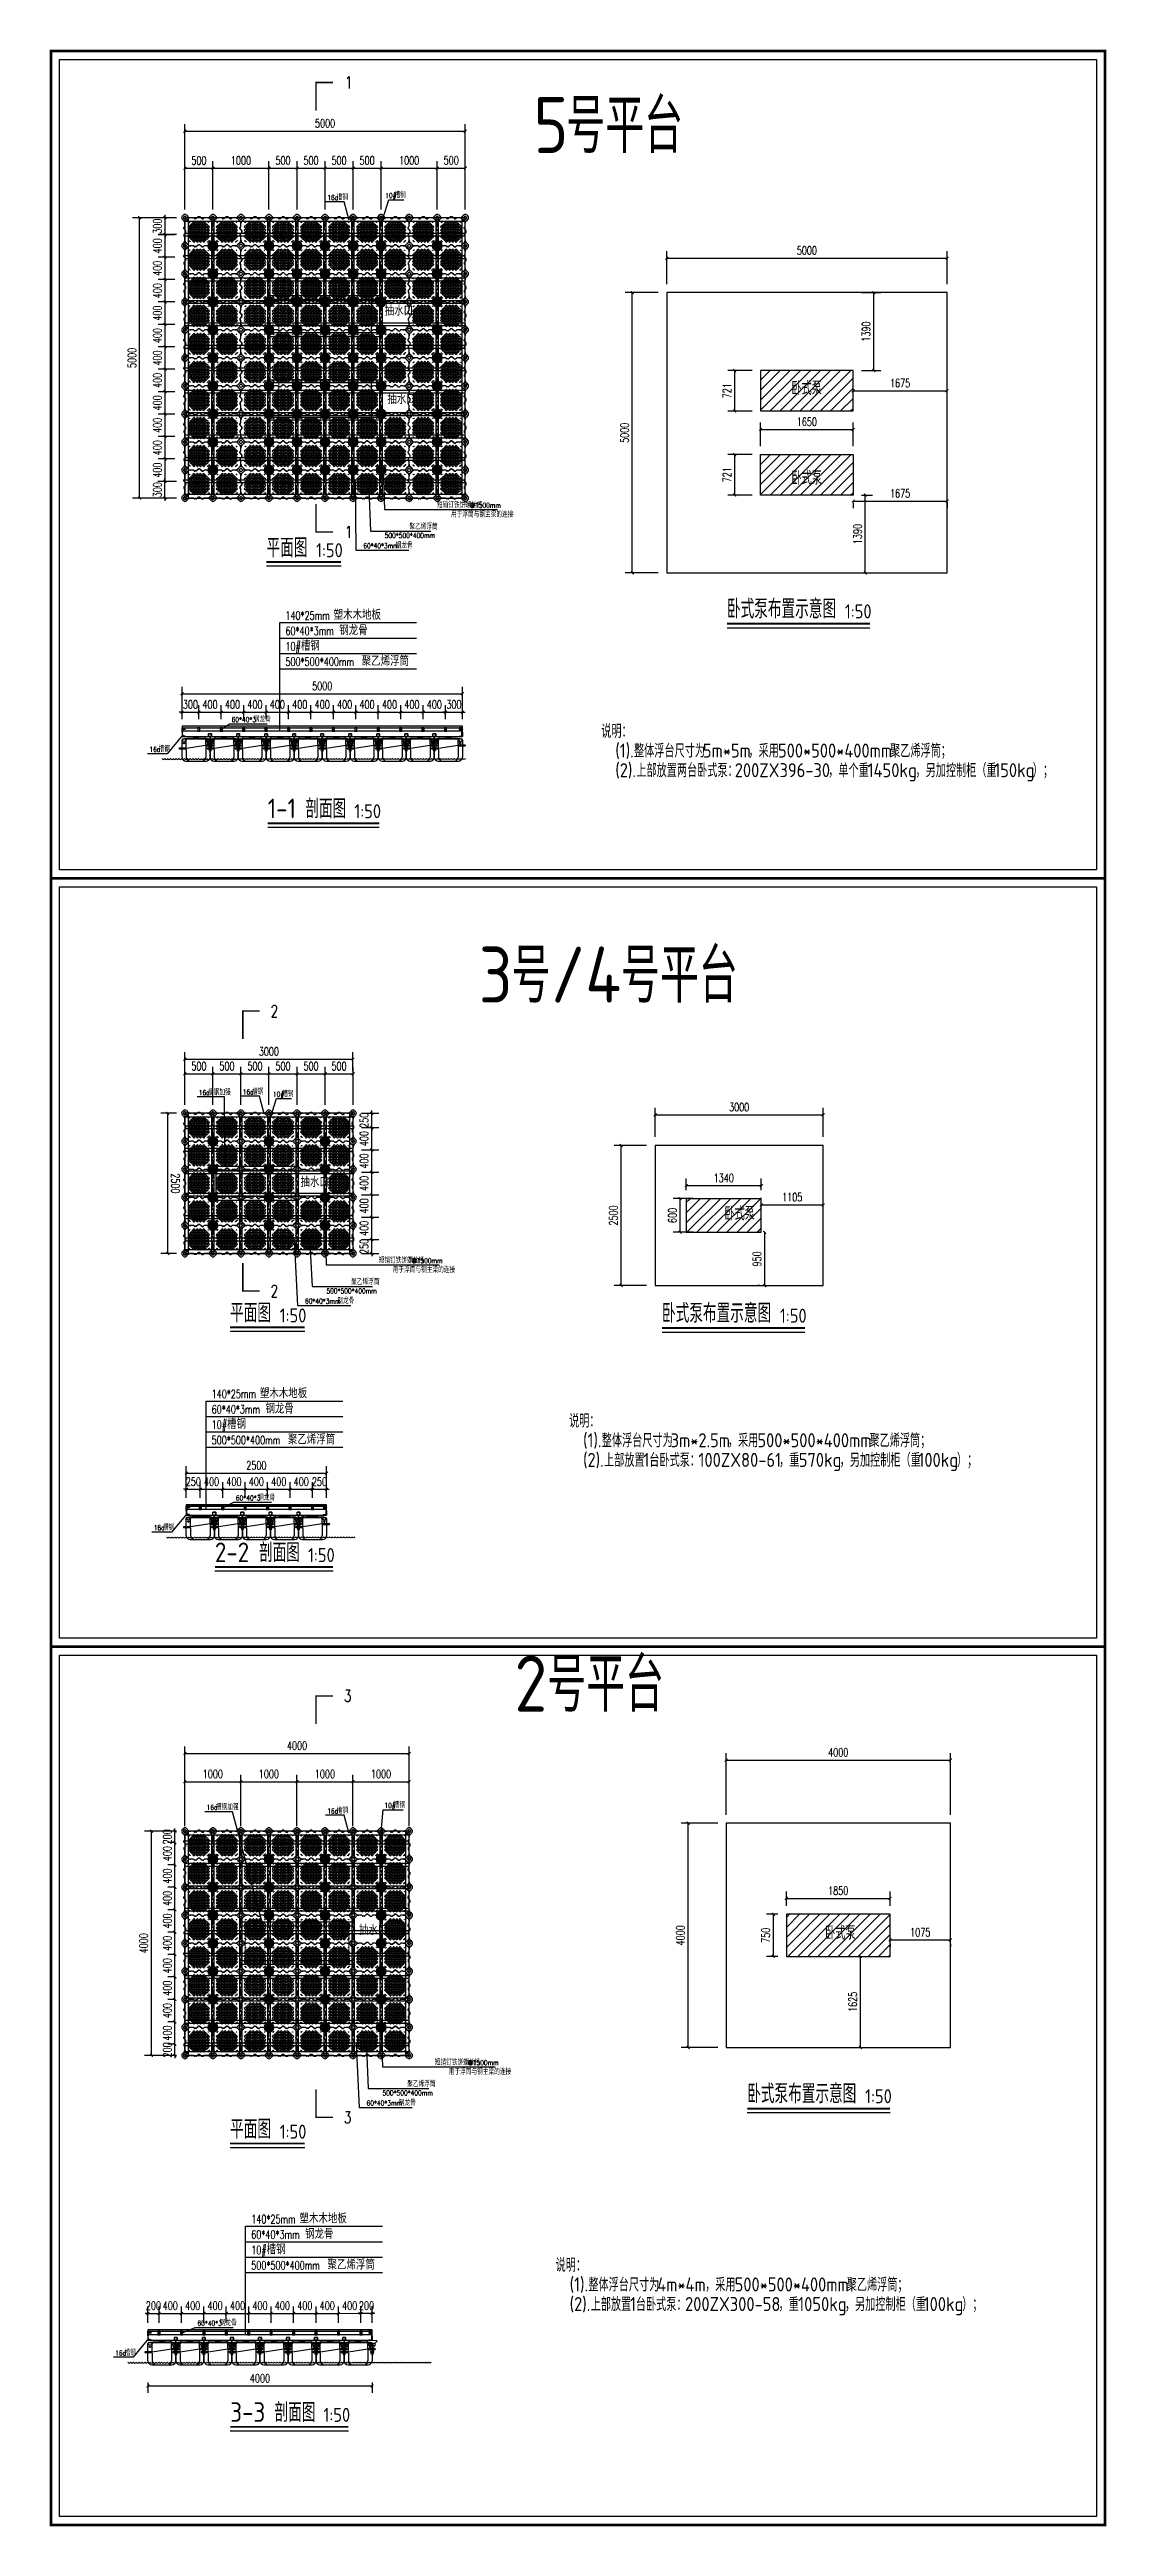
# Model space of a CAD drawing. Extents: x 120685 to 139536, y 100334 to 144511.
import ezdxf

# ---------------------------------------------------------------- set-up
doc = ezdxf.new("R2010")
doc.units = 0
doc.header["$LTSCALE"] = 1000
doc.header["$MEASUREMENT"] = 0
for name, color, linetype in [('DIM_LEAD', 3, 'Continuous'), ('DIM_SYMB', 3, 'Continuous'), ('PUB_DIM', 3, 'Continuous'), ('PUB_TEXT', 7, 'Continuous'), ('W-FLOAT_BOWL浮筒', 253, 'Continuous'), ('W-STEEL_FRAME钢架', 3, 'Continuous'), ('W-WOOD_FLOOR木地板', 30, 'Continuous'), ('W-WOOD_STUD木龙骨', 25, 'Continuous'), ('变形缝', 4, 'Continuous'), ('塑木板', 32, 'Continuous'), ('短销钉', 253, 'Continuous'), ('螺栓', 146, 'Continuous'), ('龙骨', 10, 'Continuous')]:
    doc.layers.add(name, color=color, linetype=linetype)
doc.layers.add('伯利恒浮筒', color=5, linetype='Continuous', lineweight=5)
doc.styles.add('_TCH_DIM', font='SIMPLEX', dxfattribs={"bigfont": 'GBCBIG'})
doc.styles.add('_TCH_DIM_T3', font='SIMPLEX', dxfattribs={"width": 0.705882, "bigfont": 'GBCBIG'})
doc.styles.add('_TCH_LABEL', font='COMPLEX', dxfattribs={"bigfont": 'GBCBIG'})
doc.styles.get("Standard").update_dxf_attribs({"font": 'gbenor.shx', "bigfont": 'gbcbig.shx'})
doc.dimstyles.new('_TCH_ARCH&&50', dxfattribs={"dimtxt": 148.75, "dimasz": 50, "dimexe": 125, "dimexo": 150, "dimgap": 63.125, "dimtad": 1, "dimdec": 0, "dimzin": 0, "dimdsep": 46, "dimtxsty": '_TCH_DIM_T3', "dimblk": 'ARCHTICK', "dimcen": 0.09, "dimclrt": 7, "dimazin": 2, "dimtfac": 1, "dimtdec": 0, "dimtix": 1, "dimtmove": 2, "dimatfit": 3, "dimfxl": 0, "dimtolj": 1, "dimtzin": 0, "dimarcsym": 0})

msp = doc.modelspace()

# ---------------------------------------------------------------- texts
at = {"layer": 'PUB_TEXT', "color": 7, "width": 0.705882}
for s, height, style, p in [('1', 212.5, '_TCH_LABEL', (125956, 143817.2)), ('16a', 89.25, '_TCH_DIM', (125639.5, 141826.2)), ('10#', 89.25, '_TCH_DIM', (126672.1, 141863)), ('@1500mm', 89.25, '_TCH_DIM', (128184.4, 136337.3)), ('1', 212.5, '_TCH_LABEL', (125956, 135800.4)), ('60*40*3mm', 89.25, '_TCH_DIM', (126280.7, 135615.8)), ('500*500*400mm', 89.25, '_TCH_DIM', (126662.8, 135799.2)), ('140*25mm', 148.75, '_TCH_DIM', (124892.1, 134342)), ('60*40*3mm', 148.75, '_TCH_DIM', (124892.1, 134067.3)), ('10#', 148.75, '_TCH_DIM', (124892.1, 133792.5)), ('500*500*400mm', 148.75, '_TCH_DIM', (124892.1, 133517.8)), ('60*40*3', 89.25, '_TCH_DIM', (123932.6, 132516.3)), ('16a', 89.25, '_TCH_DIM', (122466.1, 131983.9)), ('2', 212.5, '_TCH_LABEL', (124632.2, 127254.9)), ('16a', 89.25, '_TCH_DIM', (123346.4, 125862.3)), ('16a', 89.25, '_TCH_DIM', (124130.5, 125874.6)), ('10#', 89.25, '_TCH_DIM', (124669.3, 125834.4)), ('@1500mm', 89.25, '_TCH_DIM', (127145.1, 122864.6)), ('2', 212.5, '_TCH_LABEL', (124632.2, 122262)), ('500*500*400mm', 89.25, '_TCH_DIM', (125623.5, 122326.5)), ('60*40*3mm', 89.25, '_TCH_DIM', (125241.4, 122143)), ('140*25mm', 148.75, '_TCH_DIM', (123576.1, 120459)), ('60*40*3mm', 148.75, '_TCH_DIM', (123576.1, 120184.2)), ('500*500*400mm', 148.75, '_TCH_DIM', (123576.1, 119634.7)), ('10#', 148.75, '_TCH_DIM', (123576.1, 119909.5)), ('60*40*3', 89.25, '_TCH_DIM', (124009.1, 118633.2)), ('16a', 89.25, '_TCH_DIM', (122542.6, 118100.8)), ('3', 212.5, '_TCH_LABEL', (125938.2, 115041.2)), ('16a', 89.25, '_TCH_DIM', (123486.4, 113113.7)), ('16a', 89.25, '_TCH_DIM', (125639.5, 113050.1)), ('10#', 89.25, '_TCH_DIM', (126658.5, 113149.6)), ('@1500mm', 89.25, '_TCH_DIM', (128145.1, 108561.2)), ('60*40*3mm', 89.25, '_TCH_DIM', (126339.2, 107839.7)), ('500*500*400mm', 89.25, '_TCH_DIM', (126623.5, 108023.1)), ('3', 212.5, '_TCH_LABEL', (125938.2, 107524.3)), ('60*40*3mm', 148.75, '_TCH_DIM', (124282.6, 105465.7)), ('140*25mm', 148.75, '_TCH_DIM', (124282.6, 105740.4)), ('10#', 148.75, '_TCH_DIM', (124282.6, 105190.9)), ('500*500*400mm', 148.75, '_TCH_DIM', (124282.6, 104916.2)), ('60*40*3', 89.25, '_TCH_DIM', (123323, 103914.7)), ('16a', 89.25, '_TCH_DIM', (121856.5, 103382.2))]:
    msp.add_text(s, height=height, dxfattribs=dict(at, style=style)).set_placement(p)
at = {"layer": 'PUB_TEXT'}
for s, height, p in [('5', 1000, (129318.3, 142665.6)), ('号平台', 964.54, (129901.6, 142665.6)), ('抽水口', 168.79, (126662.6, 139765.7)), ('抽水口', 168.79, (126709.7, 138187.7)), ('卧式泵', 241.13, (133917.3, 138350.5)), ('卧式泵', 241.13, (133917.3, 136750.1)), ('说明：', 241.13, (130525.8, 132232.9)), ('(1).', 250, (130775.8, 131882.9)), ('整体浮台尺寸为', 241.13, (131109.2, 131882.9)), ('5m*5m', 250, (132337.9, 131882.9)), ('，采用', 241.13, (133150.4, 131882.9)), ('500*500*400mm', 250, (133677, 131882.9)), ('聚乙烯浮筒；', 241.13, (135677, 131882.9)), ('(2).', 250, (130775.8, 131532.9)), ('上部放置两台卧式泵：', 241.13, (131150.8, 131532.9)), ('200ZX396-30', 250, (132906.2, 131532.9)), ('，单个重', 241.13, (134573.6, 131532.9)), ('1450kg', 250, (135275.7, 131532.9)), ('，另加控制柜（重', 241.13, (136129.8, 131532.9)), ('150kg', 250, (137534.1, 131532.9)), ('）；', 241.13, (138221.6, 131532.9)), ('号平台', 964.54, (130877.4, 127511.6)), ('3', 1000, (128341.9, 127511.6)), ('号', 964.5, (128925.3, 127511.6)), ('/4', 1000, (129627.4, 127511.6)), ('抽水口', 168.79, (125161.5, 124225.6)), ('卧式泵', 241.13, (132722.6, 123630.6)), ('说明：', 241.13, (129950.6, 119931.8)), ('(1).', 250, (130200.6, 119581.8)), ('整体浮台尺寸为', 241.13, (130534, 119581.8)), ('3m*2.5m', 250, (131762.7, 119581.8)), ('，采用', 241.13, (132783.5, 119581.8)), ('500*500*400mm', 250, (133310.1, 119581.8)), ('聚乙烯浮筒；', 241.13, (135310.1, 119581.8)), ('(2).', 250, (130200.6, 119231.8)), ('上部放置', 241.13, (130575.6, 119231.8)), ('1', 250, (131277.7, 119231.8)), ('台卧式泵：', 241.13, (131381.9, 119231.8)), ('100ZX80-61', 250, (132259.6, 119231.8)), ('，重', 241.13, (133697.1, 119231.8)), ('570kg', 250, (134048.1, 119231.8)), ('，另加控制柜（重', 241.13, (134777.3, 119231.8)), ('100kg', 250, (136181.6, 119231.8)), ('）；', 241.13, (136869.1, 119231.8)), ('2', 1000, (128978.4, 114865.9)), ('号平台', 964.54, (129561.8, 114865.9)), ('抽水口', 168.79, (126202.6, 110883.6)), ('卧式泵', 241.13, (134517.1, 110801.1)), ('说明：', 241.13, (129711.1, 104875.5)), ('(1).', 250, (129961.1, 104525.5)), ('整体浮台尺寸为', 241.13, (130294.4, 104525.5)), ('4m*4m', 250, (131523.1, 104525.5)), ('，采用', 241.13, (132377.3, 104525.5)), ('500*500*400mm', 250, (132903.9, 104525.5)), ('聚乙烯浮筒；', 241.13, (134903.9, 104525.5)), ('(2).', 250, (129961.1, 104175.5)), ('上部放置', 241.13, (130336.1, 104175.5)), ('1', 250, (131038.2, 104175.5)), ('台卧式泵：', 241.13, (131142.4, 104175.5)), ('200ZX300-58', 250, (132020, 104175.5)), ('，重', 241.13, (133686.7, 104175.5)), ('1050kg', 250, (134037.8, 104175.5)), ('，另加控制柜（重', 241.13, (134871.1, 104175.5)), ('100kg', 250, (136275.3, 104175.5)), ('）；', 241.13, (136962.8, 104175.5))]:
    msp.add_text(s, height=height, dxfattribs=at).set_placement(p)
at = {"layer": 'PUB_TEXT', "color": 7, "style": '_TCH_DIM'}
for s, height, p in [('槽钢', 101.28, (125804.5, 141826.2)), ('槽钢', 101.28, (126837.1, 141863)), ('短销钉铁饼螺丝杆', 101.28, (127594.6, 136337.3)), ('用于浮筒与钢主梁的连接', 101.277, (127845, 136169.3)), ('钢龙骨', 101.28, (126856.7, 135615.8)), ('聚乙烯浮筒', 101.28, (127102.9, 135951.5)), ('塑木木地板', 168.79, (125752.1, 134342)), ('槽钢', 168.79, (125167.1, 133792.5)), ('钢龙骨', 168.79, (125852.1, 134067.3)), ('聚乙烯浮筒', 168.79, (126252.1, 133517.8)), ('钢龙骨', 101.28, (124328.6, 132516.3)), ('槽钢', 101.28, (122631.1, 131983.9)), ('槽钢加强', 101.28, (123511.4, 125862.3)), ('槽钢', 101.28, (124295.5, 125874.6)), ('槽钢', 101.28, (124834.3, 125834.4)), ('短销钉铁饼螺丝杆', 101.28, (126555.3, 122864.6)), ('聚乙烯浮筒', 101.28, (126063.7, 122478.7)), ('用于浮筒与钢主梁的连接', 101.277, (126805.8, 122696.6)), ('钢龙骨', 101.28, (125817.4, 122143)), ('塑木木地板', 168.79, (124436.1, 120459)), ('钢龙骨', 168.79, (124536.1, 120184.2)), ('槽钢', 168.79, (123851.1, 119909.5)), ('聚乙烯浮筒', 168.79, (124936.1, 119634.7)), ('钢龙骨', 101.28, (124405.1, 118633.2)), ('槽钢', 101.28, (122707.6, 118100.8)), ('槽钢加强', 101.28, (123651.4, 113113.7)), ('槽钢', 101.28, (125804.5, 113050.1)), ('槽钢', 101.28, (126823.5, 113149.6)), ('聚乙烯浮筒', 101.28, (127063.7, 108175.4)), ('短销钉铁饼螺丝杆', 101.28, (127555.3, 108561.2)), ('用于浮筒与钢主梁的连接', 101.277, (127805.8, 108393.2)), ('钢龙骨', 101.28, (126915.2, 107839.7)), ('塑木木地板', 168.79, (125142.6, 105740.4)), ('钢龙骨', 168.79, (125242.6, 105465.7)), ('槽钢', 168.79, (124557.6, 105190.9)), ('聚乙烯浮筒', 168.79, (125642.6, 104916.2)), ('钢龙骨', 101.28, (123719, 103914.7)), ('槽钢', 101.28, (122021.5, 103382.2))]:
    msp.add_text(s, height=height, dxfattribs=at).set_placement(p)
at = {"layer": 'PUB_TEXT', "color": 7}
for s, height, p in [('平面图', 337.59, (124554.3, 135455.7)), ('1:50', 250, (125438.3, 135455.7)), ('卧式泵布置示意图', 337.59, (132768.3, 134364.8)), ('1:50', 250, (134869.8, 134364.8)), ('1-1', 350, (124577.3, 130801.4)), ('剖面图', 337.59, (125248.1, 130801.4)), ('1:50', 250, (126120.9, 130801.4)), ('平面图', 337.59, (123905.4, 121807.9)), ('1:50', 250, (124789.3, 121807.9)), ('卧式泵布置示意图', 337.59, (131609.8, 121803.5)), ('1:50', 250, (133711.3, 121803.5)), ('2-2', 350, (123634.4, 117533.8)), ('剖面图', 337.59, (124421.9, 117533.8)), ('1:50', 250, (125294.7, 117533.8)), ('卧式泵布置示意图', 337.59, (133129.7, 107882.4)), ('1:50', 250, (135231.1, 107882.4)), ('平面图', 337.59, (123905.4, 107249.6)), ('1:50', 250, (124789.3, 107249.6)), ('3-3', 350, (123909.4, 102199.7)), ('剖面图', 337.59, (124696.9, 102199.7)), ('1:50', 250, (125569.7, 102199.7))]:
    msp.add_text(s, height=height, dxfattribs=at).set_placement(p)

# ---------------------------------------------------------------- blocks, each defined once
blk = doc.blocks.new('*U11')
at = {"layer": 'W-STEEL_FRAME钢架', "color": 1}
blk.add_lwpolyline([(-2498, -22), (2502, -22), (2502, 22), (-2498, 22)], close=True, dxfattribs=at)
blk = doc.blocks.new('*U12')
at = {"color": 0, "linetype": 'ByBlock', "lineweight": -2, "transparency": 16777216}
for p in [(0, 0), (0, -400), (0, -800), (0, -1200), (0, -1600), (0, -2000), (0, -2400), (0, -2800), (0, -3200), (0, -3600), (0, -4000), (0, -4400)]:
    blk.add_blockref('*U11', p, dxfattribs=at)
blk = doc.blocks.new('blhft')
at = {"layer": 'W-FLOAT_BOWL浮筒', "ltscale": 0.5}
for p, q in [((-302, 230), (-302, 220)), ((302, 284), (302, 274))]:
    blk.add_line(p, q, dxfattribs=at)
at = {"layer": 'W-FLOAT_BOWL浮筒'}
for p, q in [((-302, 226), (-174, 226)), ((-298, 234), (-184, 234)), ((-298, 216), (-184, 216)), ((-250, 234), (-250, 375)), ((-250, 70), (-250, 216)), ((-230, 395), (230, 395)), ((-208, 397), (208, 397)), ((-208, 397), (-208, 395)), ((-180, 0), (180, 0)), ((-174, 244), (-174, 375)), ((174, 280), (-174, 226)), ((-174, 206), (-174, 70)), ((174, 298), (174, 375)), ((174, 280), (302, 280)), ((174, 260), (174, 70)), ((184, 288), (298, 288)), ((184, 270), (298, 270)), ((208, 397), (208, 395)), ((250, 375), (250, 288)), ((250, 270), (250, 70))]:
    blk.add_line(p, q, dxfattribs=at)
at = {"layer": 'W-FLOAT_BOWL浮筒', "ltscale": 0.5}
for centre, start, end in [((-298, 230), 90, 180), ((298, 284), 0, 90)]:
    blk.add_arc(centre, 4, start, end, dxfattribs=at)
at = {"layer": 'W-FLOAT_BOWL浮筒'}
for centre, radius, start, end in [((-298, 220), 4, 180, 270), ((-230, 375), 20, 90, 180), ((-180, 70), 70, 180, 270), ((0, -1768), 2175, 84.5043, 95.4957), ((-184, 244), 10, 270, 0), ((-184, 206), 10, 0, 90), ((-154, 375), 20, 90, 180), ((-104, 70), 70, 180, 270), ((104, 70), 70, 270, 0), ((154, 375), 20, 0, 90), ((184, 298), 10, 180, 270), ((184, 260), 10, 90, 180), ((180, 70), 70, 270, 0), ((230, 375), 20, 0, 90), ((298, 274), 4, 270, 0)]:
    blk.add_arc(centre, radius, start, end, dxfattribs=at)
at = {"layer": 'W-FLOAT_BOWL浮筒', "extrusion": (0, 0, -1)}
blk.add_ellipse((-212, 375), major_axis=(-30.4, 0), ratio=0.921809, start_param=3.141593, end_param=6.283185, dxfattribs=at)
at = {"layer": 'W-FLOAT_BOWL浮筒'}
blk.add_ellipse((-212, 320), major_axis=(-16, 0), ratio=0.75, dxfattribs=at)
blk.add_ellipse((212, 375), major_axis=(30.4, 0.1), ratio=0.921809, start_param=3.141593, end_param=6.283185, dxfattribs=at)
at = {"layer": 'W-FLOAT_BOWL浮筒', "extrusion": (0, 0, -1)}
blk.add_ellipse((212, 320), major_axis=(16, 0), ratio=0.75, dxfattribs=at)
blk = doc.blocks.new('dxd')
at = {"layer": '短销钉', "lineweight": 13}
for p, q in [((-86, 227), (-56, 200)), ((-79, 244), (79, 244)), ((-78, 244), (-78, 246)), ((-78, 246), (78, 246)), ((-52, 180), (-52, 193)), ((-49, 153), (-28, 136)), ((-43, 197), (42, 197)), ((-29, 39), (-29, 45)), ((-26, 48), (-24, 48)), ((-24, 30), (-24, 128)), ((-24, 30), (24, 30)), ((-24, 30), (-18, 2)), ((-19, 133), (19, 133)), ((-16, 0), (16, 0)), ((-6, 39), (-6, 44)), ((6, 39), (6, 44)), ((24, 30), (18, 2)), ((24, 30), (24, 128)), ((26, 48), (24, 48)), ((49, 153), (28, 136)), ((29, 39), (29, 45)), ((52, 180), (52, 193)), ((86, 227), (56, 200)), ((78, 244), (78, 246))]:
    blk.add_line(p, q, dxfattribs=at)
at = {"layer": '短销钉', "lineweight": 13, "ltscale": 0.1}
for p, q in [((-18, 2), (-18, 0)), ((-18, 0), (-16, 0)), ((16, 0), (18, 0)), ((18, 2), (18, 0))]:
    blk.add_line(p, q, dxfattribs=at)
at = {"layer": '短销钉', "lineweight": 13}
for centre, radius, start, end in [((-79, 234), 10, 90, 228.0009), ((0, -1254), 1503, 87.0435, 92.9565), ((-44, 170), 13.5, 126.5657, 231), ((-62, 193), 10, 0, 48.0009), ((-35, 154), 31.4, 56.4166, 122.8531), ((-43, 161), 10, 184.1479, 231), ((-34, 186), 31.4, 236.1381, 303.5569), ((-26, 45), 3, 90, 180), ((-34, 128), 10, 0, 51), ((-16, 2), 2.5, 191.3099, 270), ((-25, 170), 13.5, 308.3696, 51.9011), ((-3, 44), 3, 115.3769, 180), ((0, 38), 10, 64.6231, 115.3769), ((3, 44), 3, 0, 64.6231), ((25, 170), 13.5, 128.0989, 231.6304), ((16, 2), 2.5, 270, 348.6901), ((35, 155), 31.3, 57.1287, 123.6019), ((34, 186), 31.4, 236.4385, 303.8665), ((34, 128), 10, 129, 180), ((26, 45), 3, 0, 90), ((42, 161), 10, 309, 355.8521), ((62, 193), 10, 131.9991, 180), ((44, 170), 13.5, 309, 53.4343), ((79, 234), 10, 311.9991, 90)]:
    blk.add_arc(centre, radius, start, end, dxfattribs=at)
for centre, major_axis, start_param, end_param in [((-23, 39), (0, -9), 4.712389, 6.115737), ((0, 39), (0, 9), 1.570796, 4.712389)]:
    blk.add_ellipse(centre, major_axis=major_axis, ratio=0.666667, start_param=start_param, end_param=end_param, dxfattribs=at)
at = {"layer": '短销钉', "lineweight": 13, "extrusion": (0, 0, -1)}
blk.add_ellipse((23, 39), major_axis=(0, -9), ratio=0.666667, start_param=4.712389, end_param=6.115737, dxfattribs=at)
blk = doc.blocks.new('短销固定件正视面')
at = {"layer": '塑木板', "color": 156}
blk.add_lwpolyline([(2149439, 351499), (2149442, 351499), (2149489, 351499), (2149489, 351452), (2149489, 351449), (2149439, 351449)], close=True, dxfattribs=at)
at = {"layer": '塑木板', "color": 5}
blk.add_lwpolyline([(2149489, 351449), (2149489, 351499), (2149439, 351499)], dxfattribs=at)
at = {"layer": '螺栓', "color": 156}
blk.add_lwpolyline([(2149458, 351449), (2149458, 351182), (2149470, 351182), (2149470, 351449)], dxfattribs=at)
for points in [[(2149454, 351197), (2149475, 351197), (2149475, 351187), (2149454, 351187)], [(2149455, 351199), (2149473, 351199), (2149473, 351197), (2149455, 351197)], [(2149459, 351197), (2149470, 351197), (2149470, 351187), (2149459, 351187)]]:
    blk.add_lwpolyline(points, close=True, dxfattribs=at)
blk = doc.blocks.new('*U6')
at = {"color": 5}
for p, q in [((-2, -53), (-2, -1)), ((-2, -1), (2, -1)), ((2, -13), (-2, -14)), ((2, -13), (-2, -14)), ((2, -15), (-2, -16)), ((2, -15), (-2, -16)), ((2, -17), (-2, -18)), ((2, -17), (-2, -18)), ((2, -19), (-2, -20)), ((2, -19), (-2, -20)), ((2, -19), (-2, -20)), ((2, -19), (-2, -20)), ((2, -21), (-2, -22)), ((2, -21), (-2, -22)), ((2, -21), (-2, -22)), ((2, -21), (-2, -22)), ((2, -23), (-2, -24)), ((2, -23), (-2, -24)), ((2, -25), (-2, -26)), ((2, -25), (-2, -26)), ((2, -27), (-2, -28)), ((2, -27), (-2, -28)), ((2, -29), (-2, -30)), ((2, -29), (-2, -30)), ((2, -29), (-2, -30)), ((2, -29), (-2, -30)), ((2, -31), (-2, -32)), ((2, -31), (-2, -32)), ((2, -31), (-2, -32)), ((2, -31), (-2, -32)), ((2, -33), (-2, -34)), ((2, -33), (-2, -34)), ((2, -35), (-2, -36)), ((2, -35), (-2, -36)), ((2, -37), (-2, -38)), ((2, -37), (-2, -38)), ((2, -39), (-2, -40)), ((2, -39), (-2, -40)), ((2, -39), (-2, -40)), ((2, -39), (-2, -40)), ((2, -41), (-2, -42)), ((2, -41), (-2, -42)), ((2, -41), (-2, -42)), ((2, -41), (-2, -42)), ((2, -43), (-2, -44)), ((2, -43), (-2, -44)), ((2, -46), (-2, -47)), ((2, -46), (-2, -47)), ((2, -48), (-2, -49)), ((2, -48), (-2, -49)), ((2, -48), (-2, -49)), ((2, -48), (-2, -49)), ((2, -50), (-2, -51)), ((2, -50), (-2, -51)), ((2, -50), (-2, -51)), ((2, -50), (-2, -51)), ((2, -52), (-2, -53)), ((2, -52), (-2, -53)), ((2, -52), (-2, -53)), ((0, -60), (-2, -53)), ((2, -54), (-2, -55)), ((2, -57), (-1, -57)), ((1, -59), (-1, -59)), ((2, -53), (0, -60)), ((2, -1), (2, -53))]:
    blk.add_line(p, q, dxfattribs=at)
blk.add_lwpolyline([(-3, 0), (-2, -1), (2, -1), (3, 0)], close=True, dxfattribs=at)
blk = doc.blocks.new('A$C0837b8cf')
at = {"layer": 'W-STEEL_FRAME钢架'}
for points in [[(0, 60), (0, 140), (58, 140), (58, 137, -0.414214), (54, 133), (13, 130, 0.387359), (7, 122), (7, 60)], [(0, 60), (0, -20), (58, -20), (58, -17, 0.414214), (54, -13), (13, -10, -0.355029), (7, -2), (7, 60)]]:
    blk.add_lwpolyline(points, format="xyb", dxfattribs=at)
blk = doc.blocks.new('*U13')
at = {"layer": '龙骨'}
for points in [[(-25, -30), (15, -30), (15, 30), (-25, 30)], [(-20, -25), (10, -25), (10, 25), (-20, 25)]]:
    blk.add_lwpolyline(points, close=True, dxfattribs=at)
blk = doc.blocks.new('*U14')
at = {"layer": '变形缝', "color": 0, "linetype": 'ByBlock', "lineweight": -2, "transparency": 16777216}
for p in [(0, 0), (400, 0), (800, 0), (1200, 0), (1600, 0), (2000, 0), (2400, 0), (2800, 0), (3200, 0), (3600, 0), (4000, 0), (4400, 0)]:
    blk.add_blockref('*U13', p, dxfattribs=at)
blk = doc.blocks.new('*U15')
at = {"layer": '伯利恒浮筒'}
blk.add_blockref('blhft', (0, -204), dxfattribs=at)
blk = doc.blocks.new('*U16')
at = {"color": 0, "linetype": 'ByBlock', "lineweight": -2, "transparency": 16777216}
for p in [(0, 0), (500, 0), (1000, 0), (1500, 0), (2000, 0), (2500, 0), (3000, 0)]:
    blk.add_blockref('*U15', p, dxfattribs=at)
blk = doc.blocks.new('*U17')
at = {"layer": 'W-STEEL_FRAME钢架', "color": 1}
blk.add_lwpolyline([(-2498, -22), (502, -22), (502, 22), (-2498, 22)], close=True, dxfattribs=at)
blk = doc.blocks.new('*U18')
at = {"color": 0, "linetype": 'ByBlock', "lineweight": -2, "transparency": 16777216}
for p in [(0, 0), (0, -400), (0, -800), (0, -1200), (0, -1600), (0, -2000)]:
    blk.add_blockref('*U17', p, dxfattribs=at)
blk = doc.blocks.new('*U21')
at = {"layer": '龙骨'}
for points in [[(-25, -30), (15, -30), (15, 30), (-25, 30)], [(-20, -25), (10, -25), (10, 25), (-20, 25)]]:
    blk.add_lwpolyline(points, close=True, dxfattribs=at)
blk = doc.blocks.new('*U22')
at = {"layer": '变形缝', "color": 0, "linetype": 'ByBlock', "lineweight": -2, "transparency": 16777216}
for p in [(0, 0), (400, 0), (800, 0), (1200, 0), (1600, 0), (2000, 0)]:
    blk.add_blockref('*U21', p, dxfattribs=at)
blk = doc.blocks.new('*U19')
at = {"layer": '伯利恒浮筒'}
blk.add_blockref('blhft', (0, -204), dxfattribs=at)
blk = doc.blocks.new('*U20')
at = {"color": 0, "linetype": 'ByBlock', "lineweight": -2, "transparency": 16777216}
blk.add_blockref('*U19', (0, 0), dxfattribs=at)
blk = doc.blocks.new('*U27')
at = {"layer": 'W-STEEL_FRAME钢架', "color": 1}
blk.add_lwpolyline([(-2498, -22), (1502, -22), (1502, 22), (-2498, 22)], close=True, dxfattribs=at)
blk = doc.blocks.new('*U28')
at = {"color": 0, "linetype": 'ByBlock', "lineweight": -2, "transparency": 16777216}
for p in [(0, 0), (0, -400), (0, -800), (0, -1200), (0, -1600), (0, -2000), (0, -2400), (0, -2800), (0, -3200), (0, -3600)]:
    blk.add_blockref('*U27', p, dxfattribs=at)
blk = doc.blocks.new('*U25')
at = {"layer": '龙骨'}
for points in [[(-25, -30), (15, -30), (15, 30), (-25, 30)], [(-20, -25), (10, -25), (10, 25), (-20, 25)]]:
    blk.add_lwpolyline(points, close=True, dxfattribs=at)
blk = doc.blocks.new('*U26')
at = {"layer": '变形缝', "color": 0, "linetype": 'ByBlock', "lineweight": -2, "transparency": 16777216}
for p in [(0, 0), (400, 0), (800, 0), (1200, 0), (1600, 0), (2000, 0), (2400, 0), (2800, 0), (3200, 0), (3600, 0)]:
    blk.add_blockref('*U25', p, dxfattribs=at)
blk = doc.blocks.new('*U23')
at = {"layer": '伯利恒浮筒'}
blk.add_blockref('blhft', (0, -204), dxfattribs=at)
blk = doc.blocks.new('*U24')
at = {"color": 0, "linetype": 'ByBlock', "lineweight": -2, "transparency": 16777216}
for p in [(0, 0), (500, 0), (1000, 0), (1500, 0), (2000, 0)]:
    blk.add_blockref('*U23', p, dxfattribs=at)
blk = doc.blocks.new('dsm2')
at = {"color": 251, "lineweight": 5}
for p, q in [((-77, 0), (0, 77)), ((-76, -13), (13, 76)), ((-58, -51), (51, 58)), ((-51, -58), (58, 51)), ((-13, -76), (76, 13)), ((0, -77), (77, 0))]:
    blk.add_line(p, q, dxfattribs=at)
for centre, radius in [((0, 0), 89), ((-72, 14), 2.5), ((-65, 21), 2.5), ((-64, 32), 2.5), ((-59, 27), 2.5), ((-58, 39), 2.5), ((-56, -1), 2.5), ((-53, 34), 2.5), ((-51, 45), 2.5), ((-50, 5), 2.5), ((-46, 40), 2.5), ((-45, 51), 2.5), ((-45, 0), 2.5), ((-43, 12), 2.5), ((-40, 46), 2.5), ((-39, 58), 2.5), ((-39, 7), 2.5), ((-37, 18), 2.5), ((-34, 53), 2.5), ((-32, 64), 2.5), ((-32, 13), 2.5), ((-31, 24), 2.5), ((-27, 59), 2.5), ((-26, 19), 2.5), ((-24, 31), 2.5), ((-22, 3), 2.5), ((-21, 65), 2.5), ((-19, 26), 2.5), ((-18, 37), 2.5), ((-17, -2), 2.5), ((-16, 10), 2.5), ((-14, 72), 2.5), ((-13, 32), 2.5), ((-12, 43), 2.5), ((-11, 5), 2.5), ((-10, 16), 2.5), ((-7, 39), 2.5), ((-5, 11), 2.5), ((0, 45), 6), ((-3, 22), 2.5), ((1, 56), 2.5), ((2, 17), 2.5), ((3, 29), 2.5), ((6, 51), 2.5), ((7, 63), 2.5), ((8, 24), 2.5), ((10, 35), 2.5), ((12, 58), 2.5), ((14, 69), 2.5), ((14, 30), 2.5), ((16, 41), 2.5), ((17, 2), 2.5), ((19, 64), 2.5), ((21, 36), 2.5), ((22, 48), 2.5), ((24, 8), 2.5), ((27, 43), 2.5), ((29, 54), 2.5), ((29, 3), 2.5), ((30, 14), 2.5), ((34, 49), 2.5), ((35, 60), 2.5), ((35, 10), 2.5), ((36, 21), 2.5), ((40, 56), 2.5), ((41, 16), 2.5), ((43, 27), 2.5), ((45, 0), 2.5), ((48, 22), 2.5), ((49, 34), 2.5), ((51, 6), 2.5), ((54, 29), 2.5), ((56, 40), 2.5), ((56, 1), 2.5), ((58, 12), 2.5), ((60, 35), 2.5), ((63, 7), 2.5), ((64, 19), 2.5), ((69, 14), 2.5), ((-69, -14), 2.5), ((-64, -19), 2.5), ((-63, -7), 2.5), ((-60, -35), 2.5), ((-58, -12), 2.5), ((-56, -40), 2.5), ((-54, -29), 2.5), ((-51, -6), 2.5), ((-49, -34), 2.5), ((-48, -22), 2.5), ((-43, -27), 2.5), ((-41, -16), 2.5), ((-40, -56), 2.5), ((-36, -21), 2.5), ((-35, -10), 2.5), ((-35, -60), 2.5), ((-34, -49), 2.5), ((-30, -14), 2.5), ((-29, -3), 2.5), ((-29, -54), 2.5), ((-27, -43), 2.5), ((-24, -8), 2.5), ((-22, -48), 2.5), ((-21, -36), 2.5), ((-19, -64), 2.5), ((-16, -41), 2.5), ((-14, -30), 2.5), ((-14, -69), 2.5), ((-12, -58), 2.5), ((-10, -35), 2.5), ((-8, -24), 2.5), ((-7, -63), 2.5), ((-6, -51), 2.5), ((-3, -29), 2.5), ((0, -45), 6), ((-2, -17), 2.5), ((-1, -56), 2.5), ((3, -22), 2.5), ((5, -11), 2.5), ((7, -39), 2.5), ((10, -16), 2.5), ((11, -5), 2.5), ((12, -43), 2.5), ((13, -32), 2.5), ((14, -72), 2.5), ((16, -10), 2.5), ((18, -37), 2.5), ((19, -26), 2.5), ((21, -65), 2.5), ((22, -3), 2.5), ((24, -31), 2.5), ((26, -19), 2.5), ((27, -59), 2.5), ((31, -24), 2.5), ((32, -13), 2.5), ((32, -64), 2.5), ((34, -53), 2.5), ((37, -18), 2.5), ((39, -7), 2.5), ((39, -58), 2.5), ((40, -46), 2.5), ((43, -12), 2.5), ((45, -51), 2.5), ((46, -40), 2.5), ((50, -5), 2.5), ((51, -45), 2.5), ((53, -34), 2.5), ((58, -39), 2.5), ((59, -27), 2.5), ((64, -32), 2.5), ((65, -21), 2.5), ((72, -14), 2.5)]:
    blk.add_circle(centre, radius, dxfattribs=at)
for centre, radius, start, end in [((0, 0), 77.5, 90.2087, 179.7913), ((-5, 50), 2.5, 9.9886, 265.1119), ((0, 0), 77.5, 48.6991, 80.4959), ((0, 0), 77.5, 9.5041, 41.3009), ((0, 0), 77.5, 189.5041, 221.3009), ((0, 0), 77.5, 228.6991, 260.4959), ((0, 0), 77.5, 270.2087, 359.7913), ((5, -50), 2.5, 189.9886, 85.1119)]:
    blk.add_arc(centre, radius, start, end, dxfattribs=at)
blk = doc.blocks.new('ds')
at = {"color": 6}
blk.add_lwpolyline([(-6, -4), (0, -8), (6, -4), (6, 4), (0, 8), (-6, 4)], close=True, dxfattribs=at)
at = {"color": 5, "lineweight": -3}
blk.add_circle((0, 0), 9, dxfattribs=at)
at = {"lineweight": -3}
blk.add_circle((0, 0), 4, dxfattribs=at)
at = {"color": 251, "lineweight": 5, "rotation": 90}
blk.add_blockref('dsm2', (0, 0), dxfattribs=at)
blk = doc.blocks.new('*U29')
at = {"layer": '短销钉'}
blk.add_blockref('ds', (0, 0), dxfattribs=at)
blk = doc.blocks.new('*U30')
at = {"color": 0, "linetype": 'ByBlock', "lineweight": -2, "transparency": 16777216}
for p in [(0, 0), (1000, 0), (2000, 0), (3000, 0), (4000, 0), (0, -500), (1000, -500), (2000, -500), (3000, -500), (4000, -500), (0, -1000), (1000, -1000), (2000, -1000), (3000, -1000), (4000, -1000), (0, -1500), (1000, -1500), (2000, -1500), (3000, -1500), (4000, -1500), (0, -2000), (1000, -2000), (2000, -2000), (3000, -2000), (4000, -2000), (0, -2500), (1000, -2500), (2000, -2500), (3000, -2500), (4000, -2500), (0, -3000), (1000, -3000), (2000, -3000), (3000, -3000), (4000, -3000), (0, -3500), (1000, -3500), (2000, -3500), (3000, -3500), (4000, -3500), (0, -4000), (1000, -4000), (2000, -4000), (3000, -4000), (4000, -4000)]:
    blk.add_blockref('*U29', p, dxfattribs=at)
blk = doc.blocks.new('*U31')
at = {"layer": '伯利恒浮筒'}
blk.add_blockref('blhft', (0, -204), dxfattribs=at)
blk = doc.blocks.new('*U32')
at = {"color": 0, "linetype": 'ByBlock', "lineweight": -2, "transparency": 16777216}
blk.add_blockref('*U31', (0, 0), dxfattribs=at)
blk = doc.blocks.new('*U33')
at = {"layer": '短销钉'}
blk.add_blockref('ds', (0, 0), dxfattribs=at)
blk = doc.blocks.new('*U34')
at = {"color": 0, "linetype": 'ByBlock', "lineweight": -2, "transparency": 16777216}
for p in [(0, 0), (1000, 0), (2000, 0), (0, -500), (1000, -500), (2000, -500), (0, -1000), (1000, -1000), (2000, -1000), (0, -1500), (1000, -1500), (2000, -1500)]:
    blk.add_blockref('*U33', p, dxfattribs=at)
blk = doc.blocks.new('*U35')
at = {"layer": '短销钉'}
blk.add_blockref('ds', (0, 0), dxfattribs=at)
blk = doc.blocks.new('*U36')
at = {"color": 0, "linetype": 'ByBlock', "lineweight": -2, "transparency": 16777216}
for p in [(0, 0), (1000, 0), (2000, 0), (3000, 0), (0, -500), (1000, -500), (2000, -500), (3000, -500), (0, -1000), (1000, -1000), (2000, -1000), (3000, -1000), (0, -1500), (1000, -1500), (2000, -1500), (3000, -1500), (0, -2000), (1000, -2000), (2000, -2000), (3000, -2000), (0, -2500), (1000, -2500), (2000, -2500), (3000, -2500), (0, -3000), (1000, -3000), (2000, -3000), (3000, -3000)]:
    blk.add_blockref('*U35', p, dxfattribs=at)
blk = doc.blocks.new('*U37')
at = {"layer": '塑木板', "color": 0}
blk.add_blockref('短销固定件正视面', (-2149464, -351340), dxfattribs=at)
at = {"layer": '短销钉'}
blk.add_blockref('dxd', (0, -141), dxfattribs=at)
blk = doc.blocks.new('*U38')
at = {"color": 0, "linetype": 'ByBlock', "lineweight": -2, "transparency": 16777216}
for p in [(0, 0), (500, 0), (1000, 0), (1500, 0), (2000, 0), (2500, 0), (3000, 0)]:
    blk.add_blockref('*U37', p, dxfattribs=at)
blk = doc.blocks.new('*U39')
at = {"layer": '塑木板', "color": 0}
blk.add_blockref('短销固定件正视面', (-2149464, -351340), dxfattribs=at)
blk = doc.blocks.new('*U40')
at = {"color": 0, "linetype": 'ByBlock', "lineweight": -2, "transparency": 16777216}
for p in [(0, 0), (500, 0), (1000, 0), (1500, 0), (2000, 0), (2500, 0), (3000, 0)]:
    blk.add_blockref('*U39', p, dxfattribs=at)
blk = doc.blocks.new('旗华浮筒')
at = {"layer": 'W-FLOAT_BOWL浮筒'}
for p, q in [((-549, 527), (-527, 549)), ((-549, 473), (-521, 445)), ((-479, 445), (-445, 479)), ((-473, 549), (-445, 521)), ((-395, 500), (-351, 500)), ((-333, 513), (-345, 503)), ((-304, 516), (-326, 516)), ((-297, 513), (-264, 484)), ((-258, 481), (-242, 481)), ((-203, 513), (-236, 484)), ((-196, 516), (-174, 516)), ((-167, 513), (-155, 503)), ((-149, 500), (-105, 500)), ((-27, 549), (-55, 521)), ((-21, 445), (-55, 479)), ((49, 473), (21, 445)), ((27, 549), (49, 527)), ((-549, 27), (-521, 55)), ((-516, 304), (-516, 326)), ((-516, 196), (-516, 174)), ((-513, 333), (-503, 345)), ((-513, 297), (-484, 264)), ((-513, 203), (-484, 236)), ((-513, 167), (-503, 155)), ((-500, 351), (-500, 395)), ((-500, 105), (-500, 149)), ((-481, 242), (-481, 258)), ((-445, 21), (-479, 55)), ((-395, 0), (-351, 0)), ((-329, 16), (-345, 3)), ((-307, 19), (-323, 19)), ((-301, 16), (-268, -13)), ((-199, 16), (-232, -13)), ((-193, 19), (-177, 19)), ((-171, 16), (-155, 3)), ((-149, 0), (-105, 0)), ((-55, 21), (-21, 55)), ((-19, 307), (-19, 323)), ((-19, 193), (-19, 177)), ((-16, 329), (-3, 345)), ((-16, 301), (13, 268)), ((-16, 199), (13, 232)), ((-16, 171), (-3, 155)), ((0, 351), (0, 395)), ((0, 105), (0, 149)), ((16, 239), (16, 261)), ((49, 27), (21, 55)), ((-527, -49), (-549, -27)), ((-473, -49), (-445, -21)), ((-261, -16), (-239, -16)), ((-27, -49), (-55, -21)), ((49, -27), (27, -49))]:
    blk.add_line(p, q, dxfattribs=at)
for points in [[(-420, 314), (-398, 335), (-420, 356), (-441, 335)], [(-420, 257), (-398, 278), (-420, 299), (-441, 278)], [(-420, 201), (-398, 222), (-420, 243), (-441, 222)], [(-420, 144), (-398, 165), (-420, 186), (-441, 165)], [(-391, 342), (-370, 363), (-391, 384), (-413, 363)], [(-391, 285), (-370, 307), (-391, 328), (-413, 307)], [(-391, 229), (-370, 250), (-391, 271), (-413, 250)], [(-391, 172), (-370, 193), (-391, 215), (-413, 193)], [(-391, 116), (-370, 137), (-391, 158), (-413, 137)], [(-363, 370), (-342, 391), (-363, 413), (-384, 391)], [(-363, 314), (-342, 335), (-363, 356), (-384, 335)], [(-363, 257), (-342, 278), (-363, 299), (-384, 278)], [(-363, 201), (-342, 222), (-363, 243), (-384, 222)], [(-363, 144), (-342, 165), (-363, 186), (-384, 165)], [(-363, 87), (-342, 109), (-363, 130), (-384, 109)], [(-335, 398), (-314, 420), (-335, 441), (-356, 420)], [(-335, 342), (-314, 363), (-335, 384), (-356, 363)], [(-335, 285), (-314, 307), (-335, 328), (-356, 307)], [(-335, 229), (-314, 250), (-335, 271), (-356, 250)], [(-335, 172), (-314, 193), (-335, 215), (-356, 193)], [(-335, 116), (-314, 137), (-335, 158), (-356, 137)], [(-335, 59), (-314, 80), (-335, 102), (-356, 80)], [(-307, 370), (-285, 391), (-307, 413), (-328, 391)], [(-307, 314), (-285, 335), (-307, 356), (-328, 335)], [(-307, 257), (-285, 278), (-307, 299), (-328, 278)], [(-307, 201), (-285, 222), (-307, 243), (-328, 222)], [(-307, 144), (-285, 165), (-307, 186), (-328, 165)], [(-307, 87), (-285, 109), (-307, 130), (-328, 109)], [(-278, 398), (-257, 420), (-278, 441), (-299, 420)], [(-278, 342), (-257, 363), (-278, 384), (-299, 363)], [(-278, 285), (-257, 307), (-278, 328), (-299, 307)], [(-278, 229), (-257, 250), (-278, 271), (-299, 250)], [(-278, 172), (-257, 193), (-278, 215), (-299, 193)], [(-278, 116), (-257, 137), (-278, 158), (-299, 137)], [(-278, 59), (-257, 80), (-278, 102), (-299, 80)], [(-250, 370), (-229, 391), (-250, 413), (-271, 391)], [(-250, 314), (-229, 335), (-250, 356), (-271, 335)], [(-250, 257), (-229, 278), (-250, 299), (-271, 278)], [(-250, 201), (-229, 222), (-250, 243), (-271, 222)], [(-250, 144), (-229, 165), (-250, 186), (-271, 165)], [(-250, 87), (-229, 109), (-250, 130), (-271, 109)], [(-222, 398), (-201, 420), (-222, 441), (-243, 420)], [(-222, 342), (-201, 363), (-222, 384), (-243, 363)], [(-222, 285), (-201, 307), (-222, 328), (-243, 307)], [(-222, 229), (-201, 250), (-222, 271), (-243, 250)], [(-222, 172), (-201, 193), (-222, 215), (-243, 193)], [(-222, 116), (-201, 137), (-222, 158), (-243, 137)], [(-222, 59), (-201, 80), (-222, 102), (-243, 80)], [(-193, 370), (-172, 391), (-193, 413), (-215, 391)], [(-193, 314), (-172, 335), (-193, 356), (-215, 335)], [(-193, 257), (-172, 278), (-193, 299), (-215, 278)], [(-193, 201), (-172, 222), (-193, 243), (-215, 222)], [(-193, 144), (-172, 165), (-193, 186), (-215, 165)], [(-193, 87), (-172, 109), (-193, 130), (-215, 109)], [(-165, 398), (-144, 420), (-165, 441), (-186, 420)], [(-165, 342), (-144, 363), (-165, 384), (-186, 363)], [(-165, 285), (-144, 307), (-165, 328), (-186, 307)], [(-165, 229), (-144, 250), (-165, 271), (-186, 250)], [(-165, 172), (-144, 193), (-165, 215), (-186, 193)], [(-165, 116), (-144, 137), (-165, 158), (-186, 137)], [(-165, 59), (-144, 80), (-165, 102), (-186, 80)], [(-137, 370), (-116, 391), (-137, 413), (-158, 391)], [(-137, 314), (-116, 335), (-137, 356), (-158, 335)], [(-137, 257), (-116, 278), (-137, 299), (-158, 278)], [(-137, 201), (-116, 222), (-137, 243), (-158, 222)], [(-137, 144), (-116, 165), (-137, 186), (-158, 165)], [(-137, 87), (-116, 109), (-137, 130), (-158, 109)], [(-109, 342), (-87, 363), (-109, 384), (-130, 363)], [(-109, 285), (-87, 307), (-109, 328), (-130, 307)], [(-109, 229), (-87, 250), (-109, 271), (-130, 250)], [(-109, 172), (-87, 193), (-109, 215), (-130, 193)], [(-109, 116), (-87, 137), (-109, 158), (-130, 137)], [(-80, 314), (-59, 335), (-80, 356), (-102, 335)], [(-80, 257), (-59, 278), (-80, 299), (-102, 278)], [(-80, 201), (-59, 222), (-80, 243), (-102, 222)], [(-80, 144), (-59, 165), (-80, 186), (-102, 165)]]:
    blk.add_lwpolyline(points, close=True, dxfattribs=at)
for centre in [(-435, 93), (-429, 411), (-424, 85), (-420, 420), (-415, 76), (-411, 429), (-407, 65), (-85, 424), (-80, 80), (-76, 415)]:
    blk.add_circle(centre, 3.5, dxfattribs=at)
for centre, radius, start, end in [((-522, 500), 38, 135, 225), ((-524, 500), 7, 90, 270), ((-500, 522), 38, 45, 135), ((-500, 500), 25, 106.2602, 163.7398), ((-500, 500), 25, 196.2602, 253.7398), ((-570, 395), 70, 0, 45), ((-500, 524), 7, 0, 180), ((-500, 476), 7, 180, 0), ((-430, 395), 70, 135, 180), ((-500, 500), 25, 16.2602, 73.7398), ((-500, 500), 25, 286.2602, 343.7398), ((-476, 500), 7, 270, 90), ((-395, 570), 70, 225, 270), ((-395, 430), 70, 90, 135), ((-351, 510), 10, 270, 312.2737), ((-326, 506), 10, 90, 132.2737), ((-304, 506), 10, 47.7263, 90), ((-258, 491), 10, 227.7263, 270), ((-242, 491), 10, 270, 312.2737), ((-196, 506), 10, 90, 132.2737), ((-174, 506), 10, 47.7263, 90), ((-149, 510), 10, 227.7263, 270), ((-105, 570), 70, 270, 315), ((-105, 430), 70, 45, 90), ((-24, 500), 7, 90, 270), ((0, 522), 38, 45, 135), ((0, 500), 25, 106.2602, 163.7398), ((0, 500), 25, 196.2602, 253.7398), ((-70, 395), 70, 0, 45), ((0, 524), 7, 0, 180), ((0, 476), 7, 180, 0), ((70, 395), 70, 135, 180), ((0, 500), 25, 16.2602, 73.7398), ((0, 500), 25, 286.2602, 343.7398), ((24, 500), 7, 270, 90), ((22, 500), 38, 315, 45), ((-522, 0), 38, 135, 225), ((-524, 0), 7, 90, 270), ((-500, 0), 25, 106.2602, 163.7398), ((-570, 105), 70, 315, 0), ((-506, 326), 10, 137.7263, 180), ((-506, 304), 10, 180, 222.2737), ((-506, 196), 10, 137.7263, 180), ((-506, 174), 10, 180, 222.2737), ((-500, 24), 7, 0, 180), ((-510, 351), 10, 317.7263, 0), ((-510, 149), 10, 0, 42.2737), ((-430, 105), 70, 180, 225), ((-500, 0), 25, 16.2602, 73.7398), ((-491, 258), 10, 0, 42.2737), ((-491, 242), 10, 317.7263, 0), ((-476, 0), 7, 270, 90), ((-395, 70), 70, 225, 270), ((-395, -70), 70, 90, 135), ((-351, 10), 10, 270, 312.2737), ((-323, 9), 10, 90, 132.2737), ((-307, 9), 10, 47.7263, 90), ((-193, 9), 10, 90, 132.2737), ((-177, 9), 10, 47.7263, 90), ((-149, 10), 10, 227.7263, 270), ((-105, 70), 70, 270, 315), ((-105, -70), 70, 45, 90), ((-24, 0), 7, 90, 270), ((0, 0), 25, 106.2602, 163.7398), ((-70, 105), 70, 315, 0), ((-9, 323), 10, 137.7263, 180), ((-9, 307), 10, 180, 222.2737), ((-9, 193), 10, 137.7263, 180), ((-9, 177), 10, 180, 222.2737), ((0, 24), 7, 0, 180), ((-10, 351), 10, 317.7263, 0), ((-10, 149), 10, 0, 42.2737), ((70, 105), 70, 180, 225), ((0, 0), 25, 16.2602, 73.7398), ((6, 261), 10, 0, 42.2737), ((6, 239), 10, 317.7263, 0), ((24, 0), 7, 270, 90), ((22, 0), 38, 315, 45), ((-500, -22), 38, 225, 315), ((-500, 0), 25, 196.2602, 253.7398), ((-500, -24), 7, 180, 0), ((-500, 0), 25, 286.2602, 343.7398), ((-261, -6), 10, 227.7263, 270), ((-239, -6), 10, 270, 312.2737), ((0, -22), 38, 225, 315), ((0, 0), 25, 196.2602, 253.7398), ((0, -24), 7, 180, 0), ((0, 0), 25, 286.2602, 343.7398)]:
    blk.add_arc(centre, radius, start, end, dxfattribs=at)
blk = doc.blocks.new('*U41')
at = {"layer": '短销钉'}
blk.add_blockref('ds', (0, 0), dxfattribs=at)
blk = doc.blocks.new('*U42')
at = {"color": 0, "linetype": 'ByBlock', "lineweight": -2, "transparency": 16777216}
for p in [(0, 0), (1000, 0), (0, -500), (1000, -500), (0, -1000), (1000, -1000), (0, -1500), (1000, -1500), (0, -2000), (1000, -2000), (0, -2500), (1000, -2500), (0, -3000), (1000, -3000), (0, -3500), (1000, -3500), (0, -4000), (1000, -4000)]:
    blk.add_blockref('*U41', p, dxfattribs=at)
blk = doc.blocks.new('*U43')
at = {"color": 172}
blk.add_lwpolyline([(-24, -1250), (24, -1250), (24, 1250), (-24, 1250)], close=True, dxfattribs=at)
blk = doc.blocks.new('*U44')
at = {"color": 0, "linetype": 'ByBlock', "lineweight": -2, "transparency": 16777216}
for p in [(0, 0), (500, 0), (1000, 0), (1500, 0), (2000, 0)]:
    blk.add_blockref('*U43', p, dxfattribs=at)
blk = doc.blocks.new('*U45')
at = {"color": 172}
blk.add_lwpolyline([(-24, -2750), (24, -2750), (24, 1250), (-24, 1250)], close=True, dxfattribs=at)
blk = doc.blocks.new('*U46')
at = {"color": 0, "linetype": 'ByBlock', "lineweight": -2, "transparency": 16777216}
for p in [(0, 0), (1000, 0), (2000, 0), (3000, 0)]:
    blk.add_blockref('*U45', p, dxfattribs=at)
blk = doc.blocks.new('*U47')
at = {"color": 172}
blk.add_lwpolyline([(-24, -2750), (24, -2750), (24, 1250), (-24, 1250)], close=True, dxfattribs=at)
blk = doc.blocks.new('*U48')
at = {"color": 0, "linetype": 'ByBlock', "lineweight": -2, "transparency": 16777216}
for p in [(0, 0), (1000, 0), (2000, 0)]:
    blk.add_blockref('*U47', p, dxfattribs=at)
blk = doc.blocks.new('_ArchTick')
at = {"color": 0, "linetype": 'ByBlock', "const_width": 0.4}
blk.add_lwpolyline([(-0.5, -0.5), (0.5, 0.5)], dxfattribs=at)
blk = doc.blocks.new('*D49')
at = {"layer": 'Defpoints', "color": 0, "transparency": 16777216}
for p in [(123599, 126242), (123099, 125539), (123599, 125539)]:
    blk.add_point(p, dxfattribs=at)
at = {"layer": 'PUB_DIM', "color": 0, "lineweight": -2, "transparency": 16777216}
for p, q in [((123099, 125689), (123099, 126367)), ((123599, 125689), (123599, 126367)), ((123099, 126242), (123599, 126242))]:
    blk.add_line(p, q, dxfattribs=at)
at = {"layer": 'PUB_DIM', "color": 0, "lineweight": -2, "transparency": 16777216, "xscale": 50, "yscale": 50, "zscale": 50, "rotation": 180}
blk.add_blockref('_ArchTick', (123099, 126242), dxfattribs=at)
at = {"layer": 'PUB_DIM', "color": 0, "lineweight": -2, "transparency": 16777216, "xscale": 50, "yscale": 50, "zscale": 50}
blk.add_blockref('_ArchTick', (123599, 126242), dxfattribs=at)
at = {"layer": 'PUB_DIM', "color": 7, "transparency": 16777216, "insert": (123349, 126379), "char_height": 148.8, "attachment_point": 5, "style": '_TCH_DIM_T3'}
blk.add_mtext('\\A1;500', dxfattribs=at)
blk = doc.blocks.new('*D50')
at = {"layer": 'Defpoints', "color": 0, "transparency": 16777216}
for p in [(124099, 126242), (123599, 125539), (124099, 125539)]:
    blk.add_point(p, dxfattribs=at)
at = {"layer": 'PUB_DIM', "color": 0, "lineweight": -2, "transparency": 16777216}
for p, q in [((123599, 125689), (123599, 126367)), ((124099, 125689), (124099, 126367)), ((123599, 126242), (124099, 126242))]:
    blk.add_line(p, q, dxfattribs=at)
at = {"layer": 'PUB_DIM', "color": 0, "lineweight": -2, "transparency": 16777216, "xscale": 50, "yscale": 50, "zscale": 50, "rotation": 180}
blk.add_blockref('_ArchTick', (123599, 126242), dxfattribs=at)
at = {"layer": 'PUB_DIM', "color": 0, "lineweight": -2, "transparency": 16777216, "xscale": 50, "yscale": 50, "zscale": 50}
blk.add_blockref('_ArchTick', (124099, 126242), dxfattribs=at)
at = {"layer": 'PUB_DIM', "color": 7, "transparency": 16777216, "insert": (123849, 126379), "char_height": 148.8, "attachment_point": 5, "style": '_TCH_DIM_T3'}
blk.add_mtext('\\A1;500', dxfattribs=at)
blk = doc.blocks.new('*D51')
at = {"layer": 'Defpoints', "color": 0, "transparency": 16777216}
for p in [(124599, 126242), (124099, 125539), (124599, 125539)]:
    blk.add_point(p, dxfattribs=at)
at = {"layer": 'PUB_DIM', "color": 0, "lineweight": -2, "transparency": 16777216}
for p, q in [((124099, 125689), (124099, 126367)), ((124599, 125689), (124599, 126367)), ((124099, 126242), (124599, 126242))]:
    blk.add_line(p, q, dxfattribs=at)
at = {"layer": 'PUB_DIM', "color": 0, "lineweight": -2, "transparency": 16777216, "xscale": 50, "yscale": 50, "zscale": 50, "rotation": 180}
blk.add_blockref('_ArchTick', (124099, 126242), dxfattribs=at)
at = {"layer": 'PUB_DIM', "color": 0, "lineweight": -2, "transparency": 16777216, "xscale": 50, "yscale": 50, "zscale": 50}
blk.add_blockref('_ArchTick', (124599, 126242), dxfattribs=at)
at = {"layer": 'PUB_DIM', "color": 7, "transparency": 16777216, "insert": (124349, 126379), "char_height": 148.8, "attachment_point": 5, "style": '_TCH_DIM_T3'}
blk.add_mtext('\\A1;500', dxfattribs=at)
blk = doc.blocks.new('*D52')
at = {"layer": 'Defpoints', "color": 0, "transparency": 16777216}
for p in [(125099, 126242), (124599, 125539), (125099, 125539)]:
    blk.add_point(p, dxfattribs=at)
at = {"layer": 'PUB_DIM', "color": 0, "lineweight": -2, "transparency": 16777216}
for p, q in [((124599, 125689), (124599, 126367)), ((125099, 125689), (125099, 126367)), ((124599, 126242), (125099, 126242))]:
    blk.add_line(p, q, dxfattribs=at)
at = {"layer": 'PUB_DIM', "color": 0, "lineweight": -2, "transparency": 16777216, "xscale": 50, "yscale": 50, "zscale": 50, "rotation": 180}
blk.add_blockref('_ArchTick', (124599, 126242), dxfattribs=at)
at = {"layer": 'PUB_DIM', "color": 0, "lineweight": -2, "transparency": 16777216, "xscale": 50, "yscale": 50, "zscale": 50}
blk.add_blockref('_ArchTick', (125099, 126242), dxfattribs=at)
at = {"layer": 'PUB_DIM', "color": 7, "transparency": 16777216, "insert": (124849, 126379), "char_height": 148.8, "attachment_point": 5, "style": '_TCH_DIM_T3'}
blk.add_mtext('\\A1;500', dxfattribs=at)
blk = doc.blocks.new('*D53')
at = {"layer": 'Defpoints', "color": 0, "transparency": 16777216}
for p in [(125599, 126242), (125099, 125539), (125599, 125539)]:
    blk.add_point(p, dxfattribs=at)
at = {"layer": 'PUB_DIM', "color": 0, "lineweight": -2, "transparency": 16777216}
for p, q in [((125099, 125689), (125099, 126367)), ((125599, 125689), (125599, 126367)), ((125099, 126242), (125599, 126242))]:
    blk.add_line(p, q, dxfattribs=at)
at = {"layer": 'PUB_DIM', "color": 0, "lineweight": -2, "transparency": 16777216, "xscale": 50, "yscale": 50, "zscale": 50, "rotation": 180}
blk.add_blockref('_ArchTick', (125099, 126242), dxfattribs=at)
at = {"layer": 'PUB_DIM', "color": 0, "lineweight": -2, "transparency": 16777216, "xscale": 50, "yscale": 50, "zscale": 50}
blk.add_blockref('_ArchTick', (125599, 126242), dxfattribs=at)
at = {"layer": 'PUB_DIM', "color": 7, "transparency": 16777216, "insert": (125349, 126379), "char_height": 148.8, "attachment_point": 5, "style": '_TCH_DIM_T3'}
blk.add_mtext('\\A1;500', dxfattribs=at)
blk = doc.blocks.new('*D54')
at = {"layer": 'Defpoints', "color": 0, "transparency": 16777216}
for p in [(126099, 126242), (125599, 125539), (126099, 125539)]:
    blk.add_point(p, dxfattribs=at)
at = {"layer": 'PUB_DIM', "color": 0, "lineweight": -2, "transparency": 16777216}
for p, q in [((125599, 125689), (125599, 126367)), ((126099, 125689), (126099, 126367)), ((125599, 126242), (126099, 126242))]:
    blk.add_line(p, q, dxfattribs=at)
at = {"layer": 'PUB_DIM', "color": 0, "lineweight": -2, "transparency": 16777216, "xscale": 50, "yscale": 50, "zscale": 50, "rotation": 180}
blk.add_blockref('_ArchTick', (125599, 126242), dxfattribs=at)
at = {"layer": 'PUB_DIM', "color": 0, "lineweight": -2, "transparency": 16777216, "xscale": 50, "yscale": 50, "zscale": 50}
blk.add_blockref('_ArchTick', (126099, 126242), dxfattribs=at)
at = {"layer": 'PUB_DIM', "color": 7, "transparency": 16777216, "insert": (125849, 126379), "char_height": 148.8, "attachment_point": 5, "style": '_TCH_DIM_T3'}
blk.add_mtext('\\A1;500', dxfattribs=at)
blk = doc.blocks.new('*D55')
at = {"layer": 'Defpoints', "color": 0, "transparency": 16777216}
for p in [(124599, 142396), (123599, 141511), (124599, 141511)]:
    blk.add_point(p, dxfattribs=at)
at = {"layer": 'PUB_DIM', "color": 0, "lineweight": -2, "transparency": 16777216}
for p, q in [((123599, 141661), (123599, 142521)), ((123599, 142396), (124599, 142396)), ((124599, 141661), (124599, 142521))]:
    blk.add_line(p, q, dxfattribs=at)
at = {"layer": 'PUB_DIM', "color": 0, "lineweight": -2, "transparency": 16777216, "xscale": 50, "yscale": 50, "zscale": 50, "rotation": 180}
blk.add_blockref('_ArchTick', (123599, 142396), dxfattribs=at)
at = {"layer": 'PUB_DIM', "color": 0, "lineweight": -2, "transparency": 16777216, "xscale": 50, "yscale": 50, "zscale": 50}
blk.add_blockref('_ArchTick', (124599, 142396), dxfattribs=at)
at = {"layer": 'PUB_DIM', "color": 7, "transparency": 16777216, "insert": (124099, 142533), "char_height": 148.8, "attachment_point": 5, "style": '_TCH_DIM_T3'}
blk.add_mtext('\\A1;1000', dxfattribs=at)
blk = doc.blocks.new('*D56')
at = {"layer": 'Defpoints', "color": 0, "transparency": 16777216}
for p in [(125099, 142396), (124599, 141511), (125099, 141511)]:
    blk.add_point(p, dxfattribs=at)
at = {"layer": 'PUB_DIM', "color": 0, "lineweight": -2, "transparency": 16777216}
for p, q in [((124599, 141661), (124599, 142521)), ((124599, 142396), (125099, 142396)), ((125099, 141661), (125099, 142521))]:
    blk.add_line(p, q, dxfattribs=at)
at = {"layer": 'PUB_DIM', "color": 0, "lineweight": -2, "transparency": 16777216, "xscale": 50, "yscale": 50, "zscale": 50, "rotation": 180}
blk.add_blockref('_ArchTick', (124599, 142396), dxfattribs=at)
at = {"layer": 'PUB_DIM', "color": 0, "lineweight": -2, "transparency": 16777216, "xscale": 50, "yscale": 50, "zscale": 50}
blk.add_blockref('_ArchTick', (125099, 142396), dxfattribs=at)
at = {"layer": 'PUB_DIM', "color": 7, "transparency": 16777216, "insert": (124849, 142533), "char_height": 148.8, "attachment_point": 5, "style": '_TCH_DIM_T3'}
blk.add_mtext('\\A1;500', dxfattribs=at)
blk = doc.blocks.new('*D57')
at = {"layer": 'Defpoints', "color": 0, "transparency": 16777216}
for p in [(125599, 142396), (125099, 141511), (125599, 141511)]:
    blk.add_point(p, dxfattribs=at)
at = {"layer": 'PUB_DIM', "color": 0, "lineweight": -2, "transparency": 16777216}
for p, q in [((125099, 141661), (125099, 142521)), ((125099, 142396), (125599, 142396)), ((125599, 141661), (125599, 142521))]:
    blk.add_line(p, q, dxfattribs=at)
at = {"layer": 'PUB_DIM', "color": 0, "lineweight": -2, "transparency": 16777216, "xscale": 50, "yscale": 50, "zscale": 50, "rotation": 180}
blk.add_blockref('_ArchTick', (125099, 142396), dxfattribs=at)
at = {"layer": 'PUB_DIM', "color": 0, "lineweight": -2, "transparency": 16777216, "xscale": 50, "yscale": 50, "zscale": 50}
blk.add_blockref('_ArchTick', (125599, 142396), dxfattribs=at)
at = {"layer": 'PUB_DIM', "color": 7, "transparency": 16777216, "insert": (125349, 142533), "char_height": 148.8, "attachment_point": 5, "style": '_TCH_DIM_T3'}
blk.add_mtext('\\A1;500', dxfattribs=at)
blk = doc.blocks.new('*D58')
at = {"layer": 'Defpoints', "color": 0, "transparency": 16777216}
for p in [(126099, 142396), (125599, 141511), (126099, 141511)]:
    blk.add_point(p, dxfattribs=at)
at = {"layer": 'PUB_DIM', "color": 0, "lineweight": -2, "transparency": 16777216}
for p, q in [((125599, 141661), (125599, 142521)), ((125599, 142396), (126099, 142396)), ((126099, 141661), (126099, 142521))]:
    blk.add_line(p, q, dxfattribs=at)
at = {"layer": 'PUB_DIM', "color": 0, "lineweight": -2, "transparency": 16777216, "xscale": 50, "yscale": 50, "zscale": 50, "rotation": 180}
blk.add_blockref('_ArchTick', (125599, 142396), dxfattribs=at)
at = {"layer": 'PUB_DIM', "color": 0, "lineweight": -2, "transparency": 16777216, "xscale": 50, "yscale": 50, "zscale": 50}
blk.add_blockref('_ArchTick', (126099, 142396), dxfattribs=at)
at = {"layer": 'PUB_DIM', "color": 7, "transparency": 16777216, "insert": (125849, 142533), "char_height": 148.8, "attachment_point": 5, "style": '_TCH_DIM_T3'}
blk.add_mtext('\\A1;500', dxfattribs=at)
blk = doc.blocks.new('*D59')
at = {"layer": 'Defpoints', "color": 0, "transparency": 16777216}
for p in [(126599, 142396), (126099, 141511), (126599, 141511)]:
    blk.add_point(p, dxfattribs=at)
at = {"layer": 'PUB_DIM', "color": 0, "lineweight": -2, "transparency": 16777216}
for p, q in [((126099, 141661), (126099, 142521)), ((126099, 142396), (126599, 142396)), ((126599, 141661), (126599, 142521))]:
    blk.add_line(p, q, dxfattribs=at)
at = {"layer": 'PUB_DIM', "color": 0, "lineweight": -2, "transparency": 16777216, "xscale": 50, "yscale": 50, "zscale": 50, "rotation": 180}
blk.add_blockref('_ArchTick', (126099, 142396), dxfattribs=at)
at = {"layer": 'PUB_DIM', "color": 0, "lineweight": -2, "transparency": 16777216, "xscale": 50, "yscale": 50, "zscale": 50}
blk.add_blockref('_ArchTick', (126599, 142396), dxfattribs=at)
at = {"layer": 'PUB_DIM', "color": 7, "transparency": 16777216, "insert": (126349, 142533), "char_height": 148.8, "attachment_point": 5, "style": '_TCH_DIM_T3'}
blk.add_mtext('\\A1;500', dxfattribs=at)
blk = doc.blocks.new('*D60')
at = {"layer": 'Defpoints', "color": 0, "transparency": 16777216}
for p in [(127599, 142396), (126599, 141511), (127599, 141511)]:
    blk.add_point(p, dxfattribs=at)
at = {"layer": 'PUB_DIM', "color": 0, "lineweight": -2, "transparency": 16777216}
for p, q in [((126599, 141661), (126599, 142521)), ((126599, 142396), (127599, 142396)), ((127599, 141661), (127599, 142521))]:
    blk.add_line(p, q, dxfattribs=at)
at = {"layer": 'PUB_DIM', "color": 0, "lineweight": -2, "transparency": 16777216, "xscale": 50, "yscale": 50, "zscale": 50, "rotation": 180}
blk.add_blockref('_ArchTick', (126599, 142396), dxfattribs=at)
at = {"layer": 'PUB_DIM', "color": 0, "lineweight": -2, "transparency": 16777216, "xscale": 50, "yscale": 50, "zscale": 50}
blk.add_blockref('_ArchTick', (127599, 142396), dxfattribs=at)
at = {"layer": 'PUB_DIM', "color": 7, "transparency": 16777216, "insert": (127099, 142533), "char_height": 148.8, "attachment_point": 5, "style": '_TCH_DIM_T3'}
blk.add_mtext('\\A1;1000', dxfattribs=at)
blk = doc.blocks.new('*D61')
at = {"layer": 'Defpoints', "color": 0, "transparency": 16777216}
for p in [(133380, 123716), (134485, 123905), (134485, 123716)]:
    blk.add_point(p, dxfattribs=at)
at = {"layer": 'PUB_DIM', "color": 0, "lineweight": -2, "transparency": 16777216}
for p, q in [((133380, 123866), (133380, 124030)), ((133380, 123905), (134485, 123905)), ((134485, 123866), (134485, 124030))]:
    blk.add_line(p, q, dxfattribs=at)
at = {"layer": 'PUB_DIM', "color": 0, "lineweight": -2, "transparency": 16777216, "xscale": 50, "yscale": 50, "zscale": 50, "rotation": 180}
blk.add_blockref('_ArchTick', (133380, 123905), dxfattribs=at)
at = {"layer": 'PUB_DIM', "color": 0, "lineweight": -2, "transparency": 16777216, "xscale": 50, "yscale": 50, "zscale": 50}
blk.add_blockref('_ArchTick', (134485, 123905), dxfattribs=at)
at = {"layer": 'PUB_DIM', "color": 7, "transparency": 16777216, "insert": (133932, 124043), "char_height": 148.8, "attachment_point": 5, "style": '_TCH_DIM_T3'}
blk.add_mtext('\\A1;1105', dxfattribs=at)
blk = doc.blocks.new('*D62')
at = {"layer": 'Defpoints', "color": 0, "transparency": 16777216}
for p in [(135068, 110502), (135148, 110502), (135068, 108877)]:
    blk.add_point(p, dxfattribs=at)
at = {"layer": 'PUB_DIM', "color": 0, "lineweight": -2, "transparency": 16777216}
for p, q in [((135148, 108877), (135148, 110502)), ((135218, 110502), (135273, 110502)), ((135218, 108877), (135273, 108877))]:
    blk.add_line(p, q, dxfattribs=at)
at = {"layer": 'PUB_DIM', "color": 0, "lineweight": -2, "transparency": 16777216, "xscale": 50, "yscale": 50, "zscale": 50}
for p, rotation in [((135148, 110502), 90), ((135148, 108877), 270)]:
    blk.add_blockref('_ArchTick', p, dxfattribs=dict(at, rotation=rotation))
at = {"layer": 'PUB_DIM', "color": 7, "transparency": 16777216, "insert": (135010, 109690), "char_height": 148.8, "attachment_point": 5, "rotation": 90, "style": '_TCH_DIM_T3'}
blk.add_mtext('\\A1;1625', dxfattribs=at)
blk = doc.blocks.new('*D63')
at = {"layer": 'Defpoints', "color": 0, "transparency": 16777216}
for p in [(135677, 110877), (136752, 110877), (136752, 110795)]:
    blk.add_point(p, dxfattribs=at)
at = {"layer": 'PUB_DIM', "color": 0, "lineweight": -2, "transparency": 16777216}
for p, q in [((135677, 110795), (136752, 110795)), ((135677, 110727), (135677, 110670)), ((136752, 110727), (136752, 110670))]:
    blk.add_line(p, q, dxfattribs=at)
at = {"layer": 'PUB_DIM', "color": 0, "lineweight": -2, "transparency": 16777216, "xscale": 50, "yscale": 50, "zscale": 50, "rotation": 180}
blk.add_blockref('_ArchTick', (135677, 110795), dxfattribs=at)
at = {"layer": 'PUB_DIM', "color": 0, "lineweight": -2, "transparency": 16777216, "xscale": 50, "yscale": 50, "zscale": 50}
blk.add_blockref('_ArchTick', (136752, 110795), dxfattribs=at)
at = {"layer": 'PUB_DIM', "color": 7, "transparency": 16777216, "insert": (136215, 110932), "char_height": 148.8, "attachment_point": 5, "style": '_TCH_DIM_T3'}
blk.add_mtext('\\A1;1075', dxfattribs=at)
blk = doc.blocks.new('*D64')
at = {"layer": 'Defpoints', "color": 0, "transparency": 16777216}
for p in [(133596, 111252), (133827, 111252), (133827, 110502)]:
    blk.add_point(p, dxfattribs=at)
at = {"layer": 'PUB_DIM', "color": 0, "lineweight": -2, "transparency": 16777216}
for p, q in [((133677, 111252), (133471, 111252)), ((133596, 110502), (133596, 111252)), ((133677, 110502), (133471, 110502))]:
    blk.add_line(p, q, dxfattribs=at)
at = {"layer": 'PUB_DIM', "color": 0, "lineweight": -2, "transparency": 16777216, "xscale": 50, "yscale": 50, "zscale": 50}
for p, rotation in [((133596, 111252), 90), ((133596, 110502), 270)]:
    blk.add_blockref('_ArchTick', p, dxfattribs=dict(at, rotation=rotation))
at = {"layer": 'PUB_DIM', "color": 7, "transparency": 16777216, "insert": (133459, 110877), "char_height": 148.8, "attachment_point": 5, "rotation": 90, "style": '_TCH_DIM_T3'}
blk.add_mtext('\\A1;750', dxfattribs=at)
blk = doc.blocks.new('*D65')
at = {"layer": 'Defpoints', "color": 0, "transparency": 16777216}
for p in [(135677, 111536), (133827, 111252), (135677, 111252)]:
    blk.add_point(p, dxfattribs=at)
at = {"layer": 'PUB_DIM', "color": 0, "lineweight": -2, "transparency": 16777216}
for p, q in [((133827, 111402), (133827, 111661)), ((133827, 111536), (135677, 111536)), ((135677, 111402), (135677, 111661))]:
    blk.add_line(p, q, dxfattribs=at)
at = {"layer": 'PUB_DIM', "color": 0, "lineweight": -2, "transparency": 16777216, "xscale": 50, "yscale": 50, "zscale": 50, "rotation": 180}
blk.add_blockref('_ArchTick', (133827, 111536), dxfattribs=at)
at = {"layer": 'PUB_DIM', "color": 0, "lineweight": -2, "transparency": 16777216, "xscale": 50, "yscale": 50, "zscale": 50}
blk.add_blockref('_ArchTick', (135677, 111536), dxfattribs=at)
at = {"layer": 'PUB_DIM', "color": 7, "transparency": 16777216, "insert": (134752, 111674), "char_height": 148.8, "attachment_point": 5, "style": '_TCH_DIM_T3'}
blk.add_mtext('\\A1;1850', dxfattribs=at)
blk = doc.blocks.new('*D66')
at = {"layer": 'Defpoints', "color": 0, "transparency": 16777216}
for p in [(132075, 112877), (132752, 112877), (132752, 108877)]:
    blk.add_point(p, dxfattribs=at)
at = {"layer": 'PUB_DIM', "color": 0, "lineweight": -2, "transparency": 16777216}
for p, q in [((132602, 112877), (131950, 112877)), ((132075, 108877), (132075, 112877)), ((132602, 108877), (131950, 108877))]:
    blk.add_line(p, q, dxfattribs=at)
at = {"layer": 'PUB_DIM', "color": 0, "lineweight": -2, "transparency": 16777216, "xscale": 50, "yscale": 50, "zscale": 50}
for p, rotation in [((132075, 112877), 90), ((132075, 108877), 270)]:
    blk.add_blockref('_ArchTick', p, dxfattribs=dict(at, rotation=rotation))
at = {"layer": 'PUB_DIM', "color": 7, "transparency": 16777216, "insert": (131937, 110877), "char_height": 148.8, "attachment_point": 5, "rotation": 90, "style": '_TCH_DIM_T3'}
blk.add_mtext('\\A1;4000', dxfattribs=at)
blk = doc.blocks.new('*D67')
at = {"layer": 'Defpoints', "color": 0, "transparency": 16777216}
for p in [(136752, 114003), (132752, 112877), (136752, 112877)]:
    blk.add_point(p, dxfattribs=at)
at = {"layer": 'PUB_DIM', "color": 0, "lineweight": -2, "transparency": 16777216}
for p, q in [((132752, 113027), (132752, 114128)), ((132752, 114003), (136752, 114003)), ((136752, 113027), (136752, 114128))]:
    blk.add_line(p, q, dxfattribs=at)
at = {"layer": 'PUB_DIM', "color": 0, "lineweight": -2, "transparency": 16777216, "xscale": 50, "yscale": 50, "zscale": 50, "rotation": 180}
blk.add_blockref('_ArchTick', (132752, 114003), dxfattribs=at)
at = {"layer": 'PUB_DIM', "color": 0, "lineweight": -2, "transparency": 16777216, "xscale": 50, "yscale": 50, "zscale": 50}
blk.add_blockref('_ArchTick', (136752, 114003), dxfattribs=at)
at = {"layer": 'PUB_DIM', "color": 7, "transparency": 16777216, "insert": (134752, 114140), "char_height": 148.8, "attachment_point": 5, "style": '_TCH_DIM_T3'}
blk.add_mtext('\\A1;4000', dxfattribs=at)
blk = doc.blocks.new('*D68')
at = {"layer": 'Defpoints', "color": 0, "transparency": 16777216}
for p in [(133440, 123416), (133501, 123416), (133501, 122466)]:
    blk.add_point(p, dxfattribs=at)
at = {"layer": 'PUB_DIM', "color": 0, "lineweight": -2, "transparency": 16777216}
for p, q in [((133351, 123416), (133315, 123416)), ((133440, 122466), (133440, 123416)), ((133351, 122466), (133315, 122466))]:
    blk.add_line(p, q, dxfattribs=at)
at = {"layer": 'PUB_DIM', "color": 0, "lineweight": -2, "transparency": 16777216, "xscale": 50, "yscale": 50, "zscale": 50}
for p, rotation in [((133440, 123416), 90), ((133440, 122466), 270)]:
    blk.add_blockref('_ArchTick', p, dxfattribs=dict(at, rotation=rotation))
at = {"layer": 'PUB_DIM', "color": 7, "transparency": 16777216, "insert": (133303, 122941), "char_height": 148.8, "attachment_point": 5, "rotation": 90, "style": '_TCH_DIM_T3'}
blk.add_mtext('\\A1;950', dxfattribs=at)
blk = doc.blocks.new('*D69')
at = {"layer": 'Defpoints', "color": 0, "transparency": 16777216}
for p in [(131932, 124016), (132315, 124016), (132315, 123416)]:
    blk.add_point(p, dxfattribs=at)
at = {"layer": 'PUB_DIM', "color": 0, "lineweight": -2, "transparency": 16777216}
for p, q in [((132165, 124016), (131807, 124016)), ((131932, 123416), (131932, 124016)), ((132165, 123416), (131807, 123416))]:
    blk.add_line(p, q, dxfattribs=at)
at = {"layer": 'PUB_DIM', "color": 0, "lineweight": -2, "transparency": 16777216, "xscale": 50, "yscale": 50, "zscale": 50}
for p, rotation in [((131932, 124016), 90), ((131932, 123416), 270)]:
    blk.add_blockref('_ArchTick', p, dxfattribs=dict(at, rotation=rotation))
at = {"layer": 'PUB_DIM', "color": 7, "transparency": 16777216, "insert": (131795, 123716), "char_height": 148.8, "attachment_point": 5, "rotation": 90, "style": '_TCH_DIM_T3'}
blk.add_mtext('\\A1;600', dxfattribs=at)
blk = doc.blocks.new('*D70')
at = {"layer": 'Defpoints', "color": 0, "transparency": 16777216}
for p in [(133380, 124248), (132040, 124016), (133380, 124016)]:
    blk.add_point(p, dxfattribs=at)
at = {"layer": 'PUB_DIM', "color": 0, "lineweight": -2, "transparency": 16777216}
for p, q in [((132040, 124166), (132040, 124373)), ((132040, 124248), (133380, 124248)), ((133380, 124166), (133380, 124373))]:
    blk.add_line(p, q, dxfattribs=at)
at = {"layer": 'PUB_DIM', "color": 0, "lineweight": -2, "transparency": 16777216, "xscale": 50, "yscale": 50, "zscale": 50, "rotation": 180}
blk.add_blockref('_ArchTick', (132040, 124248), dxfattribs=at)
at = {"layer": 'PUB_DIM', "color": 0, "lineweight": -2, "transparency": 16777216, "xscale": 50, "yscale": 50, "zscale": 50}
blk.add_blockref('_ArchTick', (133380, 124248), dxfattribs=at)
at = {"layer": 'PUB_DIM', "color": 7, "transparency": 16777216, "insert": (132710, 124385), "char_height": 148.8, "attachment_point": 5, "style": '_TCH_DIM_T3'}
blk.add_mtext('\\A1;1340', dxfattribs=at)
blk = doc.blocks.new('*D71')
at = {"layer": 'Defpoints', "color": 0, "transparency": 16777216}
for p in [(134485, 125511), (131485, 124966), (134485, 124966)]:
    blk.add_point(p, dxfattribs=at)
at = {"layer": 'PUB_DIM', "color": 0, "lineweight": -2, "transparency": 16777216}
for p, q in [((131485, 125116), (131485, 125636)), ((131485, 125511), (134485, 125511)), ((134485, 125116), (134485, 125636))]:
    blk.add_line(p, q, dxfattribs=at)
at = {"layer": 'PUB_DIM', "color": 0, "lineweight": -2, "transparency": 16777216, "xscale": 50, "yscale": 50, "zscale": 50, "rotation": 180}
blk.add_blockref('_ArchTick', (131485, 125511), dxfattribs=at)
at = {"layer": 'PUB_DIM', "color": 0, "lineweight": -2, "transparency": 16777216, "xscale": 50, "yscale": 50, "zscale": 50}
blk.add_blockref('_ArchTick', (134485, 125511), dxfattribs=at)
at = {"layer": 'PUB_DIM', "color": 7, "transparency": 16777216, "insert": (132985, 125648), "char_height": 148.8, "attachment_point": 5, "style": '_TCH_DIM_T3'}
blk.add_mtext('\\A1;3000', dxfattribs=at)
blk = doc.blocks.new('*D72')
at = {"layer": 'Defpoints', "color": 0, "transparency": 16777216}
for p in [(130880, 124966), (131485, 124966), (131485, 122466)]:
    blk.add_point(p, dxfattribs=at)
at = {"layer": 'PUB_DIM', "color": 0, "lineweight": -2, "transparency": 16777216}
for p, q in [((131335, 124966), (130755, 124966)), ((130880, 122466), (130880, 124966)), ((131335, 122466), (130755, 122466))]:
    blk.add_line(p, q, dxfattribs=at)
at = {"layer": 'PUB_DIM', "color": 0, "lineweight": -2, "transparency": 16777216, "xscale": 50, "yscale": 50, "zscale": 50}
for p, rotation in [((130880, 124966), 90), ((130880, 122466), 270)]:
    blk.add_blockref('_ArchTick', p, dxfattribs=dict(at, rotation=rotation))
at = {"layer": 'PUB_DIM', "color": 7, "transparency": 16777216, "insert": (130742, 123716), "char_height": 148.8, "attachment_point": 5, "rotation": 90, "style": '_TCH_DIM_T3'}
blk.add_mtext('\\A1;2500', dxfattribs=at)
blk = doc.blocks.new('*D73')
at = {"layer": 'Defpoints', "color": 0, "transparency": 16777216}
for p in [(136693, 140789), (131693, 140175), (136693, 140175)]:
    blk.add_point(p, dxfattribs=at)
at = {"layer": 'PUB_DIM', "color": 0, "lineweight": -2, "transparency": 16777216}
for p, q in [((131693, 140325), (131693, 140914)), ((131693, 140789), (136693, 140789)), ((136693, 140325), (136693, 140914))]:
    blk.add_line(p, q, dxfattribs=at)
at = {"layer": 'PUB_DIM', "color": 0, "lineweight": -2, "transparency": 16777216, "xscale": 50, "yscale": 50, "zscale": 50, "rotation": 180}
blk.add_blockref('_ArchTick', (131693, 140789), dxfattribs=at)
at = {"layer": 'PUB_DIM', "color": 0, "lineweight": -2, "transparency": 16777216, "xscale": 50, "yscale": 50, "zscale": 50}
blk.add_blockref('_ArchTick', (136693, 140789), dxfattribs=at)
at = {"layer": 'PUB_DIM', "color": 7, "transparency": 16777216, "insert": (134193, 140927), "char_height": 148.8, "attachment_point": 5, "style": '_TCH_DIM_T3'}
blk.add_mtext('\\A1;5000', dxfattribs=at)
blk = doc.blocks.new('*D74')
at = {"layer": 'Defpoints', "color": 0, "transparency": 16777216}
for p in [(131079, 140175), (131693, 140175), (131693, 135175)]:
    blk.add_point(p, dxfattribs=at)
at = {"layer": 'PUB_DIM', "color": 0, "lineweight": -2, "transparency": 16777216}
for p, q in [((131543, 140175), (130954, 140175)), ((131079, 135175), (131079, 140175)), ((131543, 135175), (130954, 135175))]:
    blk.add_line(p, q, dxfattribs=at)
at = {"layer": 'PUB_DIM', "color": 0, "lineweight": -2, "transparency": 16777216, "xscale": 50, "yscale": 50, "zscale": 50}
for p, rotation in [((131079, 140175), 90), ((131079, 135175), 270)]:
    blk.add_blockref('_ArchTick', p, dxfattribs=dict(at, rotation=rotation))
at = {"layer": 'PUB_DIM', "color": 7, "transparency": 16777216, "insert": (130941, 137675), "char_height": 148.8, "attachment_point": 5, "rotation": 90, "style": '_TCH_DIM_T3'}
blk.add_mtext('\\A1;5000', dxfattribs=at)
blk = doc.blocks.new('*D75')
at = {"layer": 'Defpoints', "color": 0, "transparency": 16777216}
for p in [(135018, 140175), (135387, 140175), (135018, 138785)]:
    blk.add_point(p, dxfattribs=at)
at = {"layer": 'PUB_DIM', "color": 0, "lineweight": -2, "transparency": 16777216}
for p, q in [((135168, 140175), (135512, 140175)), ((135387, 138785), (135387, 140175)), ((135168, 138785), (135512, 138785))]:
    blk.add_line(p, q, dxfattribs=at)
at = {"layer": 'PUB_DIM', "color": 0, "lineweight": -2, "transparency": 16777216, "xscale": 50, "yscale": 50, "zscale": 50}
for p, rotation in [((135387, 140175), 90), ((135387, 138785), 270)]:
    blk.add_blockref('_ArchTick', p, dxfattribs=dict(at, rotation=rotation))
at = {"layer": 'PUB_DIM', "color": 7, "transparency": 16777216, "insert": (135249, 139480), "char_height": 148.8, "attachment_point": 5, "rotation": 90, "style": '_TCH_DIM_T3'}
blk.add_mtext('\\A1;1390', dxfattribs=at)
blk = doc.blocks.new('*D76')
at = {"layer": 'Defpoints', "color": 0, "transparency": 16777216}
for p in [(135018, 138425), (136693, 138425), (136693, 138425)]:
    blk.add_point(p, dxfattribs=at)
at = {"layer": 'PUB_DIM', "color": 0, "lineweight": -2, "transparency": 16777216}
for p, q in [((135018, 138425), (136693, 138425)), ((135018, 138275), (135018, 138300)), ((136693, 138275), (136693, 138300))]:
    blk.add_line(p, q, dxfattribs=at)
at = {"layer": 'PUB_DIM', "color": 0, "lineweight": -2, "transparency": 16777216, "xscale": 50, "yscale": 50, "zscale": 50, "rotation": 180}
blk.add_blockref('_ArchTick', (135018, 138425), dxfattribs=at)
at = {"layer": 'PUB_DIM', "color": 0, "lineweight": -2, "transparency": 16777216, "xscale": 50, "yscale": 50, "zscale": 50}
blk.add_blockref('_ArchTick', (136693, 138425), dxfattribs=at)
at = {"layer": 'PUB_DIM', "color": 7, "transparency": 16777216, "insert": (135855, 138562), "char_height": 148.8, "attachment_point": 5, "style": '_TCH_DIM_T3'}
blk.add_mtext('\\A1;1675', dxfattribs=at)
blk = doc.blocks.new('*D77')
at = {"layer": 'Defpoints', "color": 0, "transparency": 16777216}
for p in [(135018, 136580), (136693, 136580), (136693, 136459)]:
    blk.add_point(p, dxfattribs=at)
at = {"layer": 'PUB_DIM', "color": 0, "lineweight": -2, "transparency": 16777216}
for p, q in [((135018, 136459), (136693, 136459)), ((135018, 136430), (135018, 136334)), ((136693, 136430), (136693, 136334))]:
    blk.add_line(p, q, dxfattribs=at)
at = {"layer": 'PUB_DIM', "color": 0, "lineweight": -2, "transparency": 16777216, "xscale": 50, "yscale": 50, "zscale": 50, "rotation": 180}
blk.add_blockref('_ArchTick', (135018, 136459), dxfattribs=at)
at = {"layer": 'PUB_DIM', "color": 0, "lineweight": -2, "transparency": 16777216, "xscale": 50, "yscale": 50, "zscale": 50}
blk.add_blockref('_ArchTick', (136693, 136459), dxfattribs=at)
at = {"layer": 'PUB_DIM', "color": 7, "transparency": 16777216, "insert": (135855, 136596), "char_height": 148.8, "attachment_point": 5, "style": '_TCH_DIM_T3'}
blk.add_mtext('\\A1;1675', dxfattribs=at)
blk = doc.blocks.new('*D78')
at = {"layer": 'Defpoints', "color": 0, "transparency": 16777216}
for p in [(135018, 136565), (135235, 136565), (135018, 135175)]:
    blk.add_point(p, dxfattribs=at)
at = {"layer": 'PUB_DIM', "color": 0, "lineweight": -2, "transparency": 16777216}
for p, q in [((135168, 136565), (135360, 136565)), ((135235, 135175), (135235, 136565)), ((135168, 135175), (135360, 135175))]:
    blk.add_line(p, q, dxfattribs=at)
at = {"layer": 'PUB_DIM', "color": 0, "lineweight": -2, "transparency": 16777216, "xscale": 50, "yscale": 50, "zscale": 50}
for p, rotation in [((135235, 136565), 90), ((135235, 135175), 270)]:
    blk.add_blockref('_ArchTick', p, dxfattribs=dict(at, rotation=rotation))
at = {"layer": 'PUB_DIM', "color": 7, "transparency": 16777216, "insert": (135097, 135870), "char_height": 148.8, "attachment_point": 5, "rotation": 90, "style": '_TCH_DIM_T3'}
blk.add_mtext('\\A1;1390', dxfattribs=at)
blk = doc.blocks.new('*D79')
at = {"layer": 'Defpoints', "color": 0, "transparency": 16777216}
for p in [(132905, 137286), (133368, 137286), (133368, 136565)]:
    blk.add_point(p, dxfattribs=at)
at = {"layer": 'PUB_DIM', "color": 0, "lineweight": -2, "transparency": 16777216}
for p, q in [((133218, 137286), (132780, 137286)), ((132905, 136565), (132905, 137286)), ((133218, 136565), (132780, 136565))]:
    blk.add_line(p, q, dxfattribs=at)
at = {"layer": 'PUB_DIM', "color": 0, "lineweight": -2, "transparency": 16777216, "xscale": 50, "yscale": 50, "zscale": 50}
for p, rotation in [((132905, 137286), 90), ((132905, 136565), 270)]:
    blk.add_blockref('_ArchTick', p, dxfattribs=dict(at, rotation=rotation))
at = {"layer": 'PUB_DIM', "color": 7, "transparency": 16777216, "insert": (132768, 136926), "char_height": 148.8, "attachment_point": 5, "rotation": 90, "style": '_TCH_DIM_T3'}
blk.add_mtext('\\A1;721', dxfattribs=at)
blk = doc.blocks.new('*D80')
at = {"layer": 'Defpoints', "color": 0, "transparency": 16777216}
for p in [(135018, 137735), (133368, 137286), (135018, 137286)]:
    blk.add_point(p, dxfattribs=at)
at = {"layer": 'PUB_DIM', "color": 0, "lineweight": -2, "transparency": 16777216}
for p, q in [((133368, 137436), (133368, 137860)), ((135018, 137436), (135018, 137860)), ((133368, 137735), (135018, 137735))]:
    blk.add_line(p, q, dxfattribs=at)
at = {"layer": 'PUB_DIM', "color": 0, "lineweight": -2, "transparency": 16777216, "xscale": 50, "yscale": 50, "zscale": 50, "rotation": 180}
blk.add_blockref('_ArchTick', (133368, 137735), dxfattribs=at)
at = {"layer": 'PUB_DIM', "color": 0, "lineweight": -2, "transparency": 16777216, "xscale": 50, "yscale": 50, "zscale": 50}
blk.add_blockref('_ArchTick', (135018, 137735), dxfattribs=at)
at = {"layer": 'PUB_DIM', "color": 7, "transparency": 16777216, "insert": (134193, 137872), "char_height": 148.8, "attachment_point": 5, "style": '_TCH_DIM_T3'}
blk.add_mtext('\\A1;1650', dxfattribs=at)
blk = doc.blocks.new('*D81')
at = {"layer": 'Defpoints', "color": 0, "transparency": 16777216}
for p in [(132905, 138785), (133368, 138785), (133368, 138064)]:
    blk.add_point(p, dxfattribs=at)
at = {"layer": 'PUB_DIM', "color": 0, "lineweight": -2, "transparency": 16777216}
for p, q in [((133218, 138785), (132780, 138785)), ((132905, 138064), (132905, 138785)), ((133218, 138064), (132780, 138064))]:
    blk.add_line(p, q, dxfattribs=at)
at = {"layer": 'PUB_DIM', "color": 0, "lineweight": -2, "transparency": 16777216, "xscale": 50, "yscale": 50, "zscale": 50}
for p, rotation in [((132905, 138785), 90), ((132905, 138064), 270)]:
    blk.add_blockref('_ArchTick', p, dxfattribs=dict(at, rotation=rotation))
at = {"layer": 'PUB_DIM', "color": 7, "transparency": 16777216, "insert": (132768, 138425), "char_height": 148.8, "attachment_point": 5, "rotation": 90, "style": '_TCH_DIM_T3'}
blk.add_mtext('\\A1;721', dxfattribs=at)
blk = doc.blocks.new('*D82')
at = {"layer": 'Defpoints', "color": 0, "transparency": 16777216}
for p in [(123124, 118533), (123374, 118832), (123374, 118533)]:
    blk.add_point(p, dxfattribs=at)
at = {"layer": 'PUB_DIM', "color": 0, "lineweight": -2, "transparency": 16777216}
for p, q in [((123124, 118683), (123124, 118957)), ((123374, 118683), (123374, 118957)), ((123124, 118832), (123074, 118832)), ((123124, 118832), (123374, 118832)), ((123374, 118832), (123424, 118832))]:
    blk.add_line(p, q, dxfattribs=at)
at = {"layer": 'PUB_DIM', "color": 0, "lineweight": -2, "transparency": 16777216, "xscale": 50, "yscale": 50, "zscale": 50}
blk.add_blockref('_ArchTick', (123124, 118832), dxfattribs=at)
at = {"layer": 'PUB_DIM', "color": 0, "lineweight": -2, "transparency": 16777216, "xscale": 50, "yscale": 50, "zscale": 50, "rotation": 180}
blk.add_blockref('_ArchTick', (123374, 118832), dxfattribs=at)
at = {"layer": 'PUB_DIM', "color": 7, "transparency": 16777216, "insert": (123249, 118969), "char_height": 148.8, "attachment_point": 5, "style": '_TCH_DIM_T3'}
blk.add_mtext('\\A1;250', dxfattribs=at)
blk = doc.blocks.new('*D83')
at = {"layer": 'Defpoints', "color": 0, "transparency": 16777216}
for p in [(123374, 118533), (123774, 118832), (123774, 118533)]:
    blk.add_point(p, dxfattribs=at)
at = {"layer": 'PUB_DIM', "color": 0, "lineweight": -2, "transparency": 16777216}
for p, q in [((123374, 118683), (123374, 118957)), ((123774, 118683), (123774, 118957)), ((123374, 118832), (123774, 118832))]:
    blk.add_line(p, q, dxfattribs=at)
at = {"layer": 'PUB_DIM', "color": 0, "lineweight": -2, "transparency": 16777216, "xscale": 50, "yscale": 50, "zscale": 50, "rotation": 180}
blk.add_blockref('_ArchTick', (123374, 118832), dxfattribs=at)
at = {"layer": 'PUB_DIM', "color": 0, "lineweight": -2, "transparency": 16777216, "xscale": 50, "yscale": 50, "zscale": 50}
blk.add_blockref('_ArchTick', (123774, 118832), dxfattribs=at)
at = {"layer": 'PUB_DIM', "color": 7, "transparency": 16777216, "insert": (123574, 118969), "char_height": 148.8, "attachment_point": 5, "style": '_TCH_DIM_T3'}
blk.add_mtext('\\A1;400', dxfattribs=at)
blk = doc.blocks.new('*D84')
at = {"layer": 'Defpoints', "color": 0, "transparency": 16777216}
for p in [(123774, 118533), (124174, 118832), (124174, 118533)]:
    blk.add_point(p, dxfattribs=at)
at = {"layer": 'PUB_DIM', "color": 0, "lineweight": -2, "transparency": 16777216}
for p, q in [((123774, 118683), (123774, 118957)), ((124174, 118683), (124174, 118957)), ((123774, 118832), (124174, 118832))]:
    blk.add_line(p, q, dxfattribs=at)
at = {"layer": 'PUB_DIM', "color": 0, "lineweight": -2, "transparency": 16777216, "xscale": 50, "yscale": 50, "zscale": 50, "rotation": 180}
blk.add_blockref('_ArchTick', (123774, 118832), dxfattribs=at)
at = {"layer": 'PUB_DIM', "color": 0, "lineweight": -2, "transparency": 16777216, "xscale": 50, "yscale": 50, "zscale": 50}
blk.add_blockref('_ArchTick', (124174, 118832), dxfattribs=at)
at = {"layer": 'PUB_DIM', "color": 7, "transparency": 16777216, "insert": (123974, 118969), "char_height": 148.8, "attachment_point": 5, "style": '_TCH_DIM_T3'}
blk.add_mtext('\\A1;400', dxfattribs=at)
blk = doc.blocks.new('*D85')
at = {"layer": 'Defpoints', "color": 0, "transparency": 16777216}
for p in [(124174, 118533), (124574, 118832), (124574, 118533)]:
    blk.add_point(p, dxfattribs=at)
at = {"layer": 'PUB_DIM', "color": 0, "lineweight": -2, "transparency": 16777216}
for p, q in [((124174, 118683), (124174, 118957)), ((124574, 118683), (124574, 118957)), ((124174, 118832), (124574, 118832))]:
    blk.add_line(p, q, dxfattribs=at)
at = {"layer": 'PUB_DIM', "color": 0, "lineweight": -2, "transparency": 16777216, "xscale": 50, "yscale": 50, "zscale": 50, "rotation": 180}
blk.add_blockref('_ArchTick', (124174, 118832), dxfattribs=at)
at = {"layer": 'PUB_DIM', "color": 0, "lineweight": -2, "transparency": 16777216, "xscale": 50, "yscale": 50, "zscale": 50}
blk.add_blockref('_ArchTick', (124574, 118832), dxfattribs=at)
at = {"layer": 'PUB_DIM', "color": 7, "transparency": 16777216, "insert": (124374, 118969), "char_height": 148.8, "attachment_point": 5, "style": '_TCH_DIM_T3'}
blk.add_mtext('\\A1;400', dxfattribs=at)
blk = doc.blocks.new('*D86')
at = {"layer": 'Defpoints', "color": 0, "transparency": 16777216}
for p in [(124574, 118533), (124974, 118832), (124974, 118533)]:
    blk.add_point(p, dxfattribs=at)
at = {"layer": 'PUB_DIM', "color": 0, "lineweight": -2, "transparency": 16777216}
for p, q in [((124574, 118683), (124574, 118957)), ((124974, 118683), (124974, 118957)), ((124574, 118832), (124974, 118832))]:
    blk.add_line(p, q, dxfattribs=at)
at = {"layer": 'PUB_DIM', "color": 0, "lineweight": -2, "transparency": 16777216, "xscale": 50, "yscale": 50, "zscale": 50, "rotation": 180}
blk.add_blockref('_ArchTick', (124574, 118832), dxfattribs=at)
at = {"layer": 'PUB_DIM', "color": 0, "lineweight": -2, "transparency": 16777216, "xscale": 50, "yscale": 50, "zscale": 50}
blk.add_blockref('_ArchTick', (124974, 118832), dxfattribs=at)
at = {"layer": 'PUB_DIM', "color": 7, "transparency": 16777216, "insert": (124774, 118969), "char_height": 148.8, "attachment_point": 5, "style": '_TCH_DIM_T3'}
blk.add_mtext('\\A1;400', dxfattribs=at)
blk = doc.blocks.new('*D87')
at = {"layer": 'Defpoints', "color": 0, "transparency": 16777216}
for p in [(124974, 118533), (125374, 118832), (125374, 118533)]:
    blk.add_point(p, dxfattribs=at)
at = {"layer": 'PUB_DIM', "color": 0, "lineweight": -2, "transparency": 16777216}
for p, q in [((124974, 118683), (124974, 118957)), ((125374, 118683), (125374, 118957)), ((124974, 118832), (125374, 118832))]:
    blk.add_line(p, q, dxfattribs=at)
at = {"layer": 'PUB_DIM', "color": 0, "lineweight": -2, "transparency": 16777216, "xscale": 50, "yscale": 50, "zscale": 50, "rotation": 180}
blk.add_blockref('_ArchTick', (124974, 118832), dxfattribs=at)
at = {"layer": 'PUB_DIM', "color": 0, "lineweight": -2, "transparency": 16777216, "xscale": 50, "yscale": 50, "zscale": 50}
blk.add_blockref('_ArchTick', (125374, 118832), dxfattribs=at)
at = {"layer": 'PUB_DIM', "color": 7, "transparency": 16777216, "insert": (125174, 118969), "char_height": 148.8, "attachment_point": 5, "style": '_TCH_DIM_T3'}
blk.add_mtext('\\A1;400', dxfattribs=at)
blk = doc.blocks.new('*D88')
at = {"layer": 'Defpoints', "color": 0, "transparency": 16777216}
for p in [(125374, 118533), (125624, 118832), (125624, 118533)]:
    blk.add_point(p, dxfattribs=at)
at = {"layer": 'PUB_DIM', "color": 0, "lineweight": -2, "transparency": 16777216}
for p, q in [((125374, 118683), (125374, 118957)), ((125624, 118683), (125624, 118957)), ((125374, 118832), (125324, 118832)), ((125374, 118832), (125624, 118832)), ((125624, 118832), (125674, 118832))]:
    blk.add_line(p, q, dxfattribs=at)
at = {"layer": 'PUB_DIM', "color": 0, "lineweight": -2, "transparency": 16777216, "xscale": 50, "yscale": 50, "zscale": 50}
blk.add_blockref('_ArchTick', (125374, 118832), dxfattribs=at)
at = {"layer": 'PUB_DIM', "color": 0, "lineweight": -2, "transparency": 16777216, "xscale": 50, "yscale": 50, "zscale": 50, "rotation": 180}
blk.add_blockref('_ArchTick', (125624, 118832), dxfattribs=at)
at = {"layer": 'PUB_DIM', "color": 7, "transparency": 16777216, "insert": (125499, 118969), "char_height": 148.8, "attachment_point": 5, "style": '_TCH_DIM_T3'}
blk.add_mtext('\\A1;250', dxfattribs=at)
blk = doc.blocks.new('*D89')
at = {"layer": 'Defpoints', "color": 0, "transparency": 16777216}
for p in [(125624, 119121), (123124, 118558), (125624, 118558)]:
    blk.add_point(p, dxfattribs=at)
at = {"layer": 'PUB_DIM', "color": 0, "lineweight": -2, "transparency": 16777216}
for p, q in [((123124, 118708), (123124, 119246)), ((123124, 119121), (125624, 119121)), ((125624, 118708), (125624, 119246))]:
    blk.add_line(p, q, dxfattribs=at)
at = {"layer": 'PUB_DIM', "color": 0, "lineweight": -2, "transparency": 16777216, "xscale": 50, "yscale": 50, "zscale": 50, "rotation": 180}
blk.add_blockref('_ArchTick', (123124, 119121), dxfattribs=at)
at = {"layer": 'PUB_DIM', "color": 0, "lineweight": -2, "transparency": 16777216, "xscale": 50, "yscale": 50, "zscale": 50}
blk.add_blockref('_ArchTick', (125624, 119121), dxfattribs=at)
at = {"layer": 'PUB_DIM', "color": 7, "transparency": 16777216, "insert": (124374, 119258), "char_height": 148.8, "attachment_point": 5, "style": '_TCH_DIM_T3'}
blk.add_mtext('\\A1;2500', dxfattribs=at)
blk = doc.blocks.new('*D90')
at = {"layer": 'Defpoints', "color": 0, "transparency": 16777216}
for p in [(126099, 125539), (126433, 125539), (126099, 125287)]:
    blk.add_point(p, dxfattribs=at)
at = {"layer": 'PUB_DIM', "color": 0, "lineweight": -2, "transparency": 16777216}
for p, q in [((126249, 125539), (126558, 125539)), ((126433, 125539), (126433, 125589)), ((126433, 125287), (126433, 125539)), ((126249, 125287), (126558, 125287)), ((126433, 125287), (126433, 125237))]:
    blk.add_line(p, q, dxfattribs=at)
at = {"layer": 'PUB_DIM', "color": 0, "lineweight": -2, "transparency": 16777216, "xscale": 50, "yscale": 50, "zscale": 50}
for p, rotation in [((126433, 125539), 270), ((126433, 125287), 90)]:
    blk.add_blockref('_ArchTick', p, dxfattribs=dict(at, rotation=rotation))
at = {"layer": 'PUB_DIM', "color": 7, "transparency": 16777216, "insert": (126296, 125413), "char_height": 148.8, "attachment_point": 5, "rotation": 90, "style": '_TCH_DIM_T3'}
blk.add_mtext('\\A1;250', dxfattribs=at)
blk = doc.blocks.new('*D91')
at = {"layer": 'Defpoints', "color": 0, "transparency": 16777216}
for p in [(126099, 125287), (126433, 125287), (126099, 124887)]:
    blk.add_point(p, dxfattribs=at)
at = {"layer": 'PUB_DIM', "color": 0, "lineweight": -2, "transparency": 16777216}
for p, q in [((126249, 125287), (126558, 125287)), ((126433, 124887), (126433, 125287)), ((126249, 124887), (126558, 124887))]:
    blk.add_line(p, q, dxfattribs=at)
at = {"layer": 'PUB_DIM', "color": 0, "lineweight": -2, "transparency": 16777216, "xscale": 50, "yscale": 50, "zscale": 50}
for p, rotation in [((126433, 125287), 90), ((126433, 124887), 270)]:
    blk.add_blockref('_ArchTick', p, dxfattribs=dict(at, rotation=rotation))
at = {"layer": 'PUB_DIM', "color": 7, "transparency": 16777216, "insert": (126296, 125087), "char_height": 148.8, "attachment_point": 5, "rotation": 90, "style": '_TCH_DIM_T3'}
blk.add_mtext('\\A1;400', dxfattribs=at)
blk = doc.blocks.new('*D92')
at = {"layer": 'Defpoints', "color": 0, "transparency": 16777216}
for p in [(126099, 124887), (126433, 124887), (126099, 124487)]:
    blk.add_point(p, dxfattribs=at)
at = {"layer": 'PUB_DIM', "color": 0, "lineweight": -2, "transparency": 16777216}
for p, q in [((126249, 124887), (126558, 124887)), ((126433, 124487), (126433, 124887)), ((126249, 124487), (126558, 124487))]:
    blk.add_line(p, q, dxfattribs=at)
at = {"layer": 'PUB_DIM', "color": 0, "lineweight": -2, "transparency": 16777216, "xscale": 50, "yscale": 50, "zscale": 50}
for p, rotation in [((126433, 124887), 90), ((126433, 124487), 270)]:
    blk.add_blockref('_ArchTick', p, dxfattribs=dict(at, rotation=rotation))
at = {"layer": 'PUB_DIM', "color": 7, "transparency": 16777216, "insert": (126296, 124687), "char_height": 148.8, "attachment_point": 5, "rotation": 90, "style": '_TCH_DIM_T3'}
blk.add_mtext('\\A1;400', dxfattribs=at)
blk = doc.blocks.new('*D93')
at = {"layer": 'Defpoints', "color": 0, "transparency": 16777216}
for p in [(126099, 124487), (126433, 124487), (126099, 124087)]:
    blk.add_point(p, dxfattribs=at)
at = {"layer": 'PUB_DIM', "color": 0, "lineweight": -2, "transparency": 16777216}
for p, q in [((126249, 124487), (126558, 124487)), ((126433, 124087), (126433, 124487)), ((126249, 124087), (126558, 124087))]:
    blk.add_line(p, q, dxfattribs=at)
at = {"layer": 'PUB_DIM', "color": 0, "lineweight": -2, "transparency": 16777216, "xscale": 50, "yscale": 50, "zscale": 50}
for p, rotation in [((126433, 124487), 90), ((126433, 124087), 270)]:
    blk.add_blockref('_ArchTick', p, dxfattribs=dict(at, rotation=rotation))
at = {"layer": 'PUB_DIM', "color": 7, "transparency": 16777216, "insert": (126296, 124287), "char_height": 148.8, "attachment_point": 5, "rotation": 90, "style": '_TCH_DIM_T3'}
blk.add_mtext('\\A1;400', dxfattribs=at)
blk = doc.blocks.new('*D94')
at = {"layer": 'Defpoints', "color": 0, "transparency": 16777216}
for p in [(126099, 124087), (126433, 124087), (126099, 123687)]:
    blk.add_point(p, dxfattribs=at)
at = {"layer": 'PUB_DIM', "color": 0, "lineweight": -2, "transparency": 16777216}
for p, q in [((126249, 124087), (126558, 124087)), ((126433, 123687), (126433, 124087)), ((126249, 123687), (126558, 123687))]:
    blk.add_line(p, q, dxfattribs=at)
at = {"layer": 'PUB_DIM', "color": 0, "lineweight": -2, "transparency": 16777216, "xscale": 50, "yscale": 50, "zscale": 50}
for p, rotation in [((126433, 124087), 90), ((126433, 123687), 270)]:
    blk.add_blockref('_ArchTick', p, dxfattribs=dict(at, rotation=rotation))
at = {"layer": 'PUB_DIM', "color": 7, "transparency": 16777216, "insert": (126296, 123887), "char_height": 148.8, "attachment_point": 5, "rotation": 90, "style": '_TCH_DIM_T3'}
blk.add_mtext('\\A1;400', dxfattribs=at)
blk = doc.blocks.new('*D95')
at = {"layer": 'Defpoints', "color": 0, "transparency": 16777216}
for p in [(126099, 123687), (126099, 123287), (126433, 123687)]:
    blk.add_point(p, dxfattribs=at)
at = {"layer": 'PUB_DIM', "color": 0, "lineweight": -2, "transparency": 16777216}
for p, q in [((126249, 123687), (126558, 123687)), ((126249, 123287), (126558, 123287)), ((126433, 123287), (126433, 123687))]:
    blk.add_line(p, q, dxfattribs=at)
at = {"layer": 'PUB_DIM', "color": 0, "lineweight": -2, "transparency": 16777216, "xscale": 50, "yscale": 50, "zscale": 50}
for p, rotation in [((126433, 123687), 90), ((126433, 123287), 270)]:
    blk.add_blockref('_ArchTick', p, dxfattribs=dict(at, rotation=rotation))
at = {"layer": 'PUB_DIM', "color": 7, "transparency": 16777216, "insert": (126296, 123487), "char_height": 148.8, "attachment_point": 5, "rotation": 90, "style": '_TCH_DIM_T3'}
blk.add_mtext('\\A1;400', dxfattribs=at)
blk = doc.blocks.new('*D96')
at = {"layer": 'Defpoints', "color": 0, "transparency": 16777216}
for p in [(126099, 123287), (126433, 123287), (126099, 123039)]:
    blk.add_point(p, dxfattribs=at)
at = {"layer": 'PUB_DIM', "color": 0, "lineweight": -2, "transparency": 16777216}
for p, q in [((126249, 123287), (126558, 123287)), ((126433, 123287), (126433, 123337)), ((126433, 123039), (126433, 123287)), ((126249, 123039), (126558, 123039)), ((126433, 123039), (126433, 122989))]:
    blk.add_line(p, q, dxfattribs=at)
at = {"layer": 'PUB_DIM', "color": 0, "lineweight": -2, "transparency": 16777216, "xscale": 50, "yscale": 50, "zscale": 50}
for p, rotation in [((126433, 123287), 270), ((126433, 123039), 90)]:
    blk.add_blockref('_ArchTick', p, dxfattribs=dict(at, rotation=rotation))
at = {"layer": 'PUB_DIM', "color": 7, "transparency": 16777216, "insert": (126296, 123163), "char_height": 148.8, "attachment_point": 5, "rotation": 90, "style": '_TCH_DIM_T3'}
blk.add_mtext('\\A1;250', dxfattribs=at)
blk = doc.blocks.new('*D97')
at = {"layer": 'Defpoints', "color": 0, "transparency": 16777216}
for p in [(128099, 142398), (127599, 141511), (128099, 141511)]:
    blk.add_point(p, dxfattribs=at)
at = {"layer": 'PUB_DIM', "color": 0, "lineweight": -2, "transparency": 16777216}
for p, q in [((127599, 141661), (127599, 142523)), ((127599, 142398), (128099, 142398)), ((128099, 141661), (128099, 142523))]:
    blk.add_line(p, q, dxfattribs=at)
at = {"layer": 'PUB_DIM', "color": 0, "lineweight": -2, "transparency": 16777216, "xscale": 50, "yscale": 50, "zscale": 50, "rotation": 180}
blk.add_blockref('_ArchTick', (127599, 142398), dxfattribs=at)
at = {"layer": 'PUB_DIM', "color": 0, "lineweight": -2, "transparency": 16777216, "xscale": 50, "yscale": 50, "zscale": 50}
blk.add_blockref('_ArchTick', (128099, 142398), dxfattribs=at)
at = {"layer": 'PUB_DIM', "color": 7, "transparency": 16777216, "insert": (127849, 142536), "char_height": 148.8, "attachment_point": 5, "style": '_TCH_DIM_T3'}
blk.add_mtext('\\A1;500', dxfattribs=at)
blk = doc.blocks.new('*D98')
at = {"layer": 'Defpoints', "color": 0, "transparency": 16777216}
for p in [(123599, 142393), (123099, 141511), (123599, 141511)]:
    blk.add_point(p, dxfattribs=at)
at = {"layer": 'PUB_DIM', "color": 0, "lineweight": -2, "transparency": 16777216}
for p, q in [((123099, 141661), (123099, 142518)), ((123099, 142393), (123599, 142393)), ((123599, 141661), (123599, 142518))]:
    blk.add_line(p, q, dxfattribs=at)
at = {"layer": 'PUB_DIM', "color": 0, "lineweight": -2, "transparency": 16777216, "xscale": 50, "yscale": 50, "zscale": 50, "rotation": 180}
blk.add_blockref('_ArchTick', (123099, 142393), dxfattribs=at)
at = {"layer": 'PUB_DIM', "color": 0, "lineweight": -2, "transparency": 16777216, "xscale": 50, "yscale": 50, "zscale": 50}
blk.add_blockref('_ArchTick', (123599, 142393), dxfattribs=at)
at = {"layer": 'PUB_DIM', "color": 7, "transparency": 16777216, "insert": (123349, 142531), "char_height": 148.8, "attachment_point": 5, "style": '_TCH_DIM_T3'}
blk.add_mtext('\\A1;500', dxfattribs=at)
blk = doc.blocks.new('*D99')
at = {"layer": 'Defpoints', "color": 0, "transparency": 16777216}
for p in [(122438, 103050), (126438, 103050), (126438, 102840)]:
    blk.add_point(p, dxfattribs=at)
at = {"layer": 'PUB_DIM', "color": 0, "lineweight": -2, "transparency": 16777216}
for p, q in [((122438, 102900), (122438, 102715)), ((122438, 102840), (126438, 102840)), ((126438, 102900), (126438, 102715))]:
    blk.add_line(p, q, dxfattribs=at)
at = {"layer": 'PUB_DIM', "color": 0, "lineweight": -2, "transparency": 16777216, "xscale": 50, "yscale": 50, "zscale": 50, "rotation": 180}
blk.add_blockref('_ArchTick', (122438, 102840), dxfattribs=at)
at = {"layer": 'PUB_DIM', "color": 0, "lineweight": -2, "transparency": 16777216, "xscale": 50, "yscale": 50, "zscale": 50}
blk.add_blockref('_ArchTick', (126438, 102840), dxfattribs=at)
at = {"layer": 'PUB_DIM', "color": 7, "transparency": 16777216, "insert": (124438, 102977), "char_height": 148.8, "attachment_point": 5, "style": '_TCH_DIM_T3'}
blk.add_mtext('\\A1;4000', dxfattribs=at)
blk = doc.blocks.new('*D100')
at = {"layer": 'Defpoints', "color": 0, "transparency": 16777216}
for p in [(122638, 104134), (122438, 103814), (122638, 103815)]:
    blk.add_point(p, dxfattribs=at)
at = {"layer": 'PUB_DIM', "color": 0, "lineweight": -2, "transparency": 16777216}
for p, q in [((122438, 103964), (122438, 104259)), ((122638, 103965), (122638, 104259)), ((122438, 104134), (122388, 104134)), ((122438, 104134), (122638, 104134)), ((122638, 104134), (122688, 104134))]:
    blk.add_line(p, q, dxfattribs=at)
at = {"layer": 'PUB_DIM', "color": 0, "lineweight": -2, "transparency": 16777216, "xscale": 50, "yscale": 50, "zscale": 50}
for p, rotation in [((122438, 104134), 0.02078339672242357), ((122638, 104134), 180.0207833967225)]:
    blk.add_blockref('_ArchTick', p, dxfattribs=dict(at, rotation=rotation))
at = {"layer": 'PUB_DIM', "color": 7, "transparency": 16777216, "insert": (122538, 104272), "char_height": 148.8, "attachment_point": 5, "rotation": 0.0208, "style": '_TCH_DIM_T3'}
blk.add_mtext('\\A1;200', dxfattribs=at)
blk = doc.blocks.new('*D101')
at = {"layer": 'Defpoints', "color": 0, "transparency": 16777216}
for p in [(123038, 104134), (122638, 103815), (123038, 103815)]:
    blk.add_point(p, dxfattribs=at)
at = {"layer": 'PUB_DIM', "color": 0, "lineweight": -2, "transparency": 16777216}
for p, q in [((122638, 103965), (122638, 104259)), ((123038, 103965), (123038, 104259)), ((122638, 104134), (123038, 104134))]:
    blk.add_line(p, q, dxfattribs=at)
at = {"layer": 'PUB_DIM', "color": 0, "lineweight": -2, "transparency": 16777216, "xscale": 50, "yscale": 50, "zscale": 50}
for p, rotation in [((122638, 104134), 180.0207833967225), ((123038, 104134), 0.02078339672256027)]:
    blk.add_blockref('_ArchTick', p, dxfattribs=dict(at, rotation=rotation))
at = {"layer": 'PUB_DIM', "color": 7, "transparency": 16777216, "insert": (122838, 104272), "char_height": 148.8, "attachment_point": 5, "rotation": 0.0208, "style": '_TCH_DIM_T3'}
blk.add_mtext('\\A1;400', dxfattribs=at)
blk = doc.blocks.new('*D102')
at = {"layer": 'Defpoints', "color": 0, "transparency": 16777216}
for p in [(123438, 104135), (123038, 103815), (123438, 103815)]:
    blk.add_point(p, dxfattribs=at)
at = {"layer": 'PUB_DIM', "color": 0, "lineweight": -2, "transparency": 16777216}
for p, q in [((123038, 103965), (123038, 104259)), ((123438, 103965), (123438, 104260)), ((123038, 104134), (123438, 104135))]:
    blk.add_line(p, q, dxfattribs=at)
at = {"layer": 'PUB_DIM', "color": 0, "lineweight": -2, "transparency": 16777216, "xscale": 50, "yscale": 50, "zscale": 50}
for p, rotation in [((123038, 104134), 180.0207833967225), ((123438, 104135), 0.02078339672256027)]:
    blk.add_blockref('_ArchTick', p, dxfattribs=dict(at, rotation=rotation))
at = {"layer": 'PUB_DIM', "color": 7, "transparency": 16777216, "insert": (123238, 104272), "char_height": 148.8, "attachment_point": 5, "rotation": 0.0208, "style": '_TCH_DIM_T3'}
blk.add_mtext('\\A1;400', dxfattribs=at)
blk = doc.blocks.new('*D103')
at = {"layer": 'Defpoints', "color": 0, "transparency": 16777216}
for p in [(123838, 104135), (123438, 103815), (123838, 103815)]:
    blk.add_point(p, dxfattribs=at)
at = {"layer": 'PUB_DIM', "color": 0, "lineweight": -2, "transparency": 16777216}
for p, q in [((123438, 103965), (123438, 104260)), ((123838, 103965), (123838, 104260)), ((123438, 104135), (123838, 104135))]:
    blk.add_line(p, q, dxfattribs=at)
at = {"layer": 'PUB_DIM', "color": 0, "lineweight": -2, "transparency": 16777216, "xscale": 50, "yscale": 50, "zscale": 50}
for p, rotation in [((123438, 104135), 180.0207833967225), ((123838, 104135), 0.02078339672256027)]:
    blk.add_blockref('_ArchTick', p, dxfattribs=dict(at, rotation=rotation))
at = {"layer": 'PUB_DIM', "color": 7, "transparency": 16777216, "insert": (123638, 104272), "char_height": 148.8, "attachment_point": 5, "rotation": 0.0208, "style": '_TCH_DIM_T3'}
blk.add_mtext('\\A1;400', dxfattribs=at)
blk = doc.blocks.new('*D104')
at = {"layer": 'Defpoints', "color": 0, "transparency": 16777216}
for p in [(124238, 104135), (123838, 103815), (124238, 103815)]:
    blk.add_point(p, dxfattribs=at)
at = {"layer": 'PUB_DIM', "color": 0, "lineweight": -2, "transparency": 16777216}
for p, q in [((123838, 103965), (123838, 104260)), ((124238, 103965), (124238, 104260)), ((123838, 104135), (124238, 104135))]:
    blk.add_line(p, q, dxfattribs=at)
at = {"layer": 'PUB_DIM', "color": 0, "lineweight": -2, "transparency": 16777216, "xscale": 50, "yscale": 50, "zscale": 50}
for p, rotation in [((123838, 104135), 180.0207833967225), ((124238, 104135), 0.02078339672256027)]:
    blk.add_blockref('_ArchTick', p, dxfattribs=dict(at, rotation=rotation))
at = {"layer": 'PUB_DIM', "color": 7, "transparency": 16777216, "insert": (124038, 104272), "char_height": 148.8, "attachment_point": 5, "rotation": 0.0208, "style": '_TCH_DIM_T3'}
blk.add_mtext('\\A1;400', dxfattribs=at)
blk = doc.blocks.new('*D105')
at = {"layer": 'Defpoints', "color": 0, "transparency": 16777216}
for p in [(124638, 104135), (124238, 103815), (124638, 103815)]:
    blk.add_point(p, dxfattribs=at)
at = {"layer": 'PUB_DIM', "color": 0, "lineweight": -2, "transparency": 16777216}
for p, q in [((124238, 103965), (124238, 104260)), ((124638, 103965), (124638, 104260)), ((124238, 104135), (124638, 104135))]:
    blk.add_line(p, q, dxfattribs=at)
at = {"layer": 'PUB_DIM', "color": 0, "lineweight": -2, "transparency": 16777216, "xscale": 50, "yscale": 50, "zscale": 50}
for p, rotation in [((124238, 104135), 180.0207833967225), ((124638, 104135), 0.02078339672256027)]:
    blk.add_blockref('_ArchTick', p, dxfattribs=dict(at, rotation=rotation))
at = {"layer": 'PUB_DIM', "color": 7, "transparency": 16777216, "insert": (124438, 104272), "char_height": 148.8, "attachment_point": 5, "rotation": 0.0208, "style": '_TCH_DIM_T3'}
blk.add_mtext('\\A1;400', dxfattribs=at)
blk = doc.blocks.new('*D106')
at = {"layer": 'Defpoints', "color": 0, "transparency": 16777216}
for p in [(125038, 104135), (124638, 103815), (125038, 103815)]:
    blk.add_point(p, dxfattribs=at)
at = {"layer": 'PUB_DIM', "color": 0, "lineweight": -2, "transparency": 16777216}
for p, q in [((124638, 103965), (124638, 104260)), ((125038, 103965), (125038, 104260)), ((124638, 104135), (125038, 104135))]:
    blk.add_line(p, q, dxfattribs=at)
at = {"layer": 'PUB_DIM', "color": 0, "lineweight": -2, "transparency": 16777216, "xscale": 50, "yscale": 50, "zscale": 50}
for p, rotation in [((124638, 104135), 180.0207833967208), ((125038, 104135), 0.02078339672086821)]:
    blk.add_blockref('_ArchTick', p, dxfattribs=dict(at, rotation=rotation))
at = {"layer": 'PUB_DIM', "color": 7, "transparency": 16777216, "insert": (124838, 104273), "char_height": 148.8, "attachment_point": 5, "rotation": 0.0208, "style": '_TCH_DIM_T3'}
blk.add_mtext('\\A1;400', dxfattribs=at)
blk = doc.blocks.new('*D107')
at = {"layer": 'Defpoints', "color": 0, "transparency": 16777216}
for p in [(125438, 104135), (125038, 103815), (125438, 103816)]:
    blk.add_point(p, dxfattribs=at)
at = {"layer": 'PUB_DIM', "color": 0, "lineweight": -2, "transparency": 16777216}
for p, q in [((125038, 103965), (125038, 104260)), ((125438, 103966), (125438, 104260)), ((125038, 104135), (125438, 104135))]:
    blk.add_line(p, q, dxfattribs=at)
at = {"layer": 'PUB_DIM', "color": 0, "lineweight": -2, "transparency": 16777216, "xscale": 50, "yscale": 50, "zscale": 50}
for p, rotation in [((125038, 104135), 180.0207833967242), ((125438, 104135), 0.02078339672425232)]:
    blk.add_blockref('_ArchTick', p, dxfattribs=dict(at, rotation=rotation))
at = {"layer": 'PUB_DIM', "color": 7, "transparency": 16777216, "insert": (125238, 104273), "char_height": 148.8, "attachment_point": 5, "rotation": 0.0208, "style": '_TCH_DIM_T3'}
blk.add_mtext('\\A1;400', dxfattribs=at)
blk = doc.blocks.new('*D108')
at = {"layer": 'Defpoints', "color": 0, "transparency": 16777216}
for p in [(125838, 104135), (125438, 103816), (125838, 103816)]:
    blk.add_point(p, dxfattribs=at)
at = {"layer": 'PUB_DIM', "color": 0, "lineweight": -2, "transparency": 16777216}
for p, q in [((125438, 103966), (125438, 104260)), ((125838, 103966), (125838, 104260)), ((125438, 104135), (125838, 104135))]:
    blk.add_line(p, q, dxfattribs=at)
at = {"layer": 'PUB_DIM', "color": 0, "lineweight": -2, "transparency": 16777216, "xscale": 50, "yscale": 50, "zscale": 50}
for p, rotation in [((125438, 104135), 180.0207833967225), ((125838, 104135), 0.02078339672256027)]:
    blk.add_blockref('_ArchTick', p, dxfattribs=dict(at, rotation=rotation))
at = {"layer": 'PUB_DIM', "color": 7, "transparency": 16777216, "insert": (125638, 104273), "char_height": 148.8, "attachment_point": 5, "rotation": 0.0208, "style": '_TCH_DIM_T3'}
blk.add_mtext('\\A1;400', dxfattribs=at)
blk = doc.blocks.new('*D109')
at = {"layer": 'Defpoints', "color": 0, "transparency": 16777216}
for p in [(126238, 104136), (126238, 103816), (125838, 103816)]:
    blk.add_point(p, dxfattribs=at)
at = {"layer": 'PUB_DIM', "color": 0, "lineweight": -2, "transparency": 16777216}
for p, q in [((125838, 103966), (125838, 104260)), ((126238, 103966), (126238, 104261)), ((125838, 104135), (126238, 104136))]:
    blk.add_line(p, q, dxfattribs=at)
at = {"layer": 'PUB_DIM', "color": 0, "lineweight": -2, "transparency": 16777216, "xscale": 50, "yscale": 50, "zscale": 50}
for p, rotation in [((125838, 104135), 180.0207833967225), ((126238, 104136), 0.02078339672256027)]:
    blk.add_blockref('_ArchTick', p, dxfattribs=dict(at, rotation=rotation))
at = {"layer": 'PUB_DIM', "color": 7, "transparency": 16777216, "insert": (126038, 104273), "char_height": 148.8, "attachment_point": 5, "rotation": 0.0208, "style": '_TCH_DIM_T3'}
blk.add_mtext('\\A1;400', dxfattribs=at)
blk = doc.blocks.new('*D110')
at = {"layer": 'Defpoints', "color": 0, "transparency": 16777216}
for p in [(126238, 103816), (126438, 104136), (126438, 103816)]:
    blk.add_point(p, dxfattribs=at)
at = {"layer": 'PUB_DIM', "color": 0, "lineweight": -2, "transparency": 16777216}
for p, q in [((126238, 103966), (126238, 104261)), ((126438, 103966), (126438, 104261)), ((126238, 104136), (126188, 104136)), ((126238, 104136), (126438, 104136)), ((126438, 104136), (126488, 104136))]:
    blk.add_line(p, q, dxfattribs=at)
at = {"layer": 'PUB_DIM', "color": 0, "lineweight": -2, "transparency": 16777216, "xscale": 50, "yscale": 50, "zscale": 50}
for p, rotation in [((126238, 104136), 0.02078339672050511), ((126438, 104136), 180.0207833967204)]:
    blk.add_blockref('_ArchTick', p, dxfattribs=dict(at, rotation=rotation))
at = {"layer": 'PUB_DIM', "color": 7, "transparency": 16777216, "insert": (126338, 104273), "char_height": 148.8, "attachment_point": 5, "rotation": 0.0208, "style": '_TCH_DIM_T3'}
blk.add_mtext('\\A1;200', dxfattribs=at)
blk = doc.blocks.new('*D111')
at = {"layer": 'Defpoints', "color": 0, "transparency": 16777216}
for p in [(122502, 112735), (123099, 112735), (123099, 108735)]:
    blk.add_point(p, dxfattribs=at)
at = {"layer": 'PUB_DIM', "color": 0, "lineweight": -2, "transparency": 16777216}
for p, q in [((122949, 112735), (122377, 112735)), ((122502, 108735), (122502, 112735)), ((122949, 108735), (122377, 108735))]:
    blk.add_line(p, q, dxfattribs=at)
at = {"layer": 'PUB_DIM', "color": 0, "lineweight": -2, "transparency": 16777216, "xscale": 50, "yscale": 50, "zscale": 50}
for p, rotation in [((122502, 112735), 90), ((122502, 108735), 270)]:
    blk.add_blockref('_ArchTick', p, dxfattribs=dict(at, rotation=rotation))
at = {"layer": 'PUB_DIM', "color": 7, "transparency": 16777216, "insert": (122365, 110735), "char_height": 148.8, "attachment_point": 5, "rotation": 90, "style": '_TCH_DIM_T3'}
blk.add_mtext('\\A1;4000', dxfattribs=at)
blk = doc.blocks.new('*D112')
at = {"layer": 'Defpoints', "color": 0, "transparency": 16777216}
for p in [(127099, 114122), (123099, 112735), (127099, 112735)]:
    blk.add_point(p, dxfattribs=at)
at = {"layer": 'PUB_DIM', "color": 0, "lineweight": -2, "transparency": 16777216}
for p, q in [((123099, 112885), (123099, 114247)), ((123099, 114122), (127099, 114122)), ((127099, 112885), (127099, 114247))]:
    blk.add_line(p, q, dxfattribs=at)
at = {"layer": 'PUB_DIM', "color": 0, "lineweight": -2, "transparency": 16777216, "xscale": 50, "yscale": 50, "zscale": 50, "rotation": 180}
blk.add_blockref('_ArchTick', (123099, 114122), dxfattribs=at)
at = {"layer": 'PUB_DIM', "color": 0, "lineweight": -2, "transparency": 16777216, "xscale": 50, "yscale": 50, "zscale": 50}
blk.add_blockref('_ArchTick', (127099, 114122), dxfattribs=at)
at = {"layer": 'PUB_DIM', "color": 7, "transparency": 16777216, "insert": (125099, 114260), "char_height": 148.8, "attachment_point": 5, "style": '_TCH_DIM_T3'}
blk.add_mtext('\\A1;4000', dxfattribs=at)
blk = doc.blocks.new('*D113')
at = {"layer": 'Defpoints', "color": 0, "transparency": 16777216}
for p in [(122922, 112735), (123072, 112735), (123072, 112534)]:
    blk.add_point(p, dxfattribs=at)
at = {"layer": 'PUB_DIM', "color": 0, "lineweight": -2, "transparency": 16777216}
for p, q in [((122922, 112735), (122797, 112735)), ((122922, 112735), (122922, 112785)), ((122922, 112534), (122922, 112735)), ((122922, 112534), (122797, 112534)), ((122922, 112534), (122922, 112484))]:
    blk.add_line(p, q, dxfattribs=at)
at = {"layer": 'PUB_DIM', "color": 0, "lineweight": -2, "transparency": 16777216, "xscale": 50, "yscale": 50, "zscale": 50}
for p, rotation in [((122922, 112735), 269.9960248728721), ((122922, 112534), 89.99602487287204)]:
    blk.add_blockref('_ArchTick', p, dxfattribs=dict(at, rotation=rotation))
at = {"layer": 'PUB_DIM', "color": 7, "transparency": 16777216, "insert": (122784, 112634), "char_height": 148.8, "attachment_point": 5, "rotation": 89.996, "style": '_TCH_DIM_T3'}
blk.add_mtext('\\A1;200', dxfattribs=at)
blk = doc.blocks.new('*D114')
at = {"layer": 'Defpoints', "color": 0, "transparency": 16777216}
for p in [(122922, 112534), (123072, 112534), (123072, 112134)]:
    blk.add_point(p, dxfattribs=at)
at = {"layer": 'PUB_DIM', "color": 0, "lineweight": -2, "transparency": 16777216}
for p, q in [((122922, 112534), (122797, 112534)), ((122922, 112134), (122922, 112534)), ((122922, 112134), (122797, 112134))]:
    blk.add_line(p, q, dxfattribs=at)
at = {"layer": 'PUB_DIM', "color": 0, "lineweight": -2, "transparency": 16777216, "xscale": 50, "yscale": 50, "zscale": 50}
for p, rotation in [((122922, 112534), 89.99602487287288), ((122922, 112134), 269.9960248728729)]:
    blk.add_blockref('_ArchTick', p, dxfattribs=dict(at, rotation=rotation))
at = {"layer": 'PUB_DIM', "color": 7, "transparency": 16777216, "insert": (122784, 112334), "char_height": 148.8, "attachment_point": 5, "rotation": 89.996, "style": '_TCH_DIM_T3'}
blk.add_mtext('\\A1;400', dxfattribs=at)
blk = doc.blocks.new('*D115')
at = {"layer": 'Defpoints', "color": 0, "transparency": 16777216}
for p in [(122922, 112134), (123072, 112134), (123072, 111734)]:
    blk.add_point(p, dxfattribs=at)
at = {"layer": 'PUB_DIM', "color": 0, "lineweight": -2, "transparency": 16777216}
for p, q in [((122922, 112134), (122797, 112134)), ((122922, 111734), (122922, 112134)), ((122922, 111734), (122797, 111734))]:
    blk.add_line(p, q, dxfattribs=at)
at = {"layer": 'PUB_DIM', "color": 0, "lineweight": -2, "transparency": 16777216, "xscale": 50, "yscale": 50, "zscale": 50}
for p, rotation in [((122922, 112134), 89.9960248728708), ((122922, 111734), 269.9960248728707)]:
    blk.add_blockref('_ArchTick', p, dxfattribs=dict(at, rotation=rotation))
at = {"layer": 'PUB_DIM', "color": 7, "transparency": 16777216, "insert": (122784, 111934), "char_height": 148.8, "attachment_point": 5, "rotation": 89.996, "style": '_TCH_DIM_T3'}
blk.add_mtext('\\A1;400', dxfattribs=at)
blk = doc.blocks.new('*D116')
at = {"layer": 'Defpoints', "color": 0, "transparency": 16777216}
for p in [(122922, 111734), (123071, 111334), (123072, 111734)]:
    blk.add_point(p, dxfattribs=at)
at = {"layer": 'PUB_DIM', "color": 0, "lineweight": -2, "transparency": 16777216}
for p, q in [((122921, 111334), (122796, 111334)), ((122922, 111734), (122797, 111734)), ((122921, 111334), (122922, 111734))]:
    blk.add_line(p, q, dxfattribs=at)
at = {"layer": 'PUB_DIM', "color": 0, "lineweight": -2, "transparency": 16777216, "xscale": 50, "yscale": 50, "zscale": 50}
for p, rotation in [((122922, 111734), 89.99602487287288), ((122921, 111334), 269.9960248728729)]:
    blk.add_blockref('_ArchTick', p, dxfattribs=dict(at, rotation=rotation))
at = {"layer": 'PUB_DIM', "color": 7, "transparency": 16777216, "insert": (122784, 111534), "char_height": 148.8, "attachment_point": 5, "rotation": 89.996, "style": '_TCH_DIM_T3'}
blk.add_mtext('\\A1;400', dxfattribs=at)
blk = doc.blocks.new('*D117')
at = {"layer": 'Defpoints', "color": 0, "transparency": 16777216}
for p in [(122921, 111334), (123071, 111334), (123071, 110934)]:
    blk.add_point(p, dxfattribs=at)
at = {"layer": 'PUB_DIM', "color": 0, "lineweight": -2, "transparency": 16777216}
for p, q in [((122921, 111334), (122796, 111334)), ((122921, 110934), (122921, 111334)), ((122921, 110934), (122796, 110934))]:
    blk.add_line(p, q, dxfattribs=at)
at = {"layer": 'PUB_DIM', "color": 0, "lineweight": -2, "transparency": 16777216, "xscale": 50, "yscale": 50, "zscale": 50}
for p, rotation in [((122921, 111334), 89.9960248728708), ((122921, 110934), 269.9960248728707)]:
    blk.add_blockref('_ArchTick', p, dxfattribs=dict(at, rotation=rotation))
at = {"layer": 'PUB_DIM', "color": 7, "transparency": 16777216, "insert": (122784, 111134), "char_height": 148.8, "attachment_point": 5, "rotation": 89.996, "style": '_TCH_DIM_T3'}
blk.add_mtext('\\A1;400', dxfattribs=at)
blk = doc.blocks.new('*D118')
at = {"layer": 'Defpoints', "color": 0, "transparency": 16777216}
for p in [(122921, 110934), (123071, 110934), (123071, 110534)]:
    blk.add_point(p, dxfattribs=at)
at = {"layer": 'PUB_DIM', "color": 0, "lineweight": -2, "transparency": 16777216}
for p, q in [((122921, 110934), (122796, 110934)), ((122921, 110534), (122921, 110934)), ((122921, 110534), (122796, 110534))]:
    blk.add_line(p, q, dxfattribs=at)
at = {"layer": 'PUB_DIM', "color": 0, "lineweight": -2, "transparency": 16777216, "xscale": 50, "yscale": 50, "zscale": 50}
for p, rotation in [((122921, 110934), 89.99602487287288), ((122921, 110534), 269.9960248728729)]:
    blk.add_blockref('_ArchTick', p, dxfattribs=dict(at, rotation=rotation))
at = {"layer": 'PUB_DIM', "color": 7, "transparency": 16777216, "insert": (122784, 110734), "char_height": 148.8, "attachment_point": 5, "rotation": 89.996, "style": '_TCH_DIM_T3'}
blk.add_mtext('\\A1;400', dxfattribs=at)
blk = doc.blocks.new('*D119')
at = {"layer": 'Defpoints', "color": 0, "transparency": 16777216}
for p in [(122921, 110534), (123071, 110534), (123071, 110134)]:
    blk.add_point(p, dxfattribs=at)
at = {"layer": 'PUB_DIM', "color": 0, "lineweight": -2, "transparency": 16777216}
for p, q in [((122921, 110534), (122796, 110534)), ((122921, 110134), (122921, 110534)), ((122921, 110134), (122796, 110134))]:
    blk.add_line(p, q, dxfattribs=at)
at = {"layer": 'PUB_DIM', "color": 0, "lineweight": -2, "transparency": 16777216, "xscale": 50, "yscale": 50, "zscale": 50}
for p, rotation in [((122921, 110534), 89.9960248728708), ((122921, 110134), 269.9960248728707)]:
    blk.add_blockref('_ArchTick', p, dxfattribs=dict(at, rotation=rotation))
at = {"layer": 'PUB_DIM', "color": 7, "transparency": 16777216, "insert": (122784, 110334), "char_height": 148.8, "attachment_point": 5, "rotation": 89.996, "style": '_TCH_DIM_T3'}
blk.add_mtext('\\A1;400', dxfattribs=at)
blk = doc.blocks.new('*D120')
at = {"layer": 'Defpoints', "color": 0, "transparency": 16777216}
for p in [(122921, 110134), (123071, 110134), (123071, 109734)]:
    blk.add_point(p, dxfattribs=at)
at = {"layer": 'PUB_DIM', "color": 0, "lineweight": -2, "transparency": 16777216}
for p, q in [((122921, 110134), (122796, 110134)), ((122921, 109734), (122921, 110134)), ((122921, 109734), (122796, 109734))]:
    blk.add_line(p, q, dxfattribs=at)
at = {"layer": 'PUB_DIM', "color": 0, "lineweight": -2, "transparency": 16777216, "xscale": 50, "yscale": 50, "zscale": 50}
for p, rotation in [((122921, 110134), 89.99602487287288), ((122921, 109734), 269.9960248728729)]:
    blk.add_blockref('_ArchTick', p, dxfattribs=dict(at, rotation=rotation))
at = {"layer": 'PUB_DIM', "color": 7, "transparency": 16777216, "insert": (122784, 109934), "char_height": 148.8, "attachment_point": 5, "rotation": 89.996, "style": '_TCH_DIM_T3'}
blk.add_mtext('\\A1;400', dxfattribs=at)
blk = doc.blocks.new('*D121')
at = {"layer": 'Defpoints', "color": 0, "transparency": 16777216}
for p in [(122921, 109734), (123071, 109734), (123071, 109334)]:
    blk.add_point(p, dxfattribs=at)
at = {"layer": 'PUB_DIM', "color": 0, "lineweight": -2, "transparency": 16777216}
for p, q in [((122921, 109734), (122796, 109734)), ((122921, 109334), (122921, 109734)), ((122921, 109334), (122796, 109334))]:
    blk.add_line(p, q, dxfattribs=at)
at = {"layer": 'PUB_DIM', "color": 0, "lineweight": -2, "transparency": 16777216, "xscale": 50, "yscale": 50, "zscale": 50}
for p, rotation in [((122921, 109734), 89.9960248728708), ((122921, 109334), 269.9960248728707)]:
    blk.add_blockref('_ArchTick', p, dxfattribs=dict(at, rotation=rotation))
at = {"layer": 'PUB_DIM', "color": 7, "transparency": 16777216, "insert": (122784, 109534), "char_height": 148.8, "attachment_point": 5, "rotation": 89.996, "style": '_TCH_DIM_T3'}
blk.add_mtext('\\A1;400', dxfattribs=at)
blk = doc.blocks.new('*D122')
at = {"layer": 'Defpoints', "color": 0, "transparency": 16777216}
for p in [(122921, 109334), (123071, 109334), (123071, 108934)]:
    blk.add_point(p, dxfattribs=at)
at = {"layer": 'PUB_DIM', "color": 0, "lineweight": -2, "transparency": 16777216}
for p, q in [((122921, 109334), (122796, 109334)), ((122921, 108934), (122921, 109334)), ((122921, 108934), (122796, 108934))]:
    blk.add_line(p, q, dxfattribs=at)
at = {"layer": 'PUB_DIM', "color": 0, "lineweight": -2, "transparency": 16777216, "xscale": 50, "yscale": 50, "zscale": 50}
for p, rotation in [((122921, 109334), 89.99602487287288), ((122921, 108934), 269.9960248728729)]:
    blk.add_blockref('_ArchTick', p, dxfattribs=dict(at, rotation=rotation))
at = {"layer": 'PUB_DIM', "color": 7, "transparency": 16777216, "insert": (122784, 109134), "char_height": 148.8, "attachment_point": 5, "rotation": 89.996, "style": '_TCH_DIM_T3'}
blk.add_mtext('\\A1;400', dxfattribs=at)
blk = doc.blocks.new('*D123')
at = {"layer": 'Defpoints', "color": 0, "transparency": 16777216}
for p in [(122921, 108934), (123071, 108934), (123071, 108735)]:
    blk.add_point(p, dxfattribs=at)
at = {"layer": 'PUB_DIM', "color": 0, "lineweight": -2, "transparency": 16777216}
for p, q in [((122921, 108934), (122796, 108934)), ((122921, 108735), (122796, 108735)), ((122921, 108934), (122921, 108984)), ((122921, 108735), (122921, 108934)), ((122921, 108735), (122921, 108685))]:
    blk.add_line(p, q, dxfattribs=at)
at = {"layer": 'PUB_DIM', "color": 0, "lineweight": -2, "transparency": 16777216, "xscale": 50, "yscale": 50, "zscale": 50}
for p, rotation in [((122921, 108934), 269.9960248728716), ((122921, 108735), 89.99602487287157)]:
    blk.add_blockref('_ArchTick', p, dxfattribs=dict(at, rotation=rotation))
at = {"layer": 'PUB_DIM', "color": 7, "transparency": 16777216, "insert": (122784, 108834), "char_height": 148.8, "attachment_point": 5, "rotation": 89.996, "style": '_TCH_DIM_T3'}
blk.add_mtext('\\A1;200', dxfattribs=at)
blk = doc.blocks.new('*D124')
at = {"layer": 'Defpoints', "color": 0, "transparency": 16777216}
for p in [(124097, 113617), (123097, 112677), (124097, 112677)]:
    blk.add_point(p, dxfattribs=at)
at = {"layer": 'PUB_DIM', "color": 0, "lineweight": -2, "transparency": 16777216}
for p, q in [((123097, 112827), (123097, 113742)), ((123097, 113617), (124097, 113617)), ((124097, 112827), (124097, 113742))]:
    blk.add_line(p, q, dxfattribs=at)
at = {"layer": 'PUB_DIM', "color": 0, "lineweight": -2, "transparency": 16777216, "xscale": 50, "yscale": 50, "zscale": 50, "rotation": 180}
blk.add_blockref('_ArchTick', (123097, 113617), dxfattribs=at)
at = {"layer": 'PUB_DIM', "color": 0, "lineweight": -2, "transparency": 16777216, "xscale": 50, "yscale": 50, "zscale": 50}
blk.add_blockref('_ArchTick', (124097, 113617), dxfattribs=at)
at = {"layer": 'PUB_DIM', "color": 7, "transparency": 16777216, "insert": (123597, 113755), "char_height": 148.8, "attachment_point": 5, "style": '_TCH_DIM_T3'}
blk.add_mtext('\\A1;1000', dxfattribs=at)
blk = doc.blocks.new('*D125')
at = {"layer": 'Defpoints', "color": 0, "transparency": 16777216}
for p in [(125097, 113617), (124097, 112677), (125097, 112677)]:
    blk.add_point(p, dxfattribs=at)
at = {"layer": 'PUB_DIM', "color": 0, "lineweight": -2, "transparency": 16777216}
for p, q in [((124097, 112827), (124097, 113742)), ((124097, 113617), (125097, 113617)), ((125097, 112827), (125097, 113742))]:
    blk.add_line(p, q, dxfattribs=at)
at = {"layer": 'PUB_DIM', "color": 0, "lineweight": -2, "transparency": 16777216, "xscale": 50, "yscale": 50, "zscale": 50, "rotation": 180}
blk.add_blockref('_ArchTick', (124097, 113617), dxfattribs=at)
at = {"layer": 'PUB_DIM', "color": 0, "lineweight": -2, "transparency": 16777216, "xscale": 50, "yscale": 50, "zscale": 50}
blk.add_blockref('_ArchTick', (125097, 113617), dxfattribs=at)
at = {"layer": 'PUB_DIM', "color": 7, "transparency": 16777216, "insert": (124597, 113755), "char_height": 148.8, "attachment_point": 5, "style": '_TCH_DIM_T3'}
blk.add_mtext('\\A1;1000', dxfattribs=at)
blk = doc.blocks.new('*D126')
at = {"layer": 'Defpoints', "color": 0, "transparency": 16777216}
for p in [(126097, 113617), (125097, 112677), (126097, 112677)]:
    blk.add_point(p, dxfattribs=at)
at = {"layer": 'PUB_DIM', "color": 0, "lineweight": -2, "transparency": 16777216}
for p, q in [((125097, 112827), (125097, 113742)), ((125097, 113617), (126097, 113617)), ((126097, 112827), (126097, 113742))]:
    blk.add_line(p, q, dxfattribs=at)
at = {"layer": 'PUB_DIM', "color": 0, "lineweight": -2, "transparency": 16777216, "xscale": 50, "yscale": 50, "zscale": 50, "rotation": 180}
blk.add_blockref('_ArchTick', (125097, 113617), dxfattribs=at)
at = {"layer": 'PUB_DIM', "color": 0, "lineweight": -2, "transparency": 16777216, "xscale": 50, "yscale": 50, "zscale": 50}
blk.add_blockref('_ArchTick', (126097, 113617), dxfattribs=at)
at = {"layer": 'PUB_DIM', "color": 7, "transparency": 16777216, "insert": (125597, 113755), "char_height": 148.8, "attachment_point": 5, "style": '_TCH_DIM_T3'}
blk.add_mtext('\\A1;1000', dxfattribs=at)
blk = doc.blocks.new('*D127')
at = {"layer": 'Defpoints', "color": 0, "transparency": 16777216}
for p in [(127097, 113617), (126097, 112677), (127097, 112677)]:
    blk.add_point(p, dxfattribs=at)
at = {"layer": 'PUB_DIM', "color": 0, "lineweight": -2, "transparency": 16777216}
for p, q in [((126097, 112827), (126097, 113742)), ((126097, 113617), (127097, 113617)), ((127097, 112827), (127097, 113742))]:
    blk.add_line(p, q, dxfattribs=at)
at = {"layer": 'PUB_DIM', "color": 0, "lineweight": -2, "transparency": 16777216, "xscale": 50, "yscale": 50, "zscale": 50, "rotation": 180}
blk.add_blockref('_ArchTick', (126097, 113617), dxfattribs=at)
at = {"layer": 'PUB_DIM', "color": 0, "lineweight": -2, "transparency": 16777216, "xscale": 50, "yscale": 50, "zscale": 50}
blk.add_blockref('_ArchTick', (127097, 113617), dxfattribs=at)
at = {"layer": 'PUB_DIM', "color": 7, "transparency": 16777216, "insert": (126597, 113755), "char_height": 148.8, "attachment_point": 5, "style": '_TCH_DIM_T3'}
blk.add_mtext('\\A1;1000', dxfattribs=at)
blk = doc.blocks.new('*D128')
at = {"layer": 'Defpoints', "color": 0, "transparency": 16777216}
for p in [(122292, 141511), (123099, 141511), (123099, 136511)]:
    blk.add_point(p, dxfattribs=at)
at = {"layer": 'PUB_DIM', "color": 0, "lineweight": -2, "transparency": 16777216}
for p, q in [((122949, 141511), (122167, 141511)), ((122292, 136511), (122292, 141511)), ((122949, 136511), (122167, 136511))]:
    blk.add_line(p, q, dxfattribs=at)
at = {"layer": 'PUB_DIM', "color": 0, "lineweight": -2, "transparency": 16777216, "xscale": 50, "yscale": 50, "zscale": 50}
for p, rotation in [((122292, 141511), 90), ((122292, 136511), 270)]:
    blk.add_blockref('_ArchTick', p, dxfattribs=dict(at, rotation=rotation))
at = {"layer": 'PUB_DIM', "color": 7, "transparency": 16777216, "insert": (122154, 139011), "char_height": 148.8, "attachment_point": 5, "rotation": 90, "style": '_TCH_DIM_T3'}
blk.add_mtext('\\A1;5000', dxfattribs=at)
blk = doc.blocks.new('*D129')
at = {"layer": 'Defpoints', "color": 0, "transparency": 16777216}
for p in [(122793, 125538), (123098, 125538), (123099, 123038)]:
    blk.add_point(p, dxfattribs=at)
at = {"layer": 'PUB_DIM', "color": 0, "lineweight": -2, "transparency": 16777216}
for p, q in [((122948, 125538), (122668, 125538)), ((122794, 123038), (122793, 125538)), ((122949, 123038), (122669, 123038))]:
    blk.add_line(p, q, dxfattribs=at)
at = {"layer": 'PUB_DIM', "color": 0, "lineweight": -2, "transparency": 16777216, "xscale": 50, "yscale": 50, "zscale": 50}
for p, rotation in [((122793, 125538), 90.02754515379874), ((122794, 123038), 270.0275451537987)]:
    blk.add_blockref('_ArchTick', p, dxfattribs=dict(at, rotation=rotation))
at = {"layer": 'PUB_DIM', "color": 7, "transparency": 16777216, "insert": (122931, 124288), "char_height": 148.8, "attachment_point": 5, "rotation": 270.0275, "style": '_TCH_DIM_T3'}
blk.add_mtext('\\A1;2500', dxfattribs=at)
blk = doc.blocks.new('*D130')
at = {"layer": 'Defpoints', "color": 0, "transparency": 16777216}
for p in [(126097, 126504), (123097, 126142), (126097, 126142)]:
    blk.add_point(p, dxfattribs=at)
at = {"layer": 'PUB_DIM', "color": 0, "lineweight": -2, "transparency": 16777216}
for p, q in [((123097, 126292), (123097, 126629)), ((123097, 126504), (126097, 126504)), ((126097, 126292), (126097, 126629))]:
    blk.add_line(p, q, dxfattribs=at)
at = {"layer": 'PUB_DIM', "color": 0, "lineweight": -2, "transparency": 16777216, "xscale": 50, "yscale": 50, "zscale": 50, "rotation": 180}
blk.add_blockref('_ArchTick', (123097, 126504), dxfattribs=at)
at = {"layer": 'PUB_DIM', "color": 0, "lineweight": -2, "transparency": 16777216, "xscale": 50, "yscale": 50, "zscale": 50}
blk.add_blockref('_ArchTick', (126097, 126504), dxfattribs=at)
at = {"layer": 'PUB_DIM', "color": 7, "transparency": 16777216, "insert": (124597, 126641), "char_height": 148.8, "attachment_point": 5, "style": '_TCH_DIM_T3'}
blk.add_mtext('\\A1;3000', dxfattribs=at)
blk = doc.blocks.new('*D131')
at = {"layer": 'Defpoints', "color": 0, "transparency": 16777216}
for p in [(128048, 133022), (123048, 132441), (128048, 132441)]:
    blk.add_point(p, dxfattribs=at)
at = {"layer": 'PUB_DIM', "color": 0, "lineweight": -2, "transparency": 16777216}
for p, q in [((123048, 132591), (123048, 133147)), ((123048, 133022), (128048, 133022)), ((128048, 132591), (128048, 133147))]:
    blk.add_line(p, q, dxfattribs=at)
at = {"layer": 'PUB_DIM', "color": 0, "lineweight": -2, "transparency": 16777216, "xscale": 50, "yscale": 50, "zscale": 50, "rotation": 180}
blk.add_blockref('_ArchTick', (123048, 133022), dxfattribs=at)
at = {"layer": 'PUB_DIM', "color": 0, "lineweight": -2, "transparency": 16777216, "xscale": 50, "yscale": 50, "zscale": 50}
blk.add_blockref('_ArchTick', (128048, 133022), dxfattribs=at)
at = {"layer": 'PUB_DIM', "color": 7, "transparency": 16777216, "insert": (125548, 133159), "char_height": 148.8, "attachment_point": 5, "style": '_TCH_DIM_T3'}
blk.add_mtext('\\A1;5000', dxfattribs=at)
blk = doc.blocks.new('*D132')
at = {"layer": 'Defpoints', "color": 0, "transparency": 16777216}
for p in [(123348, 132692), (123048, 132416), (123348, 132416)]:
    blk.add_point(p, dxfattribs=at)
at = {"layer": 'PUB_DIM', "color": 0, "lineweight": -2, "transparency": 16777216}
for p, q in [((123048, 132692), (122998, 132692)), ((123048, 132566), (123048, 132817)), ((123048, 132692), (123348, 132692)), ((123348, 132566), (123348, 132817)), ((123348, 132692), (123398, 132692))]:
    blk.add_line(p, q, dxfattribs=at)
at = {"layer": 'PUB_DIM', "color": 0, "lineweight": -2, "transparency": 16777216, "xscale": 50, "yscale": 50, "zscale": 50}
blk.add_blockref('_ArchTick', (123048, 132692), dxfattribs=at)
at = {"layer": 'PUB_DIM', "color": 0, "lineweight": -2, "transparency": 16777216, "xscale": 50, "yscale": 50, "zscale": 50, "rotation": 180}
blk.add_blockref('_ArchTick', (123348, 132692), dxfattribs=at)
at = {"layer": 'PUB_DIM', "color": 7, "transparency": 16777216, "insert": (123198, 132830), "char_height": 148.8, "attachment_point": 5, "style": '_TCH_DIM_T3'}
blk.add_mtext('\\A1;300', dxfattribs=at)
blk = doc.blocks.new('*D133')
at = {"layer": 'Defpoints', "color": 0, "transparency": 16777216}
for p in [(123748, 132692), (123348, 132416), (123748, 132416)]:
    blk.add_point(p, dxfattribs=at)
at = {"layer": 'PUB_DIM', "color": 0, "lineweight": -2, "transparency": 16777216}
for p, q in [((123348, 132566), (123348, 132817)), ((123348, 132692), (123748, 132692)), ((123748, 132566), (123748, 132817))]:
    blk.add_line(p, q, dxfattribs=at)
at = {"layer": 'PUB_DIM', "color": 0, "lineweight": -2, "transparency": 16777216, "xscale": 50, "yscale": 50, "zscale": 50, "rotation": 180}
blk.add_blockref('_ArchTick', (123348, 132692), dxfattribs=at)
at = {"layer": 'PUB_DIM', "color": 0, "lineweight": -2, "transparency": 16777216, "xscale": 50, "yscale": 50, "zscale": 50}
blk.add_blockref('_ArchTick', (123748, 132692), dxfattribs=at)
at = {"layer": 'PUB_DIM', "color": 7, "transparency": 16777216, "insert": (123548, 132830), "char_height": 148.8, "attachment_point": 5, "style": '_TCH_DIM_T3'}
blk.add_mtext('\\A1;400', dxfattribs=at)
blk = doc.blocks.new('*D134')
at = {"layer": 'Defpoints', "color": 0, "transparency": 16777216}
for p in [(124148, 132692), (123748, 132416), (124148, 132416)]:
    blk.add_point(p, dxfattribs=at)
at = {"layer": 'PUB_DIM', "color": 0, "lineweight": -2, "transparency": 16777216}
for p, q in [((123748, 132566), (123748, 132817)), ((123748, 132692), (124148, 132692)), ((124148, 132566), (124148, 132817))]:
    blk.add_line(p, q, dxfattribs=at)
at = {"layer": 'PUB_DIM', "color": 0, "lineweight": -2, "transparency": 16777216, "xscale": 50, "yscale": 50, "zscale": 50, "rotation": 180}
blk.add_blockref('_ArchTick', (123748, 132692), dxfattribs=at)
at = {"layer": 'PUB_DIM', "color": 0, "lineweight": -2, "transparency": 16777216, "xscale": 50, "yscale": 50, "zscale": 50}
blk.add_blockref('_ArchTick', (124148, 132692), dxfattribs=at)
at = {"layer": 'PUB_DIM', "color": 7, "transparency": 16777216, "insert": (123948, 132830), "char_height": 148.8, "attachment_point": 5, "style": '_TCH_DIM_T3'}
blk.add_mtext('\\A1;400', dxfattribs=at)
blk = doc.blocks.new('*D135')
at = {"layer": 'Defpoints', "color": 0, "transparency": 16777216}
for p in [(124548, 132692), (124148, 132416), (124548, 132416)]:
    blk.add_point(p, dxfattribs=at)
at = {"layer": 'PUB_DIM', "color": 0, "lineweight": -2, "transparency": 16777216}
for p, q in [((124148, 132566), (124148, 132817)), ((124148, 132692), (124548, 132692)), ((124548, 132566), (124548, 132817))]:
    blk.add_line(p, q, dxfattribs=at)
at = {"layer": 'PUB_DIM', "color": 0, "lineweight": -2, "transparency": 16777216, "xscale": 50, "yscale": 50, "zscale": 50, "rotation": 180}
blk.add_blockref('_ArchTick', (124148, 132692), dxfattribs=at)
at = {"layer": 'PUB_DIM', "color": 0, "lineweight": -2, "transparency": 16777216, "xscale": 50, "yscale": 50, "zscale": 50}
blk.add_blockref('_ArchTick', (124548, 132692), dxfattribs=at)
at = {"layer": 'PUB_DIM', "color": 7, "transparency": 16777216, "insert": (124348, 132830), "char_height": 148.8, "attachment_point": 5, "style": '_TCH_DIM_T3'}
blk.add_mtext('\\A1;400', dxfattribs=at)
blk = doc.blocks.new('*D136')
at = {"layer": 'Defpoints', "color": 0, "transparency": 16777216}
for p in [(124948, 132692), (124548, 132416), (124948, 132416)]:
    blk.add_point(p, dxfattribs=at)
at = {"layer": 'PUB_DIM', "color": 0, "lineweight": -2, "transparency": 16777216}
for p, q in [((124548, 132566), (124548, 132817)), ((124548, 132692), (124948, 132692)), ((124948, 132566), (124948, 132817))]:
    blk.add_line(p, q, dxfattribs=at)
at = {"layer": 'PUB_DIM', "color": 0, "lineweight": -2, "transparency": 16777216, "xscale": 50, "yscale": 50, "zscale": 50, "rotation": 180}
blk.add_blockref('_ArchTick', (124548, 132692), dxfattribs=at)
at = {"layer": 'PUB_DIM', "color": 0, "lineweight": -2, "transparency": 16777216, "xscale": 50, "yscale": 50, "zscale": 50}
blk.add_blockref('_ArchTick', (124948, 132692), dxfattribs=at)
at = {"layer": 'PUB_DIM', "color": 7, "transparency": 16777216, "insert": (124748, 132830), "char_height": 148.8, "attachment_point": 5, "style": '_TCH_DIM_T3'}
blk.add_mtext('\\A1;400', dxfattribs=at)
blk = doc.blocks.new('*D137')
at = {"layer": 'Defpoints', "color": 0, "transparency": 16777216}
for p in [(125348, 132692), (124948, 132416), (125348, 132416)]:
    blk.add_point(p, dxfattribs=at)
at = {"layer": 'PUB_DIM', "color": 0, "lineweight": -2, "transparency": 16777216}
for p, q in [((124948, 132566), (124948, 132817)), ((124948, 132692), (125348, 132692)), ((125348, 132566), (125348, 132817))]:
    blk.add_line(p, q, dxfattribs=at)
at = {"layer": 'PUB_DIM', "color": 0, "lineweight": -2, "transparency": 16777216, "xscale": 50, "yscale": 50, "zscale": 50, "rotation": 180}
blk.add_blockref('_ArchTick', (124948, 132692), dxfattribs=at)
at = {"layer": 'PUB_DIM', "color": 0, "lineweight": -2, "transparency": 16777216, "xscale": 50, "yscale": 50, "zscale": 50}
blk.add_blockref('_ArchTick', (125348, 132692), dxfattribs=at)
at = {"layer": 'PUB_DIM', "color": 7, "transparency": 16777216, "insert": (125148, 132830), "char_height": 148.8, "attachment_point": 5, "style": '_TCH_DIM_T3'}
blk.add_mtext('\\A1;400', dxfattribs=at)
blk = doc.blocks.new('*D138')
at = {"layer": 'Defpoints', "color": 0, "transparency": 16777216}
for p in [(125748, 132692), (125348, 132416), (125748, 132416)]:
    blk.add_point(p, dxfattribs=at)
at = {"layer": 'PUB_DIM', "color": 0, "lineweight": -2, "transparency": 16777216}
for p, q in [((125348, 132566), (125348, 132817)), ((125348, 132692), (125748, 132692)), ((125748, 132566), (125748, 132817))]:
    blk.add_line(p, q, dxfattribs=at)
at = {"layer": 'PUB_DIM', "color": 0, "lineweight": -2, "transparency": 16777216, "xscale": 50, "yscale": 50, "zscale": 50, "rotation": 180}
blk.add_blockref('_ArchTick', (125348, 132692), dxfattribs=at)
at = {"layer": 'PUB_DIM', "color": 0, "lineweight": -2, "transparency": 16777216, "xscale": 50, "yscale": 50, "zscale": 50}
blk.add_blockref('_ArchTick', (125748, 132692), dxfattribs=at)
at = {"layer": 'PUB_DIM', "color": 7, "transparency": 16777216, "insert": (125548, 132830), "char_height": 148.8, "attachment_point": 5, "style": '_TCH_DIM_T3'}
blk.add_mtext('\\A1;400', dxfattribs=at)
blk = doc.blocks.new('*D139')
at = {"layer": 'Defpoints', "color": 0, "transparency": 16777216}
for p in [(126148, 132692), (125748, 132416), (126148, 132416)]:
    blk.add_point(p, dxfattribs=at)
at = {"layer": 'PUB_DIM', "color": 0, "lineweight": -2, "transparency": 16777216}
for p, q in [((125748, 132566), (125748, 132817)), ((125748, 132692), (126148, 132692)), ((126148, 132566), (126148, 132817))]:
    blk.add_line(p, q, dxfattribs=at)
at = {"layer": 'PUB_DIM', "color": 0, "lineweight": -2, "transparency": 16777216, "xscale": 50, "yscale": 50, "zscale": 50, "rotation": 180}
blk.add_blockref('_ArchTick', (125748, 132692), dxfattribs=at)
at = {"layer": 'PUB_DIM', "color": 0, "lineweight": -2, "transparency": 16777216, "xscale": 50, "yscale": 50, "zscale": 50}
blk.add_blockref('_ArchTick', (126148, 132692), dxfattribs=at)
at = {"layer": 'PUB_DIM', "color": 7, "transparency": 16777216, "insert": (125948, 132830), "char_height": 148.8, "attachment_point": 5, "style": '_TCH_DIM_T3'}
blk.add_mtext('\\A1;400', dxfattribs=at)
blk = doc.blocks.new('*D140')
at = {"layer": 'Defpoints', "color": 0, "transparency": 16777216}
for p in [(126548, 132692), (126148, 132416), (126548, 132416)]:
    blk.add_point(p, dxfattribs=at)
at = {"layer": 'PUB_DIM', "color": 0, "lineweight": -2, "transparency": 16777216}
for p, q in [((126148, 132566), (126148, 132817)), ((126148, 132692), (126548, 132692)), ((126548, 132566), (126548, 132817))]:
    blk.add_line(p, q, dxfattribs=at)
at = {"layer": 'PUB_DIM', "color": 0, "lineweight": -2, "transparency": 16777216, "xscale": 50, "yscale": 50, "zscale": 50, "rotation": 180}
blk.add_blockref('_ArchTick', (126148, 132692), dxfattribs=at)
at = {"layer": 'PUB_DIM', "color": 0, "lineweight": -2, "transparency": 16777216, "xscale": 50, "yscale": 50, "zscale": 50}
blk.add_blockref('_ArchTick', (126548, 132692), dxfattribs=at)
at = {"layer": 'PUB_DIM', "color": 7, "transparency": 16777216, "insert": (126348, 132830), "char_height": 148.8, "attachment_point": 5, "style": '_TCH_DIM_T3'}
blk.add_mtext('\\A1;400', dxfattribs=at)
blk = doc.blocks.new('*D141')
at = {"layer": 'Defpoints', "color": 0, "transparency": 16777216}
for p in [(126948, 132692), (126548, 132416), (126948, 132416)]:
    blk.add_point(p, dxfattribs=at)
at = {"layer": 'PUB_DIM', "color": 0, "lineweight": -2, "transparency": 16777216}
for p, q in [((126548, 132566), (126548, 132817)), ((126548, 132692), (126948, 132692)), ((126948, 132566), (126948, 132817))]:
    blk.add_line(p, q, dxfattribs=at)
at = {"layer": 'PUB_DIM', "color": 0, "lineweight": -2, "transparency": 16777216, "xscale": 50, "yscale": 50, "zscale": 50, "rotation": 180}
blk.add_blockref('_ArchTick', (126548, 132692), dxfattribs=at)
at = {"layer": 'PUB_DIM', "color": 0, "lineweight": -2, "transparency": 16777216, "xscale": 50, "yscale": 50, "zscale": 50}
blk.add_blockref('_ArchTick', (126948, 132692), dxfattribs=at)
at = {"layer": 'PUB_DIM', "color": 7, "transparency": 16777216, "insert": (126748, 132830), "char_height": 148.8, "attachment_point": 5, "style": '_TCH_DIM_T3'}
blk.add_mtext('\\A1;400', dxfattribs=at)
blk = doc.blocks.new('*D142')
at = {"layer": 'Defpoints', "color": 0, "transparency": 16777216}
for p in [(127348, 132692), (126948, 132416), (127348, 132416)]:
    blk.add_point(p, dxfattribs=at)
at = {"layer": 'PUB_DIM', "color": 0, "lineweight": -2, "transparency": 16777216}
for p, q in [((126948, 132566), (126948, 132817)), ((126948, 132692), (127348, 132692)), ((127348, 132566), (127348, 132817))]:
    blk.add_line(p, q, dxfattribs=at)
at = {"layer": 'PUB_DIM', "color": 0, "lineweight": -2, "transparency": 16777216, "xscale": 50, "yscale": 50, "zscale": 50, "rotation": 180}
blk.add_blockref('_ArchTick', (126948, 132692), dxfattribs=at)
at = {"layer": 'PUB_DIM', "color": 0, "lineweight": -2, "transparency": 16777216, "xscale": 50, "yscale": 50, "zscale": 50}
blk.add_blockref('_ArchTick', (127348, 132692), dxfattribs=at)
at = {"layer": 'PUB_DIM', "color": 7, "transparency": 16777216, "insert": (127148, 132830), "char_height": 148.8, "attachment_point": 5, "style": '_TCH_DIM_T3'}
blk.add_mtext('\\A1;400', dxfattribs=at)
blk = doc.blocks.new('*D143')
at = {"layer": 'Defpoints', "color": 0, "transparency": 16777216}
for p in [(127748, 132692), (127348, 132416), (127748, 132416)]:
    blk.add_point(p, dxfattribs=at)
at = {"layer": 'PUB_DIM', "color": 0, "lineweight": -2, "transparency": 16777216}
for p, q in [((127348, 132566), (127348, 132817)), ((127348, 132692), (127748, 132692)), ((127748, 132566), (127748, 132817))]:
    blk.add_line(p, q, dxfattribs=at)
at = {"layer": 'PUB_DIM', "color": 0, "lineweight": -2, "transparency": 16777216, "xscale": 50, "yscale": 50, "zscale": 50, "rotation": 180}
blk.add_blockref('_ArchTick', (127348, 132692), dxfattribs=at)
at = {"layer": 'PUB_DIM', "color": 0, "lineweight": -2, "transparency": 16777216, "xscale": 50, "yscale": 50, "zscale": 50}
blk.add_blockref('_ArchTick', (127748, 132692), dxfattribs=at)
at = {"layer": 'PUB_DIM', "color": 7, "transparency": 16777216, "insert": (127548, 132830), "char_height": 148.8, "attachment_point": 5, "style": '_TCH_DIM_T3'}
blk.add_mtext('\\A1;400', dxfattribs=at)
blk = doc.blocks.new('*D144')
at = {"layer": 'Defpoints', "color": 0, "transparency": 16777216}
for p in [(128048, 132692), (127748, 132416), (128048, 132416)]:
    blk.add_point(p, dxfattribs=at)
at = {"layer": 'PUB_DIM', "color": 0, "lineweight": -2, "transparency": 16777216}
for p, q in [((127748, 132692), (127698, 132692)), ((127748, 132566), (127748, 132817)), ((127748, 132692), (128048, 132692)), ((128048, 132566), (128048, 132817)), ((128048, 132692), (128098, 132692))]:
    blk.add_line(p, q, dxfattribs=at)
at = {"layer": 'PUB_DIM', "color": 0, "lineweight": -2, "transparency": 16777216, "xscale": 50, "yscale": 50, "zscale": 50}
blk.add_blockref('_ArchTick', (127748, 132692), dxfattribs=at)
at = {"layer": 'PUB_DIM', "color": 0, "lineweight": -2, "transparency": 16777216, "xscale": 50, "yscale": 50, "zscale": 50, "rotation": 180}
blk.add_blockref('_ArchTick', (128048, 132692), dxfattribs=at)
at = {"layer": 'PUB_DIM', "color": 7, "transparency": 16777216, "insert": (127898, 132830), "char_height": 148.8, "attachment_point": 5, "style": '_TCH_DIM_T3'}
blk.add_mtext('\\A1;300', dxfattribs=at)
blk = doc.blocks.new('*D145')
at = {"layer": 'Defpoints', "color": 0, "transparency": 16777216}
for p in [(128099, 143056), (123099, 141511), (128099, 141511)]:
    blk.add_point(p, dxfattribs=at)
at = {"layer": 'PUB_DIM', "color": 0, "lineweight": -2, "transparency": 16777216}
for p, q in [((123099, 141661), (123099, 143181)), ((128099, 141661), (128099, 143181)), ((123099, 143056), (128099, 143056))]:
    blk.add_line(p, q, dxfattribs=at)
at = {"layer": 'PUB_DIM', "color": 0, "lineweight": -2, "transparency": 16777216, "xscale": 50, "yscale": 50, "zscale": 50}
for p, rotation in [((123099, 143056), 179.9981873494583), ((128099, 143056), 359.9981873494583)]:
    blk.add_blockref('_ArchTick', p, dxfattribs=dict(at, rotation=rotation))
at = {"layer": 'PUB_DIM', "color": 7, "transparency": 16777216, "insert": (125599, 143194), "char_height": 148.8, "attachment_point": 5, "rotation": 359.9982, "style": '_TCH_DIM_T3'}
blk.add_mtext('\\A1;5000', dxfattribs=at)
blk = doc.blocks.new('*D146')
at = {"layer": 'Defpoints', "color": 0, "transparency": 16777216}
for p in [(122744, 136808), (123099, 136808), (123099, 136511)]:
    blk.add_point(p, dxfattribs=at)
at = {"layer": 'PUB_DIM', "color": 0, "lineweight": -2, "transparency": 16777216}
for p, q in [((122949, 136808), (122619, 136808)), ((122949, 136511), (122619, 136511)), ((122744, 136808), (122744, 136858)), ((122744, 136511), (122744, 136808)), ((122744, 136511), (122744, 136461))]:
    blk.add_line(p, q, dxfattribs=at)
at = {"layer": 'PUB_DIM', "color": 0, "lineweight": -2, "transparency": 16777216, "xscale": 50, "yscale": 50, "zscale": 50}
for p, rotation in [((122744, 136808), 270), ((122744, 136511), 90)]:
    blk.add_blockref('_ArchTick', p, dxfattribs=dict(at, rotation=rotation))
at = {"layer": 'PUB_DIM', "color": 7, "transparency": 16777216, "insert": (122606, 136660), "char_height": 148.8, "attachment_point": 5, "rotation": 90, "style": '_TCH_DIM_T3'}
blk.add_mtext('\\A1;300', dxfattribs=at)
blk = doc.blocks.new('*D147')
at = {"layer": 'Defpoints', "color": 0, "transparency": 16777216}
for p in [(122745, 141511), (123099, 141511), (123099, 141210)]:
    blk.add_point(p, dxfattribs=at)
at = {"layer": 'PUB_DIM', "color": 0, "lineweight": -2, "transparency": 16777216}
for p, q in [((122949, 141511), (122620, 141511)), ((122745, 141511), (122745, 141561)), ((122745, 141210), (122745, 141511)), ((122949, 141210), (122620, 141210)), ((122745, 141210), (122745, 141160))]:
    blk.add_line(p, q, dxfattribs=at)
at = {"layer": 'PUB_DIM', "color": 0, "lineweight": -2, "transparency": 16777216, "xscale": 50, "yscale": 50, "zscale": 50}
for p, rotation in [((122745, 141511), 270), ((122745, 141210), 90)]:
    blk.add_blockref('_ArchTick', p, dxfattribs=dict(at, rotation=rotation))
at = {"layer": 'PUB_DIM', "color": 7, "transparency": 16777216, "insert": (122607, 141361), "char_height": 148.8, "attachment_point": 5, "rotation": 90, "style": '_TCH_DIM_T3'}
blk.add_mtext('\\A1;300', dxfattribs=at)
blk = doc.blocks.new('*D148')
at = {"layer": 'Defpoints', "color": 0, "transparency": 16777216}
for p in [(122745, 141209), (123072, 141209), (123072, 140809)]:
    blk.add_point(p, dxfattribs=at)
at = {"layer": 'PUB_DIM', "color": 0, "lineweight": -2, "transparency": 16777216}
for p, q in [((122922, 141209), (122620, 141209)), ((122745, 140809), (122745, 141209)), ((122922, 140809), (122620, 140809))]:
    blk.add_line(p, q, dxfattribs=at)
at = {"layer": 'PUB_DIM', "color": 0, "lineweight": -2, "transparency": 16777216, "xscale": 50, "yscale": 50, "zscale": 50}
for p, rotation in [((122745, 141209), 90), ((122745, 140809), 270)]:
    blk.add_blockref('_ArchTick', p, dxfattribs=dict(at, rotation=rotation))
at = {"layer": 'PUB_DIM', "color": 7, "transparency": 16777216, "insert": (122607, 141009), "char_height": 148.8, "attachment_point": 5, "rotation": 90, "style": '_TCH_DIM_T3'}
blk.add_mtext('\\A1;400', dxfattribs=at)
blk = doc.blocks.new('*D149')
at = {"layer": 'Defpoints', "color": 0, "transparency": 16777216}
for p in [(122745, 140809), (123072, 140809), (123072, 140409)]:
    blk.add_point(p, dxfattribs=at)
at = {"layer": 'PUB_DIM', "color": 0, "lineweight": -2, "transparency": 16777216}
for p, q in [((122922, 140809), (122620, 140809)), ((122745, 140409), (122745, 140809)), ((122922, 140409), (122620, 140409))]:
    blk.add_line(p, q, dxfattribs=at)
at = {"layer": 'PUB_DIM', "color": 0, "lineweight": -2, "transparency": 16777216, "xscale": 50, "yscale": 50, "zscale": 50}
for p, rotation in [((122745, 140809), 90), ((122745, 140409), 270)]:
    blk.add_blockref('_ArchTick', p, dxfattribs=dict(at, rotation=rotation))
at = {"layer": 'PUB_DIM', "color": 7, "transparency": 16777216, "insert": (122607, 140609), "char_height": 148.8, "attachment_point": 5, "rotation": 90, "style": '_TCH_DIM_T3'}
blk.add_mtext('\\A1;400', dxfattribs=at)
blk = doc.blocks.new('*D150')
at = {"layer": 'Defpoints', "color": 0, "transparency": 16777216}
for p in [(122745, 140409), (123072, 140409), (123072, 140009)]:
    blk.add_point(p, dxfattribs=at)
at = {"layer": 'PUB_DIM', "color": 0, "lineweight": -2, "transparency": 16777216}
for p, q in [((122922, 140409), (122620, 140409)), ((122745, 140009), (122745, 140409)), ((122922, 140009), (122620, 140009))]:
    blk.add_line(p, q, dxfattribs=at)
at = {"layer": 'PUB_DIM', "color": 0, "lineweight": -2, "transparency": 16777216, "xscale": 50, "yscale": 50, "zscale": 50}
for p, rotation in [((122745, 140409), 90), ((122745, 140009), 270)]:
    blk.add_blockref('_ArchTick', p, dxfattribs=dict(at, rotation=rotation))
at = {"layer": 'PUB_DIM', "color": 7, "transparency": 16777216, "insert": (122607, 140209), "char_height": 148.8, "attachment_point": 5, "rotation": 90, "style": '_TCH_DIM_T3'}
blk.add_mtext('\\A1;400', dxfattribs=at)
blk = doc.blocks.new('*D151')
at = {"layer": 'Defpoints', "color": 0, "transparency": 16777216}
for p in [(122745, 140009), (123072, 140009), (123072, 139609)]:
    blk.add_point(p, dxfattribs=at)
at = {"layer": 'PUB_DIM', "color": 0, "lineweight": -2, "transparency": 16777216}
for p, q in [((122922, 140009), (122620, 140009)), ((122922, 139609), (122620, 139609)), ((122745, 139609), (122745, 140009))]:
    blk.add_line(p, q, dxfattribs=at)
at = {"layer": 'PUB_DIM', "color": 0, "lineweight": -2, "transparency": 16777216, "xscale": 50, "yscale": 50, "zscale": 50}
for p, rotation in [((122745, 140009), 90), ((122745, 139609), 270)]:
    blk.add_blockref('_ArchTick', p, dxfattribs=dict(at, rotation=rotation))
at = {"layer": 'PUB_DIM', "color": 7, "transparency": 16777216, "insert": (122607, 139809), "char_height": 148.8, "attachment_point": 5, "rotation": 90, "style": '_TCH_DIM_T3'}
blk.add_mtext('\\A1;400', dxfattribs=at)
blk = doc.blocks.new('*D152')
at = {"layer": 'Defpoints', "color": 0, "transparency": 16777216}
for p in [(122745, 139609), (123072, 139609), (123072, 139209)]:
    blk.add_point(p, dxfattribs=at)
at = {"layer": 'PUB_DIM', "color": 0, "lineweight": -2, "transparency": 16777216}
for p, q in [((122922, 139609), (122620, 139609)), ((122745, 139209), (122745, 139609)), ((122922, 139209), (122620, 139209))]:
    blk.add_line(p, q, dxfattribs=at)
at = {"layer": 'PUB_DIM', "color": 0, "lineweight": -2, "transparency": 16777216, "xscale": 50, "yscale": 50, "zscale": 50}
for p, rotation in [((122745, 139609), 90), ((122745, 139209), 270)]:
    blk.add_blockref('_ArchTick', p, dxfattribs=dict(at, rotation=rotation))
at = {"layer": 'PUB_DIM', "color": 7, "transparency": 16777216, "insert": (122607, 139409), "char_height": 148.8, "attachment_point": 5, "rotation": 90, "style": '_TCH_DIM_T3'}
blk.add_mtext('\\A1;400', dxfattribs=at)
blk = doc.blocks.new('*D153')
at = {"layer": 'Defpoints', "color": 0, "transparency": 16777216}
for p in [(122745, 139209), (123072, 139209), (123072, 138809)]:
    blk.add_point(p, dxfattribs=at)
at = {"layer": 'PUB_DIM', "color": 0, "lineweight": -2, "transparency": 16777216}
for p, q in [((122922, 139209), (122620, 139209)), ((122745, 138809), (122745, 139209)), ((122922, 138809), (122620, 138809))]:
    blk.add_line(p, q, dxfattribs=at)
at = {"layer": 'PUB_DIM', "color": 0, "lineweight": -2, "transparency": 16777216, "xscale": 50, "yscale": 50, "zscale": 50}
for p, rotation in [((122745, 139209), 90), ((122745, 138809), 270)]:
    blk.add_blockref('_ArchTick', p, dxfattribs=dict(at, rotation=rotation))
at = {"layer": 'PUB_DIM', "color": 7, "transparency": 16777216, "insert": (122607, 139009), "char_height": 148.8, "attachment_point": 5, "rotation": 90, "style": '_TCH_DIM_T3'}
blk.add_mtext('\\A1;400', dxfattribs=at)
blk = doc.blocks.new('*D154')
at = {"layer": 'Defpoints', "color": 0, "transparency": 16777216}
for p in [(122745, 138809), (123072, 138809), (123072, 138409)]:
    blk.add_point(p, dxfattribs=at)
at = {"layer": 'PUB_DIM', "color": 0, "lineweight": -2, "transparency": 16777216}
for p, q in [((122922, 138809), (122620, 138809)), ((122745, 138409), (122745, 138809)), ((122922, 138409), (122620, 138409))]:
    blk.add_line(p, q, dxfattribs=at)
at = {"layer": 'PUB_DIM', "color": 0, "lineweight": -2, "transparency": 16777216, "xscale": 50, "yscale": 50, "zscale": 50}
for p, rotation in [((122745, 138809), 90), ((122745, 138409), 270)]:
    blk.add_blockref('_ArchTick', p, dxfattribs=dict(at, rotation=rotation))
at = {"layer": 'PUB_DIM', "color": 7, "transparency": 16777216, "insert": (122607, 138609), "char_height": 148.8, "attachment_point": 5, "rotation": 90, "style": '_TCH_DIM_T3'}
blk.add_mtext('\\A1;400', dxfattribs=at)
blk = doc.blocks.new('*D155')
at = {"layer": 'Defpoints', "color": 0, "transparency": 16777216}
for p in [(122745, 138409), (123072, 138409), (123072, 138009)]:
    blk.add_point(p, dxfattribs=at)
at = {"layer": 'PUB_DIM', "color": 0, "lineweight": -2, "transparency": 16777216}
for p, q in [((122922, 138409), (122620, 138409)), ((122745, 138009), (122745, 138409)), ((122922, 138009), (122620, 138009))]:
    blk.add_line(p, q, dxfattribs=at)
at = {"layer": 'PUB_DIM', "color": 0, "lineweight": -2, "transparency": 16777216, "xscale": 50, "yscale": 50, "zscale": 50}
for p, rotation in [((122745, 138409), 90), ((122745, 138009), 270)]:
    blk.add_blockref('_ArchTick', p, dxfattribs=dict(at, rotation=rotation))
at = {"layer": 'PUB_DIM', "color": 7, "transparency": 16777216, "insert": (122607, 138209), "char_height": 148.8, "attachment_point": 5, "rotation": 90, "style": '_TCH_DIM_T3'}
blk.add_mtext('\\A1;400', dxfattribs=at)
blk = doc.blocks.new('*D156')
at = {"layer": 'Defpoints', "color": 0, "transparency": 16777216}
for p in [(122745, 138009), (123072, 138009), (123072, 137609)]:
    blk.add_point(p, dxfattribs=at)
at = {"layer": 'PUB_DIM', "color": 0, "lineweight": -2, "transparency": 16777216}
for p, q in [((122922, 138009), (122620, 138009)), ((122745, 137609), (122745, 138009)), ((122922, 137609), (122620, 137609))]:
    blk.add_line(p, q, dxfattribs=at)
at = {"layer": 'PUB_DIM', "color": 0, "lineweight": -2, "transparency": 16777216, "xscale": 50, "yscale": 50, "zscale": 50}
for p, rotation in [((122745, 138009), 90), ((122745, 137609), 270)]:
    blk.add_blockref('_ArchTick', p, dxfattribs=dict(at, rotation=rotation))
at = {"layer": 'PUB_DIM', "color": 7, "transparency": 16777216, "insert": (122607, 137809), "char_height": 148.8, "attachment_point": 5, "rotation": 90, "style": '_TCH_DIM_T3'}
blk.add_mtext('\\A1;400', dxfattribs=at)
blk = doc.blocks.new('*D157')
at = {"layer": 'Defpoints', "color": 0, "transparency": 16777216}
for p in [(122745, 137609), (123072, 137609), (123072, 137209)]:
    blk.add_point(p, dxfattribs=at)
at = {"layer": 'PUB_DIM', "color": 0, "lineweight": -2, "transparency": 16777216}
for p, q in [((122922, 137609), (122620, 137609)), ((122745, 137209), (122745, 137609)), ((122922, 137209), (122620, 137209))]:
    blk.add_line(p, q, dxfattribs=at)
at = {"layer": 'PUB_DIM', "color": 0, "lineweight": -2, "transparency": 16777216, "xscale": 50, "yscale": 50, "zscale": 50}
for p, rotation in [((122745, 137609), 90), ((122745, 137209), 270)]:
    blk.add_blockref('_ArchTick', p, dxfattribs=dict(at, rotation=rotation))
at = {"layer": 'PUB_DIM', "color": 7, "transparency": 16777216, "insert": (122607, 137409), "char_height": 148.8, "attachment_point": 5, "rotation": 90, "style": '_TCH_DIM_T3'}
blk.add_mtext('\\A1;400', dxfattribs=at)
blk = doc.blocks.new('*D158')
at = {"layer": 'Defpoints', "color": 0, "transparency": 16777216}
for p in [(122745, 137209), (123072, 137209), (123072, 136809)]:
    blk.add_point(p, dxfattribs=at)
at = {"layer": 'PUB_DIM', "color": 0, "lineweight": -2, "transparency": 16777216}
for p, q in [((122922, 137209), (122620, 137209)), ((122745, 136809), (122745, 137209)), ((122922, 136809), (122620, 136809))]:
    blk.add_line(p, q, dxfattribs=at)
at = {"layer": 'PUB_DIM', "color": 0, "lineweight": -2, "transparency": 16777216, "xscale": 50, "yscale": 50, "zscale": 50}
for p, rotation in [((122745, 137209), 90), ((122745, 136809), 270)]:
    blk.add_blockref('_ArchTick', p, dxfattribs=dict(at, rotation=rotation))
at = {"layer": 'PUB_DIM', "color": 7, "transparency": 16777216, "insert": (122607, 137009), "char_height": 148.8, "attachment_point": 5, "rotation": 90, "style": '_TCH_DIM_T3'}
blk.add_mtext('\\A1;400', dxfattribs=at)

# ---------------------------------------------------------------- dimensions: what is measured, and where the dimension line sits
at = {"layer": 'PUB_DIM'}
for p1, p2, distance, picture, middle in [((123099, 141511.3), (128099, 141511.2), 1544.8, '*D145', (125599, 143193.6)), ((123099, 141511.3), (123599, 141511.3), 881.9, '*D98', (123349, 142530.7)), ((123599, 141511.3), (124599, 141511.3), 884.3, '*D55', (124099, 142533.1)), ((124599, 141511.3), (125099, 141511.3), 884.3, '*D56', (124849, 142533.1)), ((125099, 141511.3), (125599, 141511.3), 884.3, '*D57', (125349, 142533.1)), ((125599, 141511.3), (126099, 141511.3), 884.3, '*D58', (125849, 142533.1)), ((126099, 141511.3), (126599, 141511.3), 884.3, '*D59', (126349, 142533.1)), ((126599, 141511.3), (127599, 141511.3), 884.3, '*D60', (127099, 142533.1)), ((127599, 141511.3), (128099, 141511.3), 886.9, '*D97', (127849, 142535.7)), ((123099, 136511.3), (123099, 141511.2), 807.1, '*D128', (122154.3, 139011.2)), ((123071.7, 140808.6), (123071.7, 141208.6), 326.7, '*D148', (122607.4, 141008.6)), ((131692.6, 140175.3), (136692.6, 140175.3), 613.8, '*D73', (134192.6, 140926.6)), ((123071.7, 140408.6), (123071.7, 140808.6), 326.7, '*D149', (122607.4, 140608.6)), ((123071.7, 140008.6), (123071.7, 140408.6), 326.7, '*D150', (122607.4, 140208.6)), ((131692.6, 135175.3), (131692.6, 140175.3), 613.8, '*D74', (130941.4, 137675.3)), ((135017.6, 138785.3), (135017.6, 140175.3), -369.4, '*D75', (135249.5, 139480.3)), ((123071.7, 139608.6), (123071.7, 140008.6), 326.7, '*D151', (122607.4, 139808.6)), ((123071.7, 139208.6), (123071.7, 139608.6), 326.7, '*D152', (122607.4, 139408.6)), ((123071.7, 138808.6), (123071.7, 139208.6), 326.7, '*D153', (122607.4, 139008.6)), ((123071.7, 138408.6), (123071.7, 138808.6), 326.7, '*D154', (122607.4, 138608.6)), ((133367.6, 138064.3), (133367.6, 138785.3), 462.3, '*D81', (132767.8, 138424.8)), ((123071.7, 138008.6), (123071.7, 138408.6), 326.7, '*D155', (122607.4, 138208.6)), ((135017.6, 138424.8), (136692.6, 138424.8), 0, '*D76', (135855.1, 138562.3)), ((123071.7, 137608.6), (123071.7, 138008.6), 326.7, '*D156', (122607.4, 137808.6)), ((133367.6, 137286.3), (135017.6, 137286.3), 448.3, '*D80', (134192.6, 137872.1)), ((123071.7, 137208.6), (123071.7, 137608.6), 326.7, '*D157', (122607.4, 137408.6)), ((123071.7, 136808.6), (123071.7, 137208.6), 326.7, '*D158', (122607.4, 137008.6)), ((133367.6, 136565.3), (133367.6, 137286.3), 462.3, '*D79', (132767.8, 136925.8)), ((135017.6, 136579.7), (136692.6, 136579.7), -121.1, '*D77', (135855.1, 136596.1)), ((135017.6, 135175.3), (135017.6, 136565.3), -216.9, '*D78', (135097, 135870.3)), ((123047.8, 132441.2), (128047.8, 132441.2), 580.5, '*D131', (125547.8, 133159.2)), ((123047.8, 132416.2), (123347.7, 132416.2), 276.3, '*D132', (123197.7, 132830)), ((123347.7, 132416.2), (123747.7, 132416.2), 276.3, '*D133', (123547.7, 132830)), ((123747.7, 132416.2), (124147.7, 132416.2), 276.3, '*D134', (123947.7, 132830)), ((124147.7, 132416.2), (124547.7, 132416.2), 276.3, '*D135', (124347.7, 132830)), ((124547.7, 132416.2), (124947.7, 132416.2), 276.3, '*D136', (124747.7, 132830)), ((124947.7, 132416.2), (125347.7, 132416.2), 276.3, '*D137', (125147.7, 132830)), ((125347.7, 132416.2), (125747.7, 132416.2), 276.3, '*D138', (125547.7, 132830)), ((125747.7, 132416.2), (126147.7, 132416.2), 276.3, '*D139', (125947.7, 132830)), ((126147.7, 132416.2), (126547.7, 132416.2), 276.3, '*D140', (126347.7, 132830)), ((126547.7, 132416.2), (126947.7, 132416.2), 276.3, '*D141', (126747.7, 132830)), ((126947.7, 132416.2), (127347.7, 132416.2), 276.3, '*D142', (127147.7, 132830)), ((127347.7, 132416.2), (127747.7, 132416.2), 276.3, '*D143', (127547.7, 132830)), ((127747.7, 132416.2), (128047.8, 132416.2), 276.3, '*D144', (127897.7, 132830)), ((123096.6, 126142), (126096.6, 126142), 361.6, '*D130', (124596.6, 126641.1)), ((123099, 125538.6), (123599, 125538.6), 703.2, '*D49', (123349, 126379.3)), ((123599, 125538.6), (124099, 125538.6), 703.2, '*D50', (123849, 126379.3)), ((124099, 125538.6), (124599, 125538.6), 703.2, '*D51', (124349, 126379.3)), ((124599, 125538.6), (125099, 125538.6), 703.2, '*D52', (124849, 126379.3)), ((125099, 125538.6), (125599, 125538.6), 703.2, '*D53', (125349, 126379.3)), ((125599, 125538.6), (126099, 125538.6), 703.2, '*D54', (125849, 126379.3)), ((123098.8, 123038.4), (123097.6, 125538.5), 304.5, '*D129', (122931.3, 124288.4)), ((131484.8, 124965.7), (134484.8, 124965.7), 545.3, '*D71', (132984.8, 125648.5)), ((126099, 124886.9), (126099, 125286.9), -334.3, '*D91', (126295.7, 125086.9)), ((126099, 124486.9), (126099, 124886.9), -334.3, '*D92', (126295.7, 124686.9)), ((131484.8, 122465.7), (131484.8, 124965.7), 605.2, '*D72', (130742.2, 123715.7)), ((126099, 124086.9), (126099, 124486.9), -334.3, '*D93', (126295.7, 124286.9)), ((132040.1, 124015.7), (133380.1, 124015.7), 232.1, '*D70', (132710.1, 124385.2)), ((133380.1, 123715.7), (134484.8, 123715.7), 189.4, '*D61', (133932.5, 124042.6)), ((126099, 123686.9), (126099, 124086.9), -334.3, '*D94', (126295.7, 123886.9)), ((126099, 123286.9), (126099, 123686.9), -334.3, '*D95', (126295.7, 123486.9)), ((132314.8, 123415.7), (132314.8, 124015.7), 382.7, '*D69', (131794.6, 123715.7)), ((133500.9, 122465.7), (133500.9, 123415.7), 60.7, '*D68', (133302.7, 122940.7)), ((123124.4, 118558.1), (125624.4, 118558.1), 562.8, '*D89', (124374.4, 119258.4)), ((123124.4, 118533.1), (123374.2, 118533.1), 298.6, '*D82', (123249.3, 118969.2)), ((123374.2, 118533.1), (123774.2, 118533.1), 298.6, '*D83', (123574.2, 118969.2)), ((123774.2, 118533.1), (124174.2, 118533.1), 298.6, '*D84', (123974.2, 118969.2)), ((124174.2, 118533.1), (124574.2, 118533.1), 298.6, '*D85', (124374.2, 118969.2)), ((124574.2, 118533.1), (124974.2, 118533.1), 298.6, '*D86', (124774.2, 118969.2)), ((124974.2, 118533.1), (125374.2, 118533.1), 298.6, '*D87', (125174.2, 118969.2)), ((125374.2, 118533.1), (125624.4, 118533.1), 298.6, '*D88', (125499.3, 118969.2)), ((123099, 112735.2), (127099, 112735.2), 1386.8, '*D112', (125099, 114259.6)), ((132752, 112877.3), (136752, 112877.3), 1125.6, '*D67', (134752, 114140.4)), ((123096.6, 112676.9), (124096.6, 112676.9), 940.2, '*D124', (123596.6, 113754.6)), ((124096.6, 112676.9), (125096.6, 112676.9), 940.2, '*D125', (124596.6, 113754.6)), ((125096.6, 112676.9), (126096.6, 112676.9), 940.2, '*D126', (125596.6, 113754.6)), ((126096.6, 112676.9), (127096.6, 112676.9), 940.2, '*D127', (126596.6, 113754.6)), ((123099, 108735.2), (123099, 112735.2), 596.7, '*D111', (122364.8, 110735.2)), ((132752, 108877.3), (132752, 112877.3), 677.4, '*D66', (131937.1, 110877.3)), ((123071.5, 112133.6), (123071.6, 112533.6), 150, '*D114', (122784.1, 112333.6)), ((123071.5, 111733.6), (123071.5, 112133.6), 150, '*D115', (122784, 111933.6)), ((133827, 111252.3), (135677, 111252.3), 283.9, '*D65', (134752, 111673.6)), ((123071.5, 111333.6), (123071.5, 111733.6), 150, '*D116', (122784, 111533.6)), ((123071.5, 110933.6), (123071.5, 111333.6), 150, '*D117', (122784, 111133.6)), ((123071.4, 110533.6), (123071.5, 110933.6), 150, '*D118', (122783.9, 110733.6)), ((133827, 110502.3), (133827, 111252.3), 231, '*D64', (133458.5, 110877.3)), ((135677, 110877.3), (136752, 110877.3), -82.6, '*D63', (136214.5, 110932.1)), ((123071.4, 110133.6), (123071.4, 110533.6), 150, '*D119', (122783.9, 110333.6)), ((135067.8, 108877.3), (135067.8, 110502.3), -79.7, '*D62', (135010.1, 109689.8)), ((123071.4, 109733.6), (123071.4, 110133.6), 150, '*D120', (122783.9, 109933.6)), ((123071.4, 109333.6), (123071.4, 109733.6), 150, '*D121', (122783.9, 109533.6)), ((123071.3, 108933.6), (123071.4, 109333.6), 150, '*D122', (122783.8, 109133.6)), ((122438.1, 103814.5), (122638.1, 103814.5), 319.8, '*D100', (122538, 104271.8)), ((122638.1, 103814.5), (123038.1, 103814.7), 319.8, '*D101', (122838, 104271.9)), ((123038.1, 103814.7), (123438.1, 103814.8), 319.8, '*D102', (123238, 104272)), ((123438.1, 103814.8), (123838.1, 103815), 319.8, '*D103', (123638, 104272.2)), ((123838.1, 103815), (124238.1, 103815.1), 319.8, '*D104', (124038, 104272.3)), ((124238.1, 103815.1), (124638.1, 103815.3), 319.8, '*D105', (124438, 104272.4)), ((124638.1, 103815.3), (125038.1, 103815.4), 319.8, '*D106', (124838, 104272.6)), ((125038.1, 103815.4), (125438.1, 103815.5), 319.8, '*D107', (125238, 104272.7)), ((125438.1, 103815.5), (125838.1, 103815.7), 319.8, '*D108', (125638, 104272.9)), ((125838.1, 103815.7), (126238.1, 103815.8), 319.8, '*D109', (126038, 104273)), ((126238.1, 103815.8), (126438.3, 103815.9), 319.8, '*D110', (126338, 104273.1)), ((122438.3, 103050), (126438.3, 103050), -210.5, '*D99', (124438.3, 102977))]:
    dim = msp.add_aligned_dim(p1=p1, p2=p2, distance=distance, dimstyle='_TCH_ARCH&&50', dxfattribs=at)
    dim.commit()
    dim.dimension.update_dxf_attribs({"geometry": picture, "text_midpoint": middle})
for p1, p2, distance, text, picture, middle in [((123099, 141210.2), (123099, 141511.3), 354, '300', '*D147', (122607.4, 141360.8)), ((123099, 136511.3), (123099, 136808.3), 355, '300', '*D146', (122606.5, 136659.8)), ((126099, 125286.9), (126099, 125538.6), -334.3, '250', '*D90', (126295.7, 125412.8)), ((126099, 123038.6), (126099, 123286.9), -334.3, '250', '*D96', (126295.7, 123162.8)), ((123071.6, 112533.6), (123071.6, 112735.1), 150, '200', '*D113', (122784.1, 112634.4)), ((123071.3, 108735.2), (123071.3, 108933.6), 150, '200', '*D123', (122783.8, 108834.4))]:
    dim = msp.add_aligned_dim(p1=p1, p2=p2, distance=distance, text=text, dimstyle='_TCH_ARCH&&50', dxfattribs=at)
    dim.commit()
    dim.dimension.update_dxf_attribs({"geometry": picture, "text_midpoint": middle})

# ---------------------------------------------------------------- hatches: boundary and pattern name
h = msp.add_hatch()
h.set_pattern_fill('ANSI31', color=256, scale=80)
h.set_pattern_definition([(45, (0, -500), (-89.80256, 89.80256), [])])
h.paths.add_polyline_path([(133367.6, 138064.3), (135017.6, 138064.3), (135017.6, 138785.3), (133367.6, 138785.3)])
h = msp.add_hatch()
h.set_pattern_fill('ANSI31', color=256, scale=80)
h.set_pattern_definition([(45, (0, -2003.12), (-89.80256, 89.80256), [])])
h.paths.add_polyline_path([(133367.6, 136561.2), (135017.6, 136561.2), (135017.6, 137282.2), (133367.6, 137282.2)])
h = msp.add_hatch()
h.set_pattern_fill('ANSI31', color=256, scale=80)
h.set_pattern_definition([(45, (-849.9, -862.24), (-89.80256, 89.80256), [])])
h.paths.add_polyline_path([(132040.1, 123415.7), (133380.1, 123415.7), (133380.1, 124015.7), (132040.1, 124015.7)])
h = msp.add_hatch()
h.set_pattern_fill('ANSI31', color=256, scale=80)
h.set_pattern_definition([(45, (0, 0), (-89.80256, 89.80256), [])])
h.paths.add_polyline_path([(133827, 110502.3), (135677, 110502.3), (135677, 111252.3), (133827, 111252.3)])
at = {"layer": 'W-WOOD_STUD木龙骨'}
h = msp.add_hatch(dxfattribs=at)
h.set_pattern_fill('木纹03', color=256, scale=100)
h.set_pattern_definition([(0, (-1023077.11, -310688.97), (200, 200), [10, -190]), (90, (-1022997.11, -310618.97), (-200, 200), [20, -180]), (45, (-1023037.11, -310638.97), (0, 199.998082), [14.14, -42.42, 14.14, -28.28, 99, -85]), (45, (-1023087.11, -310698.97), (0, 200), [14.142, -28.284, 14.142, -226.2]), (45, (-1023017.11, -310678.97), (0, 200), [14.142, -268.700712]), (45, (-1022997.11, -310688.97), (0, 200), [14.142, -268.700712]), (45, (-1023027.11, -310668.97), (0, 200), [14.142, -268.700712]), (45, (-1023037.11, -310658.97), (0, 200), [28.284, -254.558712]), (45, (-1022987.11, -310508.97), (0, 200), [28.284, -254.558712]), (45, (-1023057.11, -310648.97), (0, 200), [56.568, -226.274712]), (45, (-1023067.11, -310638.97), (0, 200), [56.568, -226.274712]), (45, (-1022937.11, -310578.97), (0, 200), [56.568, -226.274712]), (45, (-1023077.11, -310618.97), (0, 200), [42.4264, -240.416312]), (45, (-1023117.11, -310588.97), (0, 200), [42.4264, -240.416312]), (45, (-1023097.11, -310608.97), (0, 200), [42.4264, -240.416312]), (45, (-1022967.11, -310548.97), (0, 200), [70.71068, -212.132032]), (45, (-1022987.11, -310538.97), (0, 200), [70.71068, -212.132032]), (45, (-1022967.11, -310588.97), (0, 200), [98.99495, -183.847763]), (26.565051, (-1023057.11, -310668.97), (200, 8e-08), [22.360678, -424.852916]), (26.565051, (-1023017.11, -310608.97), (200, 8e-08), [22.360678, -424.852916]), (26.565051, (-1023027.11, -310628.97), (200, 8e-08), [22.360678, -424.852916]), (26.565051, (-1023067.11, -310688.97), (200, 8e-08), [44.72136, -402.492235]), (26.565051, (-1023027.11, -310598.97), (200, 8e-08), [67.08204, -380.131556]), (26.565051, (-1023047.11, -310588.97), (200, 8e-08), [89.44272, -357.770876]), (26.565051, (-1023067.11, -310578.97), (200, 8e-08), [89.44272, -357.770876]), (26.565051, (-1023097.11, -310518.97), (200, 8e-08), [89.44272, -357.770876]), (26.565051, (-1023097.11, -310538.97), (200, 8e-08), [111.8034, -335.410195]), (26.565051, (-1023087.11, -310558.97), (200, 8e-08), [111.8034, -335.410195]), (63.434949, (-1023017.11, -310638.97), (1e-08, 200), [22.360678, -424.852916]), (63.434949, (-1023047.11, -310658.97), (1e-08, 200), [22.360678, -424.852916]), (63.434949, (-1023077.11, -310688.97), (1e-08, 200), [44.72136, -402.492235]), (63.434949, (-1023017.11, -310658.97), (1e-08, 200), [44.72136, -402.492235]), (63.434949, (-1023097.11, -310698.97), (1e-08, 200), [67.08204, -380.131556]), (63.434949, (-1023117.11, -310698.97), (1e-08, 200), [89.44272, -357.770876]), (63.434949, (-1022937.11, -310688.97), (1e-08, 200), [89.44272, -357.770876]), (63.434949, (-1023007.11, -310668.97), (1e-08, 200), [89.44272, -357.770876]), (63.434949, (-1022967.11, -310688.97), (1e-08, 200), [111.8034, -335.410195]), (63.434949, (-1022987.11, -310678.97), (1e-08, 200), [111.8034, -335.410195])])
h.paths.add_polyline_path([(128047.8, 132416.2), (128047.8, 132441.2), (123047.8, 132441.2), (123047.8, 132416.2)])
h = msp.add_hatch(dxfattribs=at)
h.set_pattern_fill('木纹03', color=256, scale=100)
h.set_pattern_definition([(0, (-1023000.55, -324572.05), (200, 200), [10, -190]), (90, (-1022920.55, -324502.05), (-200, 200), [20, -180]), (45, (-1022960.55, -324522.05), (0, 199.998082), [14.14, -42.42, 14.14, -28.28, 99, -85]), (45, (-1023010.55, -324582.05), (0, 200), [14.142, -28.284, 14.142, -226.2]), (45, (-1022940.55, -324562.05), (0, 200), [14.142, -268.700712]), (45, (-1022920.55, -324572.05), (0, 200), [14.142, -268.700712]), (45, (-1022950.55, -324552.05), (0, 200), [14.142, -268.700712]), (45, (-1022960.55, -324542.05), (0, 200), [28.284, -254.558712]), (45, (-1022910.55, -324392.05), (0, 200), [28.284, -254.558712]), (45, (-1022980.55, -324532.05), (0, 200), [56.568, -226.274712]), (45, (-1022990.55, -324522.05), (0, 200), [56.568, -226.274712]), (45, (-1022860.55, -324462.05), (0, 200), [56.568, -226.274712]), (45, (-1023000.55, -324502.05), (0, 200), [42.4264, -240.416312]), (45, (-1023040.55, -324472.05), (0, 200), [42.4264, -240.416312]), (45, (-1023020.55, -324492.05), (0, 200), [42.4264, -240.416312]), (45, (-1022890.55, -324432.05), (0, 200), [70.71068, -212.132032]), (45, (-1022910.55, -324422.05), (0, 200), [70.71068, -212.132032]), (45, (-1022890.55, -324472.05), (0, 200), [98.99495, -183.847763]), (26.565051, (-1022980.55, -324552.05), (200, 8e-08), [22.360678, -424.852916]), (26.565051, (-1022940.55, -324492.05), (200, 8e-08), [22.360678, -424.852916]), (26.565051, (-1022950.55, -324512.05), (200, 8e-08), [22.360678, -424.852916]), (26.565051, (-1022990.55, -324572.05), (200, 8e-08), [44.72136, -402.492235]), (26.565051, (-1022950.55, -324482.05), (200, 8e-08), [67.08204, -380.131556]), (26.565051, (-1022970.55, -324472.05), (200, 8e-08), [89.44272, -357.770876]), (26.565051, (-1022990.55, -324462.05), (200, 8e-08), [89.44272, -357.770876]), (26.565051, (-1023020.55, -324402.05), (200, 8e-08), [89.44272, -357.770876]), (26.565051, (-1023020.55, -324422.05), (200, 8e-08), [111.8034, -335.410195]), (26.565051, (-1023010.55, -324442.05), (200, 8e-08), [111.8034, -335.410195]), (63.434949, (-1022940.55, -324522.05), (1e-08, 200), [22.360678, -424.852916]), (63.434949, (-1022970.55, -324542.05), (1e-08, 200), [22.360678, -424.852916]), (63.434949, (-1023000.55, -324572.05), (1e-08, 200), [44.72136, -402.492235]), (63.434949, (-1022940.55, -324542.05), (1e-08, 200), [44.72136, -402.492235]), (63.434949, (-1023020.55, -324582.05), (1e-08, 200), [67.08204, -380.131556]), (63.434949, (-1023040.55, -324582.05), (1e-08, 200), [89.44272, -357.770876]), (63.434949, (-1022860.55, -324572.05), (1e-08, 200), [89.44272, -357.770876]), (63.434949, (-1022930.55, -324552.05), (1e-08, 200), [89.44272, -357.770876]), (63.434949, (-1022890.55, -324572.05), (1e-08, 200), [111.8034, -335.410195]), (63.434949, (-1022910.55, -324562.05), (1e-08, 200), [111.8034, -335.410195])])
h.paths.add_polyline_path([(125624.4, 118533.1), (125624.4, 118558.1), (123124.4, 118558.1), (123124.4, 118533.1)])
h = msp.add_hatch(dxfattribs=at)
h.set_pattern_fill('木纹03', color=256, scale=100)
h.set_pattern_definition([(0, (-1023686.64, -339290.6), (200, 200), [10, -190]), (90, (-1023606.64, -339220.6), (-200, 200), [20, -180]), (45, (-1023646.64, -339240.6), (0, 199.998082), [14.14, -42.42, 14.14, -28.28, 99, -85]), (45, (-1023696.64, -339300.6), (0, 200), [14.142, -28.284, 14.142, -226.2]), (45, (-1023626.64, -339280.6), (0, 200), [14.142, -268.700712]), (45, (-1023606.64, -339290.6), (0, 200), [14.142, -268.700712]), (45, (-1023636.64, -339270.6), (0, 200), [14.142, -268.700712]), (45, (-1023646.64, -339260.6), (0, 200), [28.284, -254.558712]), (45, (-1023596.64, -339110.6), (0, 200), [28.284, -254.558712]), (45, (-1023666.64, -339250.6), (0, 200), [56.568, -226.274712]), (45, (-1023676.64, -339240.6), (0, 200), [56.568, -226.274712]), (45, (-1023546.64, -339180.6), (0, 200), [56.568, -226.274712]), (45, (-1023686.64, -339220.6), (0, 200), [42.4264, -240.416312]), (45, (-1023726.64, -339190.6), (0, 200), [42.4264, -240.416312]), (45, (-1023706.64, -339210.6), (0, 200), [42.4264, -240.416312]), (45, (-1023576.64, -339150.6), (0, 200), [70.71068, -212.132032]), (45, (-1023596.64, -339140.6), (0, 200), [70.71068, -212.132032]), (45, (-1023576.64, -339190.6), (0, 200), [98.99495, -183.847763]), (26.565051, (-1023666.64, -339270.6), (200, 8e-08), [22.360678, -424.852916]), (26.565051, (-1023626.64, -339210.6), (200, 8e-08), [22.360678, -424.852916]), (26.565051, (-1023636.64, -339230.6), (200, 8e-08), [22.360678, -424.852916]), (26.565051, (-1023676.64, -339290.6), (200, 8e-08), [44.72136, -402.492235]), (26.565051, (-1023636.64, -339200.6), (200, 8e-08), [67.08204, -380.131556]), (26.565051, (-1023656.64, -339190.6), (200, 8e-08), [89.44272, -357.770876]), (26.565051, (-1023676.64, -339180.6), (200, 8e-08), [89.44272, -357.770876]), (26.565051, (-1023706.64, -339120.6), (200, 8e-08), [89.44272, -357.770876]), (26.565051, (-1023706.64, -339140.6), (200, 8e-08), [111.8034, -335.410195]), (26.565051, (-1023696.64, -339160.6), (200, 8e-08), [111.8034, -335.410195]), (63.434949, (-1023626.64, -339240.6), (1e-08, 200), [22.360678, -424.852916]), (63.434949, (-1023656.64, -339260.6), (1e-08, 200), [22.360678, -424.852916]), (63.434949, (-1023686.64, -339290.6), (1e-08, 200), [44.72136, -402.492235]), (63.434949, (-1023626.64, -339260.6), (1e-08, 200), [44.72136, -402.492235]), (63.434949, (-1023706.64, -339300.6), (1e-08, 200), [67.08204, -380.131556]), (63.434949, (-1023726.64, -339300.6), (1e-08, 200), [89.44272, -357.770876]), (63.434949, (-1023546.64, -339290.6), (1e-08, 200), [89.44272, -357.770876]), (63.434949, (-1023616.64, -339270.6), (1e-08, 200), [89.44272, -357.770876]), (63.434949, (-1023576.64, -339290.6), (1e-08, 200), [111.8034, -335.410195]), (63.434949, (-1023596.64, -339280.6), (1e-08, 200), [111.8034, -335.410195])])
h.paths.add_polyline_path([(126438.3, 103814.5), (126438.3, 103839.5), (122438.3, 103839.5), (122438.3, 103814.5)])

# ---------------------------------------------------------------- linework, layer by layer
for points, const_width in [([(120709.8, 144486), (139510.9, 144486), (139510.9, 129730.3), (120709.8, 129730.3)], 50), ([(124774, 139400.2), (126424, 139400.2), (126424, 140121.2), (124774, 140121.2)], 20), ([(124774, 138622.3), (126424, 138622.3), (126424, 137901.3), (124774, 137901.3)], 20), ([(120709.8, 129730.3), (139510.9, 129730.3), (139510.9, 116025.9), (120709.8, 116025.9)], 50), ([(123652.9, 123988.5), (124992.9, 123988.5), (124992.9, 124588.5), (123652.9, 124588.5)], 20), ([(120709.8, 116025.9), (139510.9, 116025.9), (139510.9, 100359.1), (120709.8, 100359.1)], 50), ([(124174, 110360.2), (126024, 110360.2), (126024, 111110.2), (124174, 111110.2)], 20)]:
    msp.add_lwpolyline(points, close=True, dxfattribs=dict(const_width=const_width))
for points in [[(120859.8, 144336), (139360.9, 144336), (139360.9, 129880.3), (120859.8, 129880.3)], [(131692.6, 135175.3), (136692.6, 135175.3), (136692.6, 140175.3), (131692.6, 140175.3)], [(133367.6, 138064.3), (135017.6, 138064.3), (135017.6, 138785.3), (133367.6, 138785.3)], [(133367.6, 137286.3), (135017.6, 137286.3), (135017.6, 136565.3), (133367.6, 136565.3)], [(120859.8, 129580.3), (139360.9, 129580.3), (139360.9, 116175.9), (120859.8, 116175.9)], [(131484.8, 122465.7), (134484.8, 122465.7), (134484.8, 124965.7), (131484.8, 124965.7)], [(132040.1, 123415.7), (133380.1, 123415.7), (133380.1, 124015.7), (132040.1, 124015.7)], [(120859.8, 115875.9), (139360.9, 115875.9), (139360.9, 100509.1), (120859.8, 100509.1)], [(132752, 108877.3), (136752, 108877.3), (136752, 112877.3), (132752, 112877.3)], [(133827, 110502.3), (135677, 110502.3), (135677, 111252.3), (133827, 111252.3)]]:
    msp.add_lwpolyline(points, close=True)
at = {"color": 3}
for points in [[(123099, 141511.3), (123162.1, 141448)], [(128099, 141511.3), (128035.8, 141448)], [(123099, 136511.2), (123162.1, 136574.3)], [(128099, 136511.3), (128035.8, 136574.3)], [(123099, 125538.4), (123162.1, 125475.3)], [(126099, 125538.6), (126035.8, 125475.3)], [(123098.8, 123038.4), (123162.1, 123101.6)], [(126099, 123038.6), (126035.8, 123101.6)], [(123099, 112734.9), (123162.1, 112671.9)], [(127099, 112735.2), (127035.8, 112671.9)], [(123099, 108735.2), (123162.1, 108798.4)], [(127099, 108735.2), (127035.8, 108798.4)]]:
    msp.add_lwpolyline(points, dxfattribs=at)
for points in [[(123099, 141448), (128099, 141448), (128099, 141511.2), (123099, 141511.2)], [(123099, 141511.2), (123099, 136511.2), (123162.1, 136511.2), (123162.1, 141511.2)], [(128035.8, 141511), (128035.8, 136511), (128099, 136511), (128099, 141511)], [(124572.6, 140057.6), (126620.6, 140057.6), (126620.6, 140120.8), (124572.6, 140120.8)], [(124572, 139395.2), (126620, 139395.2), (126620, 139458.3), (124572, 139458.3)], [(124572, 138622.1), (126599, 138622.1), (126599, 138569), (124572, 138569)], [(124572, 137953.9), (126599, 137953.9), (126599, 137900.8), (124572, 137900.8)], [(123099, 136511.2), (128099, 136511.2), (128099, 136574.3), (123099, 136574.3)], [(123099, 125475.3), (126099, 125475.3), (126099, 125538.4), (123099, 125538.4)], [(123099, 125538.4), (123099, 123038.4), (123162.1, 123038.4), (123162.1, 125538.4)], [(126035.8, 125538.4), (126035.8, 123038.4), (126099, 123038.4), (126099, 125538.4)], [(123572.5, 124525.8), (125123, 124525.8), (125123, 124589), (123572.5, 124589)], [(123572.4, 123988.5), (125123, 123988.5), (125123, 124051.7), (123572.4, 124051.7)], [(123098.8, 123038.4), (126098.8, 123038.4), (126098.8, 123101.6), (123098.8, 123101.6)], [(123099, 112671.9), (127099, 112671.9), (127099, 112735.1), (123099, 112735.1)], [(123099, 112734.9), (123099, 108735.2), (123162.1, 108735.2), (123162.1, 112734.9)], [(127035.8, 112734.9), (127035.8, 108735.2), (127099, 108735.2), (127099, 112734.9)], [(124075, 111047.4), (126123, 111047.4), (126123, 111110.5), (124075, 111110.5)], [(124075, 110360.1), (126123, 110360.1), (126123, 110423.2), (124075, 110423.2)], [(123099, 108735.2), (127099, 108735.2), (127099, 108798.4), (123099, 108798.4)]]:
    msp.add_lwpolyline(points, close=True, dxfattribs=at)
at = {"color": 172}
for points in [[(123572.6, 136511.2), (123620.6, 136511.2), (123620.6, 141511.2), (123572.6, 141511.2)], [(124572.6, 136511.2), (124620.6, 136511.2), (124620.6, 141511.2), (124572.6, 141511.2)], [(125072.6, 136511.2), (125120.6, 136511.2), (125120.6, 141511.2), (125072.6, 141511.2)], [(125572.6, 136511.2), (125620.6, 136511.2), (125620.6, 141511.2), (125572.6, 141511.2)], [(126072.6, 136511.2), (126120.6, 136511.2), (126120.6, 141511.2), (126072.6, 141511.2)], [(126572.6, 136511.2), (126620.6, 136511.2), (126620.6, 141511.2), (126572.6, 141511.2)], [(127572.6, 136511.2), (127620.6, 136511.2), (127620.6, 141511.2), (127572.6, 141511.2)]]:
    msp.add_lwpolyline(points, close=True, dxfattribs=at)
at = {"color": 4}
for points in [[(122692.4, 131863.7, 0.520567), (122742.4, 131863.7, 0.5205671), (122792.4, 131863.7, 0.5205671), (122842.4, 131863.7, 0.5205671), (122892.4, 131863.7, 0.5205671), (122942.4, 131863.7, 0.5205671), (122992.4, 131863.7, 0.5205671), (123042.4, 131863.7, 0.5205671), (123092.4, 131863.7, 0.5205671), (123142.4, 131863.7, 0.5205671), (123192.4, 131863.7, 0.5205671), (123242.4, 131863.7, 0.5205671), (123292.4, 131863.7, 0.5205671), (123342.4, 131863.7, 0.5205671), (123392.4, 131863.7, 0.5205671), (123442.4, 131863.7, 0.5205671), (123492.4, 131863.7, 0.5205671), (123542.4, 131863.7, 0.5205671), (123592.4, 131863.7, 0.5205671), (123642.4, 131863.7, 0.5205671), (123692.4, 131863.7, 0.5205671), (123742.4, 131863.7, 0.5205671), (123792.4, 131863.7, 0.5205671), (123842.4, 131863.7, 0.5205671), (123892.4, 131863.7, 0.5205671), (123942.4, 131863.7, 0.5205671), (123992.4, 131863.7, 0.5205671), (124042.4, 131863.7, 0.0646937), (124047.7, 131857.8, 0.0646937)], [(125403, 131863.7, -0.520567), (125353, 131863.7, -0.5205671), (125303, 131863.7, -0.5205671), (125253, 131863.7, -0.5205671), (125203, 131863.7, -0.5205671), (125153, 131863.7, -0.5205671), (125103, 131863.7, -0.5205671), (125053, 131863.7, -0.5205671), (125003, 131863.7, -0.5205671), (124953, 131863.7, -0.5205671), (124903, 131863.7, -0.5205671), (124853, 131863.7, -0.5205671), (124803, 131863.7, -0.5205671), (124753, 131863.7, -0.5205671), (124703, 131863.7, -0.5205671), (124653, 131863.7, -0.5205671), (124603, 131863.7, -0.5205671), (124553, 131863.7, -0.5205671), (124503, 131863.7, -0.5205671), (124453, 131863.7, -0.5205671), (124403, 131863.7, -0.5205671), (124353, 131863.7, -0.5205671), (124303, 131863.7, -0.5205671), (124253, 131863.7, -0.5205671), (124203, 131863.7, -0.5205671), (124153, 131863.7, -0.5205671), (124103, 131863.7, -0.5205671), (124053, 131863.7, -0.0646937), (124047.7, 131857.8, -0.0646937)], [(126752.8, 131863.9, -0.520567), (126702.8, 131863.9, -0.5205671), (126652.8, 131863.9, -0.5205671), (126602.8, 131863.9, -0.5205671), (126552.8, 131863.9, -0.5205671), (126502.8, 131863.9, -0.5205671), (126452.8, 131863.9, -0.5205671), (126402.8, 131863.9, -0.5205671), (126352.8, 131863.9, -0.5205671), (126302.8, 131863.9, -0.5205671), (126252.8, 131863.9, -0.5205671), (126202.8, 131863.9, -0.5205671), (126152.8, 131863.9, -0.5205671), (126102.8, 131863.9, -0.5205671), (126052.8, 131863.9, -0.5205671), (126002.8, 131863.9, -0.5205671), (125952.8, 131863.9, -0.5205671), (125902.8, 131863.9, -0.5205671), (125852.8, 131863.9, -0.5205671), (125802.8, 131863.9, -0.5205671), (125752.8, 131863.9, -0.5205671), (125702.8, 131863.9, -0.5205671), (125652.8, 131863.9, -0.5205671), (125602.8, 131863.9, -0.5205671), (125552.8, 131863.9, -0.5205671), (125502.8, 131863.9, -0.5205671), (125452.8, 131863.9, -0.5205671), (125402.8, 131863.9, -0.0646937), (125397.5, 131858.1, -0.0646937)], [(128102.6, 131864.2, -0.520567), (128052.6, 131864.2, -0.5205671), (128002.6, 131864.2, -0.5205671), (127952.6, 131864.2, -0.5205671), (127902.6, 131864.2, -0.5205671), (127852.6, 131864.2, -0.5205671), (127802.6, 131864.2, -0.5205671), (127752.6, 131864.2, -0.5205671), (127702.6, 131864.2, -0.5205671), (127652.6, 131864.2, -0.5205671), (127602.6, 131864.2, -0.5205671), (127552.6, 131864.2, -0.5205671), (127502.6, 131864.2, -0.5205671), (127452.6, 131864.2, -0.5205671), (127402.6, 131864.2, -0.5205671), (127352.6, 131864.2, -0.5205671), (127302.6, 131864.2, -0.5205671), (127252.6, 131864.2, -0.5205671), (127202.6, 131864.2, -0.5205671), (127152.6, 131864.2, -0.5205671), (127102.6, 131864.2, -0.5205671), (127052.6, 131864.2, -0.5205671), (127002.6, 131864.2, -0.5205671), (126952.6, 131864.2, -0.5205671), (126902.6, 131864.2, -0.5205671), (126852.6, 131864.2, -0.5205671), (126802.6, 131864.2, -0.5205671), (126752.6, 131864.2, -0.0646937), (126747.3, 131858.4, -0.0646937)], [(122769, 117980.6, 0.520567), (122819, 117980.6, 0.5205671), (122869, 117980.6, 0.5205671), (122919, 117980.6, 0.5205671), (122969, 117980.6, 0.5205671), (123019, 117980.6, 0.5205671), (123069, 117980.6, 0.5205671), (123119, 117980.6, 0.5205671), (123169, 117980.6, 0.5205671), (123219, 117980.6, 0.5205671), (123269, 117980.6, 0.5205671), (123319, 117980.6, 0.5205671), (123369, 117980.6, 0.5205671), (123419, 117980.6, 0.5205671), (123469, 117980.6, 0.5205671), (123519, 117980.6, 0.5205671), (123569, 117980.6, 0.5205671), (123619, 117980.6, 0.5205671), (123669, 117980.6, 0.5205671), (123719, 117980.6, 0.5205671), (123769, 117980.6, 0.5205671), (123819, 117980.6, 0.5205671), (123869, 117980.6, 0.5205671), (123919, 117980.6, 0.5205671), (123969, 117980.6, 0.5205671), (124019, 117980.6, 0.5205671), (124069, 117980.6, 0.5205671), (124119, 117980.6, 0.0646937), (124124.3, 117974.8, 0.0646937)], [(125479.6, 117980.6, -0.520567), (125429.6, 117980.6, -0.5205671), (125379.6, 117980.6, -0.5205671), (125329.6, 117980.6, -0.5205671), (125279.6, 117980.6, -0.5205671), (125229.6, 117980.6, -0.5205671), (125179.6, 117980.6, -0.5205671), (125129.6, 117980.6, -0.5205671), (125079.6, 117980.6, -0.5205671), (125029.6, 117980.6, -0.5205671), (124979.6, 117980.6, -0.5205671), (124929.6, 117980.6, -0.5205671), (124879.6, 117980.6, -0.5205671), (124829.6, 117980.6, -0.5205671), (124779.6, 117980.6, -0.5205671), (124729.6, 117980.6, -0.5205671), (124679.6, 117980.6, -0.5205671), (124629.6, 117980.6, -0.5205671), (124579.6, 117980.6, -0.5205671), (124529.6, 117980.6, -0.5205671), (124479.6, 117980.6, -0.5205671), (124429.6, 117980.6, -0.5205671), (124379.6, 117980.6, -0.5205671), (124329.6, 117980.6, -0.5205671), (124279.6, 117980.6, -0.5205671), (124229.6, 117980.6, -0.5205671), (124179.6, 117980.6, -0.5205671), (124129.6, 117980.6, -0.0646937), (124124.3, 117974.8, -0.0646937)], [(126129.6, 117980.6, -0.520567), (126079.6, 117980.6, -0.5205671), (126029.6, 117980.6, -0.5205671), (125979.6, 117980.6, -0.5205671), (125929.6, 117980.6, -0.5205671), (125879.6, 117980.6, -0.5205671), (125829.6, 117980.6, -0.5205671), (125779.6, 117980.6, -0.5205671), (125729.6, 117980.6, -0.5205671), (125679.6, 117980.6, -0.5205671), (125629.6, 117980.6, -0.5205671), (125579.6, 117980.6, -0.5205671), (125529.6, 117980.6, -0.5205671), (125479.6, 117980.6, -0.5205671), (125429.6, 117980.6, -0.5205671), (125379.6, 117980.6, -0.5205671), (125329.6, 117980.6, -0.5205671), (125279.6, 117980.6, -0.5205671), (125229.6, 117980.6, -0.5205671), (125179.6, 117980.6, -0.5205671), (125129.6, 117980.6, -0.5205671), (125079.6, 117980.6, -0.5205671), (125029.6, 117980.6, -0.5205671), (124979.6, 117980.6, -0.5205671), (124929.6, 117980.6, -0.5205671), (124879.6, 117980.6, -0.5205671), (124829.6, 117980.6, -0.5205671), (124779.6, 117980.6, -0.0646937), (124774.3, 117974.8, -0.0646937)], [(122082.9, 103262, 0.520567), (122132.9, 103262, 0.5205671), (122182.9, 103262, 0.5205671), (122232.9, 103262, 0.5205671), (122282.9, 103262, 0.5205671), (122332.9, 103262, 0.5205671), (122382.9, 103262, 0.5205671), (122432.9, 103262, 0.5205671), (122482.9, 103262, 0.5205671), (122532.9, 103262, 0.5205671), (122582.9, 103262, 0.5205671), (122632.9, 103262, 0.5205671), (122682.9, 103262, 0.5205671), (122732.9, 103262, 0.5205671), (122782.9, 103262, 0.5205671), (122832.9, 103262, 0.5205671), (122882.9, 103262, 0.5205671), (122932.9, 103262, 0.5205671), (122982.9, 103262, 0.5205671), (123032.9, 103262, 0.5205671), (123082.9, 103262, 0.5205671), (123132.9, 103262, 0.5205671), (123182.9, 103262, 0.5205671), (123232.9, 103262, 0.5205671), (123282.9, 103262, 0.5205671), (123332.9, 103262, 0.5205671), (123382.9, 103262, 0.5205671), (123432.9, 103262, 0.0646937), (123438.2, 103256.2, 0.0646937)], [(124793.5, 103262, -0.520567), (124743.5, 103262, -0.5205671), (124693.5, 103262, -0.5205671), (124643.5, 103262, -0.5205671), (124593.5, 103262, -0.5205671), (124543.5, 103262, -0.5205671), (124493.5, 103262, -0.5205671), (124443.5, 103262, -0.5205671), (124393.5, 103262, -0.5205671), (124343.5, 103262, -0.5205671), (124293.5, 103262, -0.5205671), (124243.5, 103262, -0.5205671), (124193.5, 103262, -0.5205671), (124143.5, 103262, -0.5205671), (124093.5, 103262, -0.5205671), (124043.5, 103262, -0.5205671), (123993.5, 103262, -0.5205671), (123943.5, 103262, -0.5205671), (123893.5, 103262, -0.5205671), (123843.5, 103262, -0.5205671), (123793.5, 103262, -0.5205671), (123743.5, 103262, -0.5205671), (123693.5, 103262, -0.5205671), (123643.5, 103262, -0.5205671), (123593.5, 103262, -0.5205671), (123543.5, 103262, -0.5205671), (123493.5, 103262, -0.5205671), (123443.5, 103262, -0.0646937), (123438.2, 103256.2, -0.0646937)], [(126143.3, 103262.3, -0.520567), (126093.3, 103262.3, -0.5205671), (126043.3, 103262.3, -0.5205671), (125993.3, 103262.3, -0.5205671), (125943.3, 103262.3, -0.5205671), (125893.3, 103262.3, -0.5205671), (125843.3, 103262.3, -0.5205671), (125793.3, 103262.3, -0.5205671), (125743.3, 103262.3, -0.5205671), (125693.3, 103262.3, -0.5205671), (125643.3, 103262.3, -0.5205671), (125593.3, 103262.3, -0.5205671), (125543.3, 103262.3, -0.5205671), (125493.3, 103262.3, -0.5205671), (125443.3, 103262.3, -0.5205671), (125393.3, 103262.3, -0.5205671), (125343.3, 103262.3, -0.5205671), (125293.3, 103262.3, -0.5205671), (125243.3, 103262.3, -0.5205671), (125193.3, 103262.3, -0.5205671), (125143.3, 103262.3, -0.5205671), (125093.3, 103262.3, -0.5205671), (125043.3, 103262.3, -0.5205671), (124993.3, 103262.3, -0.5205671), (124943.3, 103262.3, -0.5205671), (124893.3, 103262.3, -0.5205671), (124843.3, 103262.3, -0.5205671), (124793.3, 103262.3, -0.0646937), (124788, 103256.5, -0.0646937)], [(127493.1, 103262.6, -0.520567), (127443.1, 103262.6, -0.5205671), (127393.1, 103262.6, -0.5205671), (127343.1, 103262.6, -0.5205671), (127293.1, 103262.6, -0.5205671), (127243.1, 103262.6, -0.5205671), (127193.1, 103262.6, -0.5205671), (127143.1, 103262.6, -0.5205671), (127093.1, 103262.6, -0.5205671), (127043.1, 103262.6, -0.5205671), (126993.1, 103262.6, -0.5205671), (126943.1, 103262.6, -0.5205671), (126893.1, 103262.6, -0.5205671), (126843.1, 103262.6, -0.5205671), (126793.1, 103262.6, -0.5205671), (126743.1, 103262.6, -0.5205671), (126693.1, 103262.6, -0.5205671), (126643.1, 103262.6, -0.5205671), (126593.1, 103262.6, -0.5205671), (126543.1, 103262.6, -0.5205671), (126493.1, 103262.6, -0.5205671), (126443.1, 103262.6, -0.5205671), (126393.1, 103262.6, -0.5205671), (126343.1, 103262.6, -0.5205671), (126293.1, 103262.6, -0.5205671), (126243.1, 103262.6, -0.5205671), (126193.1, 103262.6, -0.5205671), (126143.1, 103262.6, -0.0646937), (126137.8, 103256.8, -0.0646937)]]:
    msp.add_lwpolyline(points, format="xyb", dxfattribs=at)
at = {"layer": 'DIM_LEAD', "color": 0}
for p, q in [((126589, 141362.8), (126735.8, 141831.5)), ((126735.8, 141831.5), (127005.9, 141831.5)), ((125938.8, 141794.7), (125608, 141794.7)), ((126021.1, 141483.1), (125938.8, 141794.7)), ((123807.6, 125830.8), (123314.9, 125830.8)), ((123810.2, 124602.8), (123807.6, 125830.8)), ((124429.8, 125843.1), (124099, 125843.1)), ((124512.1, 125531.6), (124429.8, 125843.1)), ((124586.3, 125334.1), (124733.1, 125802.9)), ((124733.1, 125802.9), (125003.2, 125802.9)), ((126596.4, 112649.3), (126632.4, 113118.1)), ((126632.4, 113118.1), (126992.4, 113118.1)), ((123947.6, 113082.2), (123454.9, 113082.2)), ((124479.9, 111103.5), (123947.6, 113082.2)), ((125938.8, 113018.6), (125608, 113018.6)), ((126021.1, 112707.1), (125938.8, 113018.6))]:
    msp.add_line(p, q, dxfattribs=at)
at = {"layer": 'DIM_LEAD'}
for p, q in [((126638.2, 137011.3), (126659.9, 136305.8)), ((126135.7, 136810.8), (126146.1, 135584.3)), ((126377.2, 136669.4), (126406.7, 135920)), ((126659.9, 136305.8), (128671.9, 136305.8)), ((126406.7, 135920), (127486.3, 135920)), ((126146.1, 135584.3), (127096, 135584.3)), ((123060.6, 132286), (122784.6, 131952.4)), ((123747.7, 132386.3), (123894.7, 132484.8)), ((123894.7, 132484.8), (124567.8, 132484.8)), ((122784.6, 131952.4), (122434.6, 131952.4)), ((125045.1, 123290.1), (125106.9, 122111.5)), ((125320.7, 123324), (125367.4, 122447.2)), ((125599, 123538.6), (125620.6, 122833.1)), ((125620.6, 122833.1), (127632.6, 122833.1)), ((125367.4, 122447.2), (126447, 122447.2)), ((125106.9, 122111.5), (126056.7, 122111.5)), ((123137.2, 118402.9), (122861.2, 118069.3)), ((123774.2, 118503.1), (123971.2, 118601.7)), ((123971.2, 118601.7), (124644.4, 118601.7)), ((122861.2, 118069.3), (122511.1, 118069.3)), ((126599, 109235.2), (126620.6, 108529.7)), ((126156.6, 108934.1), (126204.6, 107808.2)), ((126335.5, 108865.7), (126367.4, 108143.9)), ((126620.6, 108529.7), (128632.6, 108529.7)), ((126204.6, 107808.2), (127154.5, 107808.2)), ((126367.4, 108143.9), (127447, 108143.9)), ((123038.1, 103784.5), (123285.1, 103883.2)), ((123285.1, 103883.2), (123958.3, 103883.2)), ((122451.1, 103684.3), (122175.1, 103350.7)), ((122175.1, 103350.7), (121825, 103350.7))]:
    msp.add_line(p, q, dxfattribs=at)
at = {"layer": 'DIM_LEAD', "color": 0, "const_width": 12}
for points in [[(126022.6, 141477.3, 1), (126019.6, 141488.9, 1)], [(126587.2, 141357.1, 1), (126590.8, 141368.5, 1)], [(124513.6, 125525.7, 1), (124510.6, 125537.4, 1)], [(124584.5, 125328.4, 1), (124588, 125339.9, 1)], [(123810.2, 124596.8, 1), (123810.2, 124608.8, 1)], [(126022.6, 112701.2, 1), (126019.6, 112712.9, 1)], [(126595.9, 112643.3, 1), (126596.9, 112655.3, 1)], [(124481.5, 111097.7, 1), (124478.4, 111109.3, 1)]]:
    msp.add_lwpolyline(points, format="xyb", close=True, dxfattribs=at)
at = {"layer": 'DIM_LEAD', "const_width": 12}
for points in [[(126638.1, 137017.3, 1), (126638.4, 137005.3, 1)], [(126135.6, 136816.8, 1), (126135.7, 136804.8, 1)], [(126377, 136675.4, 1), (126377.5, 136663.4, 1)], [(123064.5, 132290.6, 1), (123056.8, 132281.3, 1)], [(123742.7, 132383, 1), (123752.7, 132389.6, 1)], [(125044.8, 123296.1, 1), (125045.4, 123284.1, 1)], [(125320.4, 123330, 1), (125321, 123318, 1)], [(125598.8, 123544.6, 1), (125599.1, 123532.6, 1)], [(123141, 118407.5, 1), (123133.4, 118398.3, 1)], [(123768.9, 118500.4, 1), (123779.6, 118505.8, 1)], [(126598.8, 109241.2, 1), (126599.1, 109229.3, 1)], [(126156.3, 108940.1, 1), (126156.9, 108928.1, 1)], [(126335.3, 108871.7, 1), (126335.8, 108859.8, 1)], [(122454.9, 103689, 1), (122447.3, 103679.7, 1)], [(123032.6, 103782.3, 1), (123043.7, 103786.8, 1)]]:
    msp.add_lwpolyline(points, format="xyb", close=True, dxfattribs=at)
at = {"layer": 'DIM_SYMB'}
for p, q in [((124792.4, 133465.3), (124792.4, 134289.5)), ((124792.4, 134289.5), (127231.7, 134289.5)), ((124792.4, 134014.8), (127231.7, 134014.8)), ((124792.4, 133740), (127231.7, 133740)), ((124792.4, 132356.1), (124792.4, 133465.3)), ((124792.4, 133465.3), (127231.7, 133465.3)), ((123476.4, 119582.2), (123476.4, 120406.5)), ((123476.4, 120406.5), (125915.7, 120406.5)), ((123476.4, 120131.7), (125915.7, 120131.7)), ((123476.4, 119857), (125915.7, 119857)), ((123476.4, 118473), (123476.4, 119582.2)), ((123476.4, 119582.2), (125915.7, 119582.2)), ((124182.8, 104863.7), (124182.8, 105687.9)), ((124182.8, 105687.9), (126622.2, 105687.9)), ((124182.8, 105413.2), (126622.2, 105413.2)), ((124182.8, 105138.4), (126622.2, 105138.4)), ((124182.8, 103754.5), (124182.8, 104863.7)), ((124182.8, 104863.7), (126622.2, 104863.7))]:
    msp.add_line(p, q, dxfattribs=at)
for points, const_width in [([(125438.2, 143423.5), (125438.2, 143923.5), (125738.2, 143923.5)], 25), ([(125738.2, 135906.6), (125438.2, 135906.6), (125438.2, 136406.6)], 25), ([(124554.3, 135370.8), (125884.3, 135370.8)], 35), ([(132768.3, 134268.7), (135315.8, 134268.7)], 35), ([(124577.3, 130712.7), (126566.9, 130712.7)], 35), ([(124132.2, 126861.2), (124132.2, 127361.2), (124432.2, 127361.2)], 25), ([(124432.2, 122368.2), (124132.2, 122368.2), (124132.2, 122868.2)], 25), ([(123905.4, 121723), (125235.3, 121723)], 35), ([(131609.8, 121707.5), (134157.3, 121707.5)], 35), ([(123634.4, 117445.2), (125740.7, 117445.2)], 35), ([(125438.2, 114647.4), (125438.2, 115147.4), (125738.2, 115147.4)], 25), ([(125738.2, 107630.5), (125438.2, 107630.5), (125438.2, 108130.5)], 25), ([(133129.7, 107786.3), (135677.1, 107786.3)], 35), ([(123905.4, 107164.7), (125235.3, 107164.7)], 35), ([(123909.4, 102111.1), (126015.7, 102111.1)], 35)]:
    msp.add_lwpolyline(points, dxfattribs=dict(at, const_width=const_width))
for points in [[(124554.3, 135300.8), (125884.3, 135300.8)], [(132768.3, 134198.7), (135315.8, 134198.7)], [(124577.3, 130642.7), (126566.9, 130642.7)], [(123905.4, 121653), (125235.3, 121653)], [(131609.8, 121637.5), (134157.3, 121637.5)], [(123634.4, 117375.2), (125740.7, 117375.2)], [(133129.7, 107716.3), (135677.1, 107716.3)], [(123905.4, 107094.7), (125235.3, 107094.7)], [(123909.4, 102041.1), (126015.7, 102041.1)]]:
    msp.add_lwpolyline(points, dxfattribs=at)
at = {"layer": 'W-STEEL_FRAME钢架'}
for points in [[(123047.7, 132256.1), (128047.8, 132256.1), (128047.8, 132356.1), (123047.7, 132356.1)], [(123124.2, 118373), (125624.4, 118373), (125624.4, 118473), (123124.2, 118473)], [(122438.1, 103654.5), (126438.3, 103654.5), (126438.3, 103754.5), (122438.1, 103754.5)]]:
    msp.add_lwpolyline(points, close=True, dxfattribs=at)
at = {"layer": 'W-WOOD_STUD木龙骨'}
for points in [[(123047.8, 132416.2), (128047.8, 132416.2), (128047.8, 132441.2), (123047.8, 132441.2)], [(123124.4, 118533.1), (125624.4, 118533.1), (125624.4, 118558.1), (123124.4, 118558.1)], [(122438.3, 103814.5), (126438.3, 103814.5), (126438.3, 103839.5), (122438.3, 103839.5)]]:
    msp.add_lwpolyline(points, close=True, dxfattribs=at)

# ---------------------------------------------------------------- block references
for name, p in [('*U12', (125596.7, 141208.6)), ('*U30', (123599, 141011.3)), ('*U42', (125099, 141011.3)), ('*U38', (124547.8, 132147.6)), ('*U16', (124797.8, 132023.9)), ('*U44', (123599, 124288.4)), ('*U18', (125596.6, 125286.9)), ('*U34', (123599, 125038.6)), ('*U20', (124874.4, 118140.8)), ('*U32', (125374.4, 118140.8)), ('*U46', (123599, 111485.2)), ('*U48', (124099, 111485.2)), ('*U28', (125596.6, 112533.6)), ('*U36', (123599, 112235.2)), ('*U40', (122938.3, 103546)), ('*U24', (124188.3, 103422.3))]:
    msp.add_blockref(name, p)
at = {"rotation": 90.00000000000001}
for p in [(123046.6, 132386.1), (123123.2, 118503), (122437.1, 103784.5)]:
    msp.add_blockref('*U6', p, dxfattribs=at)
at = {"xscale": -1, "rotation": 270}
for p in [(128048.6, 132386.1), (125625.2, 118503), (126439.1, 103784.5)]:
    msp.add_blockref('*U6', p, dxfattribs=at)
at = {"layer": 'W-FLOAT_BOWL浮筒', "rotation": 90}
for p in [(123599, 141511.3), (124099, 141511.3), (124599, 141511.3), (125099, 141511.3), (125599, 141511.3), (126099, 141511.3), (126599, 141511.3), (127099, 141511.3), (127599, 141511.3), (128099, 141511.3), (123599, 141011.3), (124099, 141011.3), (124599, 141011.3), (125099, 141011.3), (125599, 141011.3), (126099, 141011.3), (126599, 141011.3), (127099, 141011.3), (127599, 141011.3), (128099, 141011.3), (123599, 140511.3), (124099, 140511.3), (124599, 140511.3), (125099, 140511.3), (125599, 140511.3), (126099, 140511.3), (126599, 140511.3), (127099, 140511.3), (127599, 140511.3), (128099, 140511.3), (123599, 140011.3), (124099, 140011.3), (124599, 140011.3), (125099, 140011.3), (125599, 140011.3), (126099, 140011.3), (126599, 140011.3), (127599, 140011.3), (128099, 140011.3), (123599, 139511.3), (124099, 139511.3), (124599, 139511.3), (125099, 139511.3), (125599, 139511.3), (126099, 139511.3), (126599, 139511.3), (127099, 139511.3), (127599, 139511.3), (128099, 139511.3), (123599, 139011.3), (124099, 139011.3), (124599, 139011.3), (125099, 139011.3), (125599, 139011.3), (126099, 139011.3), (126599, 139011.3), (127099, 139011.3), (127599, 139011.3), (128099, 139011.3), (123599, 138511.3), (124099, 138511.3), (124599, 138511.3), (125099, 138511.3), (125599, 138511.3), (126099, 138511.3), (126599, 138511.3), (127599, 138511.3), (128099, 138511.3), (123599, 138011.3), (124099, 138011.3), (124599, 138011.3), (125099, 138011.3), (125599, 138011.3), (126099, 138011.3), (126599, 138011.3), (127099, 138011.3), (127599, 138011.3), (128099, 138011.3), (123599, 137511.3), (124099, 137511.3), (124599, 137511.3), (125099, 137511.3), (125599, 137511.3), (126099, 137511.3), (126599, 137511.3), (127099, 137511.3), (127599, 137511.3), (128099, 137511.3), (123599, 137011.3), (124099, 137011.3), (124599, 137011.3), (125099, 137011.3), (125599, 137011.3), (126099, 137011.3), (126599, 137011.3), (127099, 137011.3), (127599, 137011.3), (128099, 137011.3), (123599, 125538.6), (124099, 125538.6), (124599, 125538.6), (125099, 125538.6), (125599, 125538.6), (126099, 125538.6), (123599, 125038.6), (124099, 125038.6), (124599, 125038.6), (125099, 125038.6), (125599, 125038.6), (126099, 125038.6), (123599, 124538.6), (124099, 124538.6), (124599, 124538.6), (125099, 124538.6), (126099, 124538.6), (123599, 124038.6), (124099, 124038.6), (124599, 124038.6), (125099, 124038.6), (125599, 124038.6), (126099, 124038.6), (123599, 123538.6), (124099, 123538.6), (124599, 123538.6), (125099, 123538.6), (125599, 123538.6), (126099, 123538.6), (123599, 112735.2), (124099, 112735.2), (124599, 112735.2), (125099, 112735.2), (125599, 112735.2), (126099, 112735.2), (126599, 112735.2), (127099, 112735.2), (123599, 112235.2), (124099, 112235.2), (124599, 112235.2), (125099, 112235.2), (125599, 112235.2), (126099, 112235.2), (126599, 112235.2), (127099, 112235.2), (123599, 111735.2), (124099, 111735.2), (124599, 111735.2), (125099, 111735.2), (125599, 111735.2), (126099, 111735.2), (126599, 111735.2), (127099, 111735.2), (123599, 111235.2), (124099, 111235.2), (124599, 111235.2), (125099, 111235.2), (125599, 111235.2), (126099, 111235.2), (127099, 111235.2), (123599, 110735.2), (124099, 110735.2), (124599, 110735.2), (125099, 110735.2), (125599, 110735.2), (126099, 110735.2), (126599, 110735.2), (127099, 110735.2), (123599, 110235.2), (124099, 110235.2), (124599, 110235.2), (125099, 110235.2), (125599, 110235.2), (126099, 110235.2), (126599, 110235.2), (127099, 110235.2), (123599, 109735.2), (124099, 109735.2), (124599, 109735.2), (125099, 109735.2), (125599, 109735.2), (126099, 109735.2), (126599, 109735.2), (127099, 109735.2), (123599, 109235.2), (124099, 109235.2), (124599, 109235.2), (125099, 109235.2), (125599, 109235.2), (126099, 109235.2), (126599, 109235.2), (127099, 109235.2)]:
    msp.add_blockref('旗华浮筒', p, dxfattribs=at)
at = {"layer": 'W-WOOD_FLOOR木地板'}
for p in [(123047.7, 132276.1), (123124.2, 118393), (122438.1, 103674.5)]:
    msp.add_blockref('A$C0837b8cf', p, dxfattribs=at)
at = {"layer": 'W-WOOD_FLOOR木地板', "xscale": -1}
for p in [(128047.8, 132276.1), (125624.4, 118393), (126438.3, 103674.5)]:
    msp.add_blockref('A$C0837b8cf', p, dxfattribs=at)
at = {"layer": '伯利恒浮筒'}
for p in [(123297.8, 131820.4), (123797.8, 131820.4), (124297.8, 131820.4), (123374.4, 117937.3), (123874.4, 117937.3), (124374.4, 117937.3), (122688.3, 103218.8), (123188.3, 103218.8), (123688.3, 103218.8)]:
    msp.add_blockref('blhft', p, dxfattribs=at)
at = {"layer": '变形缝'}
for name, p in [('*U14', (123352.7, 132386.2)), ('*U22', (123379.2, 118503.1)), ('*U26', (122643.1, 103784.5))]:
    msp.add_blockref(name, p, dxfattribs=at)
at = {"layer": '塑木板', "color": 0}
for p in [(-2025916.5, -219192.6), (-2025416.5, -219192.6), (-2025839.9, -233075.7), (-2025339.9, -233075.7), (-2024839.9, -233075.7), (-2024339.9, -233075.7)]:
    msp.add_blockref('短销固定件正视面', p, dxfattribs=at)
at = {"layer": '短销钉'}
for p in [(123547.8, 132006.1), (124047.8, 132006.1), (123624.4, 118123), (124124.4, 118123), (124624.4, 118123), (125124.4, 118123), (122938.3, 103404.5), (123438.3, 103404.5), (123938.3, 103404.5), (124438.3, 103404.5), (124938.3, 103404.5), (125438.3, 103404.5), (125938.3, 103404.5), (126438.3, 103404.5)]:
    msp.add_blockref('dxd', p, dxfattribs=at)

msp.set_redraw_order([(e.dxf.handle, doc.entitydb.next_handle()) for e in msp.query("TEXT MTEXT ATTDEF DIMENSION ARC_DIMENSION")])  # texts and dimensions are drawn at this point

doc.saveas('drawing.dxf')
